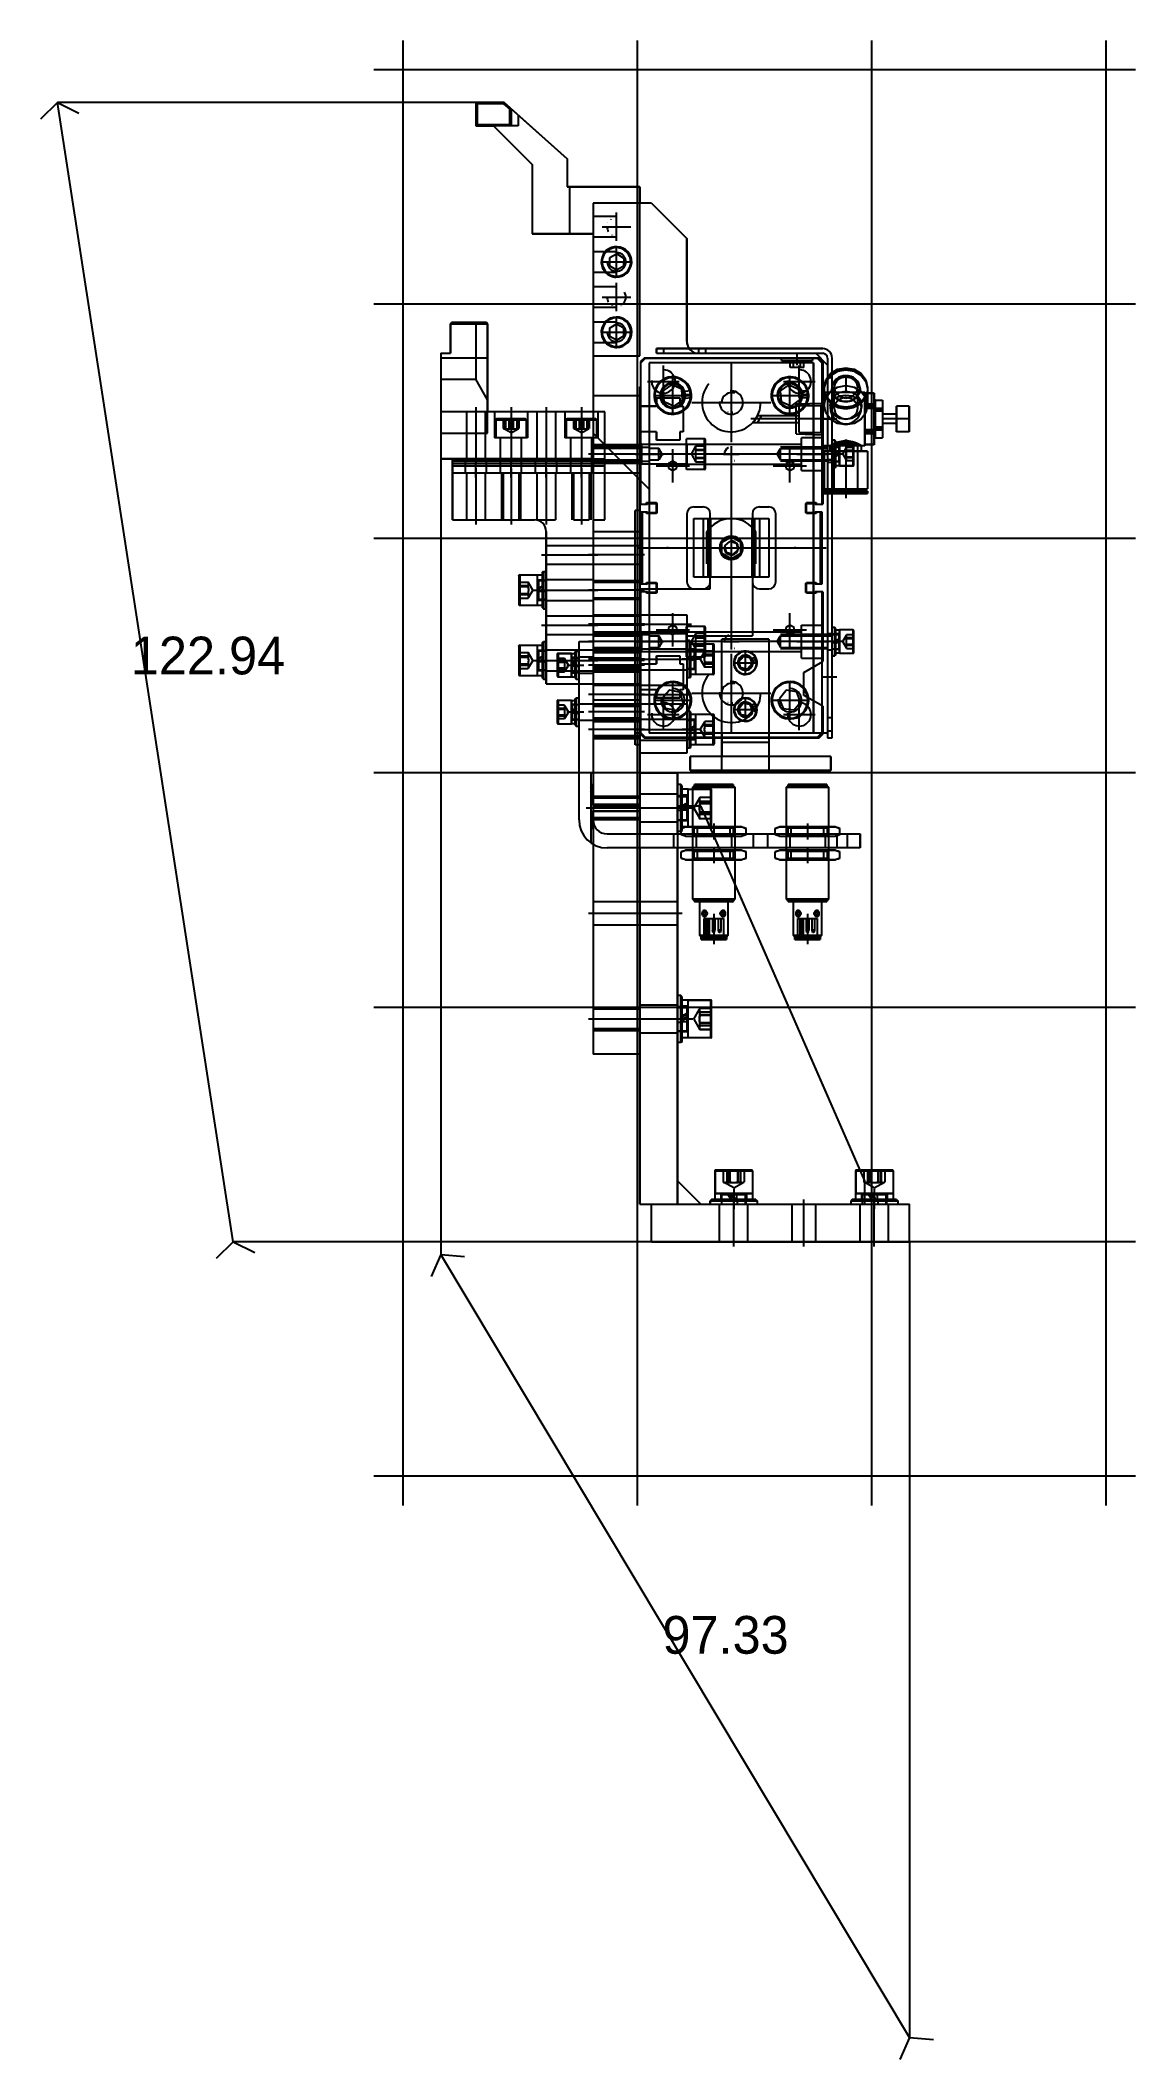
# Model space of a CAD drawing. Extents: x 250 to 718, y 586 to 1448.
import ezdxf

# ---------------------------------------------------------------- set-up
doc = ezdxf.new("R2010")
doc.units = 0
doc.layers.get('0').update_dxf_attribs({"linetype": 'CONTINUOUS'})
for name, color, linetype in [('中心线', 1, 'CONTINUOUS'), ('双点划线', 30, 'CONTINUOUS'), ('尺寸', 3, 'CONTINUOUS'), ('虚线', 5, 'CONTINUOUS'), ('辅助线', 8, 'CONTINUOUS')]:
    doc.layers.add(name, color=color, linetype=linetype)

msp = doc.modelspace()

# ---------------------------------------------------------------- texts
at = {"layer": '尺寸'}
for s, p in [('122.94', (288.782848, 1177.215482)), ('97.33', (515.604086, 759.439768))]:
    msp.add_text(s, height=16.1, dxfattribs=at).set_placement(p)

# ---------------------------------------------------------------- linework, layer by layer
for p, q in [((436.009145, 1421.17633), (436.009145, 1411.17633)), ((436.009145, 1421.17633), (448.009145, 1421.17633)), ((475.008945, 1397.17613), (448.009145, 1421.17633)), ((436.009145, 1411.17633), (443.509145, 1411.17633)), ((443.509145, 1411.17633), (460.009145, 1394.67633)), ((475.009145, 1397.17633), (475.009145, 1385.17633)), ((460.009145, 1394.67633), (460.009145, 1365.17633)), ((506.009145, 1385.17633), (475.009145, 1385.17633)), ((476.009145, 1385.17633), (476.009145, 1365.17633)), ((506.009145, 1385.17633), (506.009145, 1378.17633)), ((486.009145, 1378.17633), (486.009145, 1115.17633)), ((511.009145, 1378.17633), (486.009145, 1378.17633)), ((511.009145, 1378.17633), (526.009145, 1363.17633)), ((486.009145, 1365.17633), (460.009145, 1365.17633)), ((526.009145, 1363.17633), (526.009145, 1319.17633)), ((425.109145, 1326.77533), (425.609145, 1327.27533)), ((425.109145, 1326.77533), (441.009145, 1326.77533)), ((425.109145, 1314.17633), (425.109145, 1326.77533)), ((425.609145, 1327.27533), (440.509145, 1327.27533)), ((441.009145, 1326.77533), (440.509145, 1327.27533)), ((441.009145, 1326.77533), (441.009145, 1289.17633)), ((421.009145, 1314.17633), (425.109145, 1314.17633)), ((421.009145, 1314.17633), (421.009145, 1269.17633)), ((421.009145, 1312.21523), (441.009145, 1312.21523)), ((506.309145, 1309.97633), (506.259145, 1309.92633)), ((506.259145, 1309.92633), (506.259145, 1300.12633)), ((507.809145, 1312.17633), (506.309145, 1310.67633)), ((506.309145, 1310.67633), (506.309145, 1300.17633)), ((582.509145, 1312.17633), (507.809145, 1312.17633)), ((584.009145, 1316.17633), (513.009145, 1316.17633)), ((513.009145, 1316.17633), (513.009145, 1314.17633)), ((513.009145, 1314.17633), (584.009145, 1314.17633)), ((516.009145, 1316.17633), (516.009145, 1314.17633)), ((586.009145, 1309.17633), (581.009145, 1314.17633)), ((584.009145, 1310.67633), (582.509145, 1312.17633)), ((584.009145, 1249.87633), (584.009145, 1310.67633)), ((586.009145, 1312.17633), (586.009145, 1303.97643)), ((588.009145, 1306.07223), (588.009145, 1312.17633)), ((511.009145, 1302.17633), (511.821145, 1302.17633)), ((520.197145, 1302.17633), (521.009145, 1302.17633)), ((569.009145, 1302.17633), (569.821145, 1302.17633)), ((578.197145, 1302.17633), (579.009145, 1302.17633)), ((593.909145, 1304.14713), (593.909145, 1297.67633)), ((486.009145, 1296.17633), (506.009145, 1296.17633)), ((506.309145, 1300.17633), (506.009145, 1299.87633)), ((506.009145, 1299.87633), (506.009145, 1109.17633)), ((513.009145, 1295.17633), (513.009145, 1291.67633)), ((513.009145, 1295.17633), (523.009145, 1295.17633)), ((523.009145, 1295.17633), (523.009145, 1291.67633)), ((540.009145, 1293.17633), (540.821145, 1293.17633)), ((549.197145, 1293.17633), (550.009145, 1293.17633)), ((584.009145, 1297.67633), (602.009145, 1297.67633)), ((584.659145, 1299.61563), (584.659145, 1299.19293)), ((584.659145, 1298.77033), (584.659145, 1297.67633)), ((602.009145, 1297.67633), (602.009145, 1274.67633)), ((606.009145, 1297.14603), (602.009145, 1297.14603)), ((603.159145, 1299.61563), (603.159145, 1299.19293)), ((603.159145, 1298.77033), (603.159145, 1297.14603)), ((606.009145, 1297.14603), (606.009145, 1275.20663)), ((606.509145, 1294.17633), (606.009145, 1294.17633)), ((606.509145, 1294.25923), (609.509145, 1294.25923)), ((606.509145, 1278.09343), (606.509145, 1294.25923)), ((609.509145, 1294.25923), (609.509145, 1278.09343)), ((486.009145, 1289.17633), (421.009145, 1289.17633)), ((513.009145, 1291.67633), (506.009145, 1291.67633)), ((506.259145, 1291.67633), (506.259145, 1280.67633)), ((524.509145, 1291.67633), (523.009145, 1291.67633)), ((524.509145, 1291.67633), (524.509145, 1280.67633)), ((554.561345, 1285.11373), (554.547945, 1285.09793)), ((554.602245, 1285.16243), (554.656145, 1285.22743)), ((554.680345, 1285.25683), (554.707145, 1285.28973)), ((557.112345, 1286.13983), (557.115945, 1286.14593)), ((606.009145, 1291.66113), (602.009145, 1291.66113)), ((606.509145, 1286.17633), (606.009145, 1286.17633)), ((606.509145, 1290.21783), (609.509145, 1290.21783)), ((615.509145, 1288.17633), (609.509145, 1288.17633)), ((620.909145, 1286.17633), (609.509145, 1286.17633)), ((615.509145, 1284.17633), (609.509145, 1284.17633)), ((620.909145, 1291.67633), (615.509145, 1291.67633)), ((615.509145, 1280.67633), (615.509145, 1291.67633)), ((620.909145, 1280.67633), (620.909145, 1291.67633)), ((513.009145, 1280.67633), (506.009145, 1280.67633)), ((513.009145, 1280.67633), (513.009145, 1277.17633)), ((523.009145, 1277.17633), (513.009145, 1277.17633)), ((524.509145, 1280.67633), (523.009145, 1280.67633)), ((523.009145, 1280.67633), (523.009145, 1277.17633)), ((593.909145, 1276.82963), (593.909145, 1254.37633)), ((606.009145, 1280.69153), (602.009145, 1280.69153)), ((606.009145, 1275.20663), (602.009145, 1275.20663)), ((606.509145, 1278.17633), (606.009145, 1278.17633)), ((606.509145, 1282.13483), (609.509145, 1282.13483)), ((606.509145, 1278.09343), (609.509145, 1278.09343)), ((620.909145, 1280.67633), (615.509145, 1280.67633)), ((486.009145, 1269.17633), (421.009145, 1269.17633)), ((426.009145, 1269.17633), (426.009145, 1243.17633)), ((486.009145, 1268.67633), (426.009145, 1268.67633)), ((486.009145, 1268.17633), (426.009145, 1268.17633)), ((426.009145, 1267.17633), (486.009145, 1267.17633)), ((542.509145, 1271.17633), (547.509145, 1271.17633)), ((587.209145, 1274.67633), (584.009145, 1274.67633)), ((584.659145, 1272.37633), (603.159145, 1272.37633)), ((584.659145, 1272.37633), (584.659145, 1256.37633)), ((586.009145, 1274.67633), (586.009145, 1272.37633)), ((587.209145, 1272.37633), (587.209145, 1274.67633)), ((602.009145, 1274.67633), (600.609145, 1274.67633)), ((600.609145, 1272.37633), (600.609145, 1274.67633)), ((603.159145, 1272.37633), (603.159145, 1256.37633)), ((426.009145, 1266.17633), (486.009145, 1266.17633)), ((426.009145, 1263.17633), (486.009145, 1263.17633)), ((506.009145, 1249.87633), (508.809145, 1249.87633)), ((508.809145, 1249.87633), (508.809145, 1250.47633)), ((508.809145, 1250.47633), (513.009145, 1250.47633)), ((508.809145, 1249.89633), (509.259145, 1249.89633)), ((509.259145, 1249.89633), (509.259145, 1250.17633)), ((509.259145, 1250.17633), (513.009145, 1250.17633)), ((510.009145, 1250.17633), (510.009145, 1246.17633)), ((513.009145, 1250.47633), (513.009145, 1245.87633)), ((577.009145, 1250.47633), (581.209145, 1250.47633)), ((577.009145, 1245.87633), (577.009145, 1250.47633)), ((577.009145, 1250.17633), (580.759145, 1250.17633)), ((580.009145, 1250.17633), (580.009145, 1246.17633)), ((580.759145, 1250.17633), (580.759145, 1249.89633)), ((580.759145, 1249.89633), (581.209145, 1249.89633)), ((580.759145, 1249.89633), (581.209145, 1249.89633)), ((581.209145, 1250.47633), (581.209145, 1249.87633)), ((581.209145, 1249.87633), (584.009145, 1249.87633)), ((584.659145, 1256.37633), (603.159145, 1256.37633)), ((584.659145, 1255.37633), (603.159145, 1255.37633)), ((584.659145, 1255.37633), (584.659145, 1254.37633)), ((584.659145, 1254.37633), (603.159145, 1254.37633)), ((586.009145, 1256.37633), (586.009145, 1255.37633)), ((586.009145, 1254.37633), (586.009145, 1150.17633)), ((587.909145, 1255.37633), (587.909145, 1256.37633)), ((588.009145, 1150.17633), (588.009145, 1254.37633)), ((599.909145, 1255.37633), (599.909145, 1256.37633)), ((603.159145, 1255.37633), (603.159145, 1254.37633)), ((426.009145, 1243.17633), (461.009145, 1243.17633)), ((506.259145, 1246.45633), (506.259145, 1215.89633)), ((507.009145, 1246.45633), (506.259145, 1246.45633)), ((507.009145, 1246.47633), (507.009145, 1215.87633)), ((508.809145, 1246.47633), (507.009145, 1246.47633)), ((508.809145, 1245.87633), (508.809145, 1246.47633)), ((509.259145, 1246.45633), (508.809145, 1246.45633)), ((513.009145, 1245.87633), (508.809145, 1245.87633)), ((509.259145, 1246.17633), (509.259145, 1246.45633)), ((513.009145, 1246.17633), (509.259145, 1246.17633)), ((580.759145, 1246.17633), (577.009145, 1246.17633)), ((581.209145, 1245.87633), (577.009145, 1245.87633)), ((581.209145, 1246.45633), (580.759145, 1246.45633)), ((580.759145, 1246.45633), (580.759145, 1246.17633)), ((583.009145, 1246.47633), (581.209145, 1246.47633)), ((581.209145, 1246.47633), (581.209145, 1245.87633)), ((583.009145, 1215.87633), (583.009145, 1246.47633)), ((583.759145, 1246.45633), (583.009145, 1246.45633)), ((583.759145, 1215.89633), (583.759145, 1246.45633)), ((466.009145, 1238.17633), (466.009145, 1173.17633)), ((518.009145, 1231.17633), (517.509145, 1231.17633)), ((572.509145, 1231.17633), (572.009145, 1231.17633)), ((454.309145, 1219.27633), (454.309145, 1207.07633)), ((454.709145, 1219.67633), (462.309145, 1219.67633)), ((454.709145, 1219.67633), (454.709145, 1219.66353)), ((454.709145, 1219.66353), (454.709145, 1219.67633)), ((454.709145, 1219.66353), (454.709145, 1219.67633)), ((454.709145, 1219.67633), (454.709145, 1219.66353)), ((454.709145, 1219.66353), (462.309145, 1219.66353)), ((454.709145, 1219.66353), (454.709145, 1206.72723)), ((454.709145, 1219.66353), (454.709145, 1206.72723)), ((462.309145, 1206.67633), (462.309145, 1219.67633)), ((462.309145, 1219.61633), (464.409145, 1219.61633)), ((464.409145, 1220.77633), (464.809145, 1221.17633)), ((464.409145, 1220.77633), (464.409145, 1205.57633)), ((464.409145, 1219.50683), (464.809145, 1219.83993)), ((464.809145, 1221.17633), (466.009145, 1221.17633)), ((464.809145, 1221.17633), (464.809145, 1205.17633)), ((506.259145, 1215.89633), (507.009145, 1215.89633)), ((507.009145, 1215.87633), (508.809145, 1215.87633)), ((508.809145, 1216.47633), (513.009145, 1216.47633)), ((508.809145, 1215.87633), (508.809145, 1216.47633)), ((508.809145, 1215.89633), (509.259145, 1215.89633)), ((509.259145, 1216.17633), (513.009145, 1216.17633)), ((509.259145, 1215.89633), (509.259145, 1216.17633)), ((510.009145, 1216.17633), (510.009145, 1212.17633)), ((513.009145, 1216.47633), (513.009145, 1211.87633)), ((577.009145, 1216.47633), (581.209145, 1216.47633)), ((577.009145, 1211.87633), (577.009145, 1216.47633)), ((577.009145, 1216.17633), (580.759145, 1216.17633)), ((580.009145, 1216.17633), (580.009145, 1212.17633)), ((580.759145, 1216.17633), (580.759145, 1215.89633)), ((580.759145, 1215.89633), (581.209145, 1215.89633)), ((580.759145, 1215.89633), (581.209145, 1215.89633)), ((581.209145, 1216.47633), (581.209145, 1215.87633)), ((581.209145, 1215.87633), (583.009145, 1215.87633)), ((583.009145, 1215.89633), (583.759145, 1215.89633)), ((454.709145, 1206.72723), (454.709145, 1206.67633)), ((454.709145, 1206.72723), (454.709145, 1206.67633)), ((454.709145, 1206.67633), (454.709145, 1206.68913)), ((454.709145, 1206.67633), (454.709145, 1206.68913)), ((454.709145, 1206.67633), (462.309145, 1206.67633)), ((462.309145, 1212.77233), (464.409145, 1212.77233)), ((462.309145, 1206.73633), (464.409145, 1206.73633)), ((464.409145, 1212.69953), (464.809145, 1212.67453)), ((464.809145, 1212.67453), (466.009145, 1212.67453)), ((506.009145, 1213.67633), (510.009145, 1213.67633)), ((508.809145, 1212.47633), (506.009145, 1212.47633)), ((508.809145, 1211.87633), (508.809145, 1212.47633)), ((509.259145, 1212.45633), (508.809145, 1212.45633)), ((513.009145, 1211.87633), (508.809145, 1211.87633)), ((509.259145, 1212.17633), (509.259145, 1212.45633)), ((513.009145, 1212.17633), (509.259145, 1212.17633)), ((580.759145, 1212.17633), (577.009145, 1212.17633)), ((581.209145, 1211.87633), (577.009145, 1211.87633)), ((581.209145, 1212.45633), (580.759145, 1212.45633)), ((580.759145, 1212.45633), (580.759145, 1212.17633)), ((584.009145, 1212.47633), (581.209145, 1212.47633)), ((581.209145, 1212.47633), (581.209145, 1211.87633)), ((584.009145, 1182.72683), (584.009145, 1212.47633)), ((464.409145, 1205.57633), (464.809145, 1205.17633)), ((464.809145, 1205.17633), (466.009145, 1205.17633)), ((454.309145, 1189.27633), (454.309145, 1177.07633)), ((454.709145, 1189.67633), (462.309145, 1189.67633)), ((454.709145, 1189.67633), (454.709145, 1189.65653)), ((454.709145, 1189.65653), (454.709145, 1189.67633)), ((454.709145, 1189.67633), (454.709145, 1189.65653)), ((454.709145, 1189.65653), (454.709145, 1189.67633)), ((454.709145, 1189.65653), (462.309145, 1189.65653)), ((454.709145, 1189.65653), (454.709145, 1176.71543)), ((454.709145, 1189.65653), (454.709145, 1176.71543)), ((462.309145, 1176.67633), (462.309145, 1189.67633)), ((462.309145, 1189.61633), (464.409145, 1189.61633)), ((464.409145, 1190.77633), (464.809145, 1191.17633)), ((464.409145, 1190.77633), (464.409145, 1175.57633)), ((464.409145, 1189.44133), (464.809145, 1189.77113)), ((464.809145, 1191.17633), (464.809145, 1175.17633)), ((464.809145, 1191.17633), (466.009145, 1191.17633)), ((480.009145, 1191.17633), (486.009145, 1191.17633)), ((480.009145, 1115.17633), (480.009145, 1191.17633)), ((542.509145, 1191.17633), (547.509145, 1191.17633)), ((588.009145, 1193.67633), (586.009145, 1193.67633)), ((589.209145, 1197.17633), (588.009145, 1197.17633)), ((589.209145, 1190.74673), (588.009145, 1190.74673)), ((589.209145, 1185.17633), (589.209145, 1197.17633)), ((589.609145, 1196.77633), (589.209145, 1197.17633)), ((589.609145, 1190.77533), (589.209145, 1190.74673)), ((589.609145, 1185.57633), (589.609145, 1196.77633)), ((591.209145, 1196.11633), (589.609145, 1196.11633)), ((591.209145, 1190.82263), (589.609145, 1190.82263)), ((591.209145, 1186.17633), (591.209145, 1196.17633)), ((596.959145, 1196.17633), (591.209145, 1196.17633)), ((596.959145, 1196.16353), (591.209145, 1196.16353)), ((596.959145, 1196.17633), (596.959145, 1196.16353)), ((596.959145, 1196.16353), (596.959145, 1196.17633)), ((596.959145, 1196.16353), (596.959145, 1196.17633)), ((596.959145, 1196.17633), (596.959145, 1196.16353)), ((596.959145, 1195.00063), (596.959145, 1196.16353)), ((596.959145, 1195.00063), (596.959145, 1196.16353)), ((596.959145, 1186.17633), (596.959145, 1195.00063)), ((596.959145, 1186.17633), (596.959145, 1195.00063)), ((597.209145, 1186.42633), (597.209145, 1195.92633)), ((462.309145, 1182.67353), (464.409145, 1182.67353)), ((464.409145, 1182.58303), (464.809145, 1182.55173)), ((464.809145, 1182.55173), (466.009145, 1182.55173)), ((470.809145, 1176.42633), (470.809145, 1185.92633)), ((476.809145, 1186.17633), (471.059145, 1186.17633)), ((471.059145, 1186.17633), (471.059145, 1186.16273)), ((471.059145, 1186.16273), (471.059145, 1186.17633)), ((471.059145, 1186.16273), (471.059145, 1186.17633)), ((471.059145, 1186.17633), (471.059145, 1186.16273)), ((471.059145, 1186.16273), (476.809145, 1186.16273)), ((471.059145, 1186.16273), (471.059145, 1176.92553)), ((471.059145, 1186.16273), (471.059145, 1176.92553)), ((476.809145, 1186.17633), (476.809145, 1176.17633)), ((476.809145, 1186.11633), (478.409145, 1186.11633)), ((476.809145, 1180.81213), (478.409145, 1180.81213)), ((478.409145, 1186.77633), (478.809145, 1187.17633)), ((478.409145, 1186.77633), (478.409145, 1175.57633)), ((478.409145, 1185.80643), (478.809145, 1186.13713)), ((478.409145, 1180.76343), (478.809145, 1180.73393)), ((478.809145, 1187.17633), (480.009145, 1187.17633)), ((478.809145, 1187.17633), (478.809145, 1175.17633)), ((478.809145, 1180.73393), (480.009145, 1180.73393)), ((506.009145, 1181.67633), (513.009145, 1181.67633)), ((506.259145, 1181.67633), (506.259145, 1170.67633)), ((513.009145, 1185.17633), (523.009145, 1185.17633)), ((513.009145, 1185.17633), (513.009145, 1181.67633)), ((523.009145, 1185.17633), (523.009145, 1181.67633)), ((523.009145, 1181.67633), (524.509145, 1181.67633)), ((524.509145, 1181.67633), (524.509145, 1170.67633)), ((576.009145, 1178.07633), (584.009145, 1182.72683)), ((583.759145, 1163.77113), (583.759145, 1182.58153)), ((588.009145, 1185.17633), (589.209145, 1185.17633)), ((589.609145, 1186.13853), (589.209145, 1185.77873)), ((589.609145, 1185.57633), (589.209145, 1185.17633)), ((591.209145, 1186.23633), (589.609145, 1186.23633)), ((596.959145, 1186.17633), (591.209145, 1186.17633)), ((596.959145, 1186.18913), (596.959145, 1186.17633)), ((596.959145, 1186.18913), (596.959145, 1186.17633)), ((454.709145, 1176.71543), (454.709145, 1176.67633)), ((454.709145, 1176.71543), (454.709145, 1176.67633)), ((454.709145, 1176.67633), (462.309145, 1176.67633)), ((462.309145, 1176.73633), (464.409145, 1176.73633)), ((464.409145, 1175.57633), (464.809145, 1175.17633)), ((464.809145, 1175.17633), (466.009145, 1175.17633)), ((466.009145, 1173.17633), (480.009145, 1173.17633)), ((471.059145, 1176.92553), (471.059145, 1176.17633)), ((471.059145, 1176.92553), (471.059145, 1176.17633)), ((471.059145, 1176.17633), (471.059145, 1176.18993)), ((471.059145, 1176.17633), (471.059145, 1176.18993)), ((471.059145, 1176.17633), (476.809145, 1176.17633)), ((476.809145, 1176.23633), (478.409145, 1176.23633)), ((478.409145, 1175.57633), (478.809145, 1175.17633)), ((478.809145, 1175.17633), (480.009145, 1175.17633)), ((576.009145, 1168.27633), (576.009145, 1178.07633)), ((470.809145, 1156.42633), (470.809145, 1165.92633)), ((471.059145, 1166.17633), (476.809145, 1166.17633)), ((471.059145, 1166.15893), (471.059145, 1166.17633)), ((471.059145, 1166.17633), (471.059145, 1166.15893)), ((471.059145, 1166.15893), (471.059145, 1166.17633)), ((471.059145, 1166.17633), (471.059145, 1166.15893)), ((471.059145, 1166.15893), (476.809145, 1166.15893)), ((471.059145, 1166.15893), (471.059145, 1156.90063)), ((471.059145, 1166.15893), (471.059145, 1156.90063)), ((476.809145, 1166.17633), (476.809145, 1156.17633)), ((476.809145, 1166.11633), (478.409145, 1166.11633)), ((478.409145, 1166.77633), (478.809145, 1167.17633)), ((478.409145, 1166.77633), (478.409145, 1155.57633)), ((478.409145, 1165.77613), (478.809145, 1166.10473)), ((478.809145, 1167.17633), (478.809145, 1155.17633)), ((478.809145, 1167.17633), (480.009145, 1167.17633)), ((513.009145, 1170.67633), (506.009145, 1170.67633)), ((513.009145, 1170.67633), (513.009145, 1167.17633)), ((513.009145, 1167.17633), (523.009145, 1167.17633)), ((523.009145, 1170.67633), (523.009145, 1167.17633)), ((524.509145, 1170.67633), (523.009145, 1170.67633)), ((540.009145, 1169.17633), (540.821145, 1169.17633)), ((549.197145, 1169.17633), (550.009145, 1169.17633)), ((584.009145, 1163.62583), (576.009145, 1168.27633)), ((584.009145, 1151.67633), (584.009145, 1163.62583)), ((471.059145, 1156.90063), (471.059145, 1156.17633)), ((471.059145, 1156.90063), (471.059145, 1156.17633)), ((471.059145, 1156.17633), (471.059145, 1156.19373)), ((471.059145, 1156.17633), (471.059145, 1156.19373)), ((471.059145, 1156.17633), (476.809145, 1156.17633)), ((476.809145, 1160.76513), (478.409145, 1160.76513)), ((476.809145, 1156.23633), (478.409145, 1156.23633)), ((478.409145, 1160.71013), (478.809145, 1160.67683)), ((478.409145, 1155.57633), (478.809145, 1155.17633)), ((478.809145, 1160.67683), (480.009145, 1160.67683)), ((478.809145, 1155.17633), (480.009145, 1155.17633)), ((506.009145, 1162.47633), (506.309145, 1162.17633)), ((506.259145, 1162.22633), (506.259145, 1152.42633)), ((506.309145, 1162.17633), (506.309145, 1151.67633)), ((511.009145, 1160.17633), (511.821145, 1160.17633)), ((520.197145, 1160.17633), (521.009145, 1160.17633)), ((569.009145, 1160.17633), (569.821145, 1160.17633)), ((578.197145, 1160.17633), (579.009145, 1160.17633)), ((588.009145, 1158.67633), (586.009145, 1158.67633)), ((486.009145, 1151.17633), (506.009145, 1151.17633)), ((506.259145, 1152.42633), (506.309145, 1152.37633)), ((506.309145, 1151.67633), (507.809145, 1150.17633)), ((507.809145, 1150.17633), (582.509145, 1150.17633)), ((526.009145, 1150.17633), (526.009145, 1143.67633)), ((527.209145, 1145.67633), (526.009145, 1145.67633)), ((527.209145, 1145.67633), (527.209145, 1150.17633)), ((527.609145, 1146.77123), (527.209145, 1146.40783)), ((527.609145, 1146.07633), (527.209145, 1145.67633)), ((527.609145, 1146.07633), (527.609145, 1150.17633)), ((529.709145, 1147.23633), (527.609145, 1147.23633)), ((529.709145, 1150.17633), (529.709145, 1147.17633)), ((537.309145, 1147.17633), (529.709145, 1147.17633)), ((537.309145, 1147.17633), (537.309145, 1150.17633)), ((537.309145, 1147.17633), (537.309145, 1150.17633)), ((537.309145, 1147.20423), (537.309145, 1147.17633)), ((537.309145, 1147.20423), (537.309145, 1147.17633)), ((537.709145, 1150.17633), (537.709145, 1147.57633)), ((541.009145, 1150.17633), (541.009145, 1142.17633)), ((561.009145, 1148.17633), (541.009145, 1148.17633)), ((561.009145, 1148.17633), (541.009145, 1148.17633)), ((561.009145, 1150.17633), (561.009145, 1142.17633)), ((582.509145, 1150.17633), (584.009145, 1151.67633)), ((586.009145, 1152.17633), (584.009145, 1152.17633)), ((586.009145, 1153.17633), (588.009145, 1153.17633)), ((586.009145, 1150.17633), (588.009145, 1150.17633)), ((526.009145, 1143.67633), (506.009145, 1143.67633)), ((587.509145, 1142.17633), (527.509145, 1142.17633)), ((527.509145, 1142.17633), (527.509145, 1136.17633)), ((587.509145, 1142.17633), (587.509145, 1136.17633)), ((506.009145, 1135.17633), (522.009145, 1135.17633)), ((522.009145, 1109.17633), (522.009145, 1135.17633)), ((523.509145, 1130.17633), (522.009145, 1130.17633)), ((523.509145, 1110.17633), (523.509145, 1130.17633)), ((524.009145, 1129.67633), (523.509145, 1130.17633)), ((524.009145, 1111.63033), (524.009145, 1129.67633)), ((587.509145, 1136.17633), (527.509145, 1136.17633)), ((528.509145, 1129.06283), (529.122645, 1129.67633)), ((528.509145, 1112.17633), (528.509145, 1129.06283)), ((528.509145, 1129.06283), (546.509145, 1129.06283)), ((529.122645, 1129.67633), (545.895645, 1129.67633)), ((529.259145, 1129.67633), (529.259145, 1130.17633)), ((545.759145, 1130.17633), (529.259145, 1130.17633)), ((545.759145, 1130.17633), (545.759145, 1129.67633)), ((545.895645, 1129.67633), (546.509145, 1129.06283)), ((546.509145, 1129.06283), (546.509145, 1112.17633)), ((568.509145, 1129.06283), (569.122645, 1129.67633)), ((568.509145, 1129.06283), (586.509145, 1129.06283)), ((568.509145, 1112.17633), (568.509145, 1129.06283)), ((569.122645, 1129.67633), (585.895645, 1129.67633)), ((585.759145, 1130.17633), (569.259145, 1130.17633)), ((569.259145, 1129.67633), (569.259145, 1130.17633)), ((585.759145, 1130.17633), (585.759145, 1129.67633)), ((585.895645, 1129.67633), (586.509145, 1129.06283)), ((586.509145, 1129.06283), (586.509145, 1112.17633)), ((486.009145, 1121.17633), (506.009145, 1121.17633)), ((526.609145, 1128.22633), (524.009145, 1128.22633)), ((526.609145, 1112.17633), (526.609145, 1128.22633)), ((528.509145, 1128.17633), (526.609145, 1128.17633)), ((528.509145, 1128.13153), (526.609145, 1128.13153)), ((523.509145, 1119.11953), (522.009145, 1119.11953)), ((524.009145, 1119.17233), (523.509145, 1119.11953)), ((523.652745, 1111.50063), (525.509145, 1112.17633)), ((523.652745, 1109.17633), (523.652745, 1111.50063)), ((526.609145, 1119.32563), (524.009145, 1119.32563)), ((525.371745, 1112.12633), (524.009145, 1112.12633)), ((525.509145, 1112.17633), (549.509145, 1112.17633)), ((530.580945, 1109.17633), (530.580945, 1111.50063)), ((544.437345, 1109.17633), (544.437345, 1111.50063)), ((549.509145, 1112.17633), (551.365545, 1111.50063)), ((551.365545, 1109.17633), (551.365545, 1111.50063)), ((563.652745, 1111.50063), (565.509145, 1112.17633)), ((563.652745, 1109.17633), (563.652745, 1111.50063)), ((565.509145, 1112.17633), (589.509145, 1112.17633)), ((570.580945, 1109.17633), (570.580945, 1111.50063)), ((584.437345, 1109.17633), (584.437345, 1111.50063)), ((589.509145, 1112.17633), (591.365545, 1111.50063)), ((591.365545, 1109.17633), (591.365545, 1111.50063)), ((485.009145, 1105.42953), (485.009145, 1105.17633)), ((485.009145, 1105.17633), (485.375945, 1105.17633)), ((486.009145, 1104.78403), (486.009145, 1015.17633)), ((492.009145, 1109.17633), (600.009145, 1109.17633)), ((600.009145, 1103.17633), (492.009145, 1103.17633)), ((506.009145, 1103.17633), (506.009145, 951.17633)), ((523.509145, 1110.17633), (522.009145, 1110.17633)), ((522.009145, 951.17633), (522.009145, 1103.17633)), ((523.652745, 1111.16743), (523.509145, 1111.03613)), ((523.652745, 1110.31993), (523.509145, 1110.17633)), ((528.509145, 1102.17633), (528.509145, 1103.17633)), ((546.509145, 1103.17633), (546.509145, 1102.17633)), ((568.509145, 1102.17633), (568.509145, 1103.17633)), ((586.509145, 1103.17633), (586.509145, 1102.17633)), ((590.009145, 1109.17633), (590.009145, 1103.17633)), ((600.009145, 1109.17633), (600.009145, 1103.17633)), ((523.652745, 1101.50063), (525.509145, 1102.17633)), ((523.652745, 1098.85203), (523.652745, 1101.50063)), ((525.509145, 1098.17633), (523.652745, 1098.85203)), ((525.509145, 1102.17633), (549.509145, 1102.17633)), ((525.509145, 1098.17633), (549.509145, 1098.17633)), ((527.115245, 1098.18023), (527.116845, 1098.18023)), ((528.509145, 1081.28983), (528.509145, 1098.17633)), ((530.580945, 1098.85203), (530.580945, 1101.50063)), ((544.437345, 1098.85203), (544.437345, 1101.50063)), ((546.509145, 1098.17633), (546.509145, 1081.28983)), ((548.413445, 1098.19223), (548.415045, 1098.19233)), ((549.509145, 1102.17633), (551.365545, 1101.50063)), ((551.365545, 1098.85203), (549.509145, 1098.17633)), ((551.365545, 1098.85203), (551.365545, 1101.50063)), ((563.652745, 1101.50063), (565.509145, 1102.17633)), ((563.652745, 1098.85203), (563.652745, 1101.50063)), ((565.509145, 1098.17633), (563.652745, 1098.85203)), ((565.509145, 1102.17633), (589.509145, 1102.17633)), ((565.509145, 1098.17633), (589.509145, 1098.17633)), ((567.115245, 1098.17633), (567.116845, 1098.17633)), ((568.509145, 1081.28983), (568.509145, 1098.17633)), ((570.580945, 1098.85203), (570.580945, 1101.50063)), ((584.437345, 1098.85203), (584.437345, 1101.50063)), ((586.509145, 1098.17633), (586.509145, 1081.28983)), ((588.413445, 1098.19223), (588.415045, 1098.19233)), ((589.509145, 1102.17633), (591.365545, 1101.50063)), ((591.365545, 1098.85203), (589.509145, 1098.17633)), ((591.365545, 1098.85203), (591.365545, 1101.50063)), ((599.996645, 965.77633), (546.509145, 1088.03343)), ((528.509145, 1081.28983), (546.509145, 1081.28983)), ((529.122645, 1080.67633), (528.509145, 1081.28983)), ((529.122645, 1080.67633), (545.895645, 1080.67633)), ((529.159145, 1080.47633), (529.159145, 1080.67633)), ((529.159145, 1080.47633), (537.509145, 1080.47633)), ((529.159145, 1080.47633), (537.509145, 1080.47633)), ((545.559145, 1080.17633), (529.459145, 1080.17633)), ((531.509145, 1065.78983), (531.509145, 1080.17633)), ((537.509145, 1080.47633), (537.509145, 1080.17633)), ((537.509145, 1080.47633), (545.859145, 1080.47633)), ((537.509145, 1080.47633), (545.859145, 1080.47633)), ((543.509145, 1080.17633), (543.509145, 1065.78983)), ((545.859145, 1080.67633), (545.859145, 1080.47633)), ((546.509145, 1081.28983), (545.895645, 1080.67633)), ((569.122645, 1080.67633), (568.509145, 1081.28983)), ((568.509145, 1081.28983), (586.509145, 1081.28983)), ((569.122645, 1080.67633), (585.895645, 1080.67633)), ((569.159145, 1080.47633), (569.159145, 1080.67633)), ((569.159145, 1080.47633), (577.509145, 1080.47633)), ((569.159145, 1080.47633), (577.509145, 1080.47633)), ((585.559145, 1080.17633), (569.459145, 1080.17633)), ((571.509145, 1065.78983), (571.509145, 1080.17633)), ((577.509145, 1080.47633), (577.509145, 1080.17633)), ((577.509145, 1080.47633), (585.859145, 1080.47633)), ((577.509145, 1080.47633), (585.859145, 1080.47633)), ((583.509145, 1080.17633), (583.509145, 1065.78983)), ((585.859145, 1080.67633), (585.859145, 1080.47633)), ((586.509145, 1081.28983), (585.895645, 1080.67633)), ((532.475745, 1075.17633), (532.475745, 1075.17043)), ((532.687745, 1076.06023), (532.685245, 1076.05603)), ((533.266545, 1076.42633), (533.973645, 1076.42633)), ((541.044645, 1076.42633), (541.751745, 1076.42633)), ((541.751745, 1073.92633), (541.755945, 1073.92633)), ((542.542545, 1075.17633), (542.542545, 1075.18223)), ((572.475745, 1075.17633), (572.475745, 1075.17043)), ((572.687745, 1076.06023), (572.685245, 1076.05603)), ((573.266545, 1076.42633), (573.973645, 1076.42633)), ((581.044645, 1076.42633), (581.751745, 1076.42633)), ((581.751745, 1073.92633), (581.755945, 1073.92633)), ((582.542545, 1075.17633), (582.542545, 1075.18223)), ((531.509145, 1065.78983), (543.509145, 1065.78983)), ((532.122645, 1065.17633), (531.509145, 1065.78983)), ((532.122645, 1065.17633), (542.895645, 1065.17633)), ((532.122645, 1064.17633), (532.122645, 1065.17633)), ((532.122645, 1064.17633), (542.895645, 1064.17633)), ((543.509145, 1065.78983), (542.895645, 1065.17633)), ((542.895645, 1065.17633), (542.895645, 1064.17633)), ((572.122645, 1065.17633), (571.509145, 1065.78983)), ((571.509145, 1065.78983), (583.509145, 1065.78983)), ((572.122645, 1065.17633), (582.895645, 1065.17633)), ((572.122645, 1064.17633), (572.122645, 1065.17633)), ((572.122645, 1064.17633), (582.895645, 1064.17633)), ((583.509145, 1065.78983), (582.895645, 1065.17633)), ((582.895645, 1065.17633), (582.895645, 1064.17633)), ((523.509145, 1040.17633), (522.009145, 1040.17633)), ((523.509145, 1020.17633), (523.509145, 1040.17633)), ((524.009145, 1039.67633), (523.509145, 1040.17633)), ((524.009145, 1020.67633), (524.009145, 1039.67633)), ((526.609145, 1038.22633), (524.009145, 1038.22633)), ((526.609145, 1022.12633), (526.609145, 1038.22633)), ((536.209145, 1038.17633), (526.609145, 1038.17633)), ((536.209145, 1038.08693), (526.609145, 1038.08693)), ((536.209145, 1038.08693), (536.209145, 1038.17633)), ((536.209145, 1038.08693), (536.209145, 1038.17633)), ((536.209145, 1035.87513), (536.209145, 1038.08693)), ((536.209145, 1035.87513), (536.209145, 1038.08693)), ((536.209145, 1022.17633), (536.209145, 1035.87513)), ((536.209145, 1022.17633), (536.209145, 1035.87513)), ((536.609145, 1022.57633), (536.609145, 1037.77633)), ((523.509145, 1028.68553), (522.009145, 1028.68553)), ((524.009145, 1028.76003), (523.509145, 1028.68553)), ((526.609145, 1028.97623), (524.009145, 1028.97623)), ((523.509145, 1020.17633), (522.009145, 1020.17633)), ((524.009145, 1021.33293), (523.509145, 1020.86743)), ((524.009145, 1020.67633), (523.509145, 1020.17633)), ((526.609145, 1022.12633), (524.009145, 1022.12633)), ((536.209145, 1022.17633), (526.609145, 1022.17633)), ((506.009145, 1015.17633), (486.009145, 1015.17633)), ((538.009145, 965.37633), (538.009145, 955.77633)), ((538.104945, 965.37633), (538.009145, 965.37633)), ((538.104945, 965.37633), (538.009145, 965.37633)), ((538.104945, 965.37633), (538.104945, 955.77633)), ((540.340045, 965.37633), (538.104945, 965.37633)), ((540.340045, 965.37633), (538.104945, 965.37633)), ((538.409145, 965.77633), (553.609145, 965.77633)), ((554.009145, 965.37633), (540.340045, 965.37633)), ((554.009145, 965.37633), (540.340045, 965.37633)), ((554.009145, 965.37633), (554.009145, 955.77633)), ((598.009145, 965.37633), (598.009145, 955.77633)), ((598.104945, 965.37633), (598.009145, 965.37633)), ((598.104945, 965.37633), (598.009145, 965.37633)), ((598.104945, 965.37633), (598.104945, 955.77633)), ((600.340045, 965.37633), (598.104945, 965.37633)), ((600.340045, 965.37633), (598.104945, 965.37633)), ((598.409145, 965.77633), (613.609145, 965.77633)), ((614.009145, 965.37633), (600.340045, 965.37633)), ((614.009145, 965.37633), (600.340045, 965.37633)), ((614.009145, 965.37633), (614.009145, 955.77633)), ((522.009145, 961.17633), (532.009145, 951.17633)), ((506.009145, 951.17633), (621.009145, 951.17633)), ((511.009145, 935.17633), (511.009145, 951.17633)), ((536.509145, 953.17633), (536.009145, 952.67633)), ((556.009145, 952.67633), (536.009145, 952.67633)), ((536.009145, 952.67633), (536.009145, 951.17633)), ((555.509145, 953.17633), (536.509145, 953.17633)), ((554.059145, 955.77633), (537.959145, 955.77633)), ((537.959145, 955.77633), (537.959145, 953.17633)), ((547.251245, 955.77633), (547.251245, 953.17633)), ((547.474945, 953.17633), (547.552145, 952.67633)), ((547.552145, 952.67633), (547.552145, 951.17633)), ((554.059145, 955.77633), (554.059145, 953.17633)), ((554.870745, 953.17633), (555.337145, 952.67633)), ((555.509145, 953.17633), (556.009145, 952.67633)), ((556.009145, 952.67633), (556.009145, 951.17633)), ((596.509145, 953.17633), (596.009145, 952.67633)), ((616.009145, 952.67633), (596.009145, 952.67633)), ((596.009145, 952.67633), (596.009145, 951.17633)), ((615.509145, 953.17633), (596.509145, 953.17633)), ((614.059145, 955.77633), (597.959145, 955.77633)), ((597.959145, 955.77633), (597.959145, 953.17633)), ((607.251245, 955.77633), (607.251245, 953.17633)), ((607.474945, 953.17633), (607.552145, 952.67633)), ((607.552145, 952.67633), (607.552145, 951.17633)), ((614.059145, 955.77633), (614.059145, 953.17633)), ((614.870745, 953.17633), (615.337145, 952.67633)), ((615.509145, 953.17633), (616.009145, 952.67633)), ((616.009145, 952.67633), (616.009145, 951.17633)), ((621.009145, 935.17633), (621.009145, 951.17633)), ((511.009145, 935.17633), (621.009145, 935.17633))]:
    msp.add_line(p, q)
for points in [[(584.659145, 1299.61563), (585.363245, 1302.82373), (587.368445, 1305.54353), (590.369345, 1307.36083), (593.909145, 1307.99893)], [(584.659145, 1299.61563), (585.363245, 1302.82373), (587.368445, 1305.54353), (590.369345, 1307.36083), (593.909145, 1307.99893)], [(593.909145, 1304.14713), (591.995745, 1303.80223), (590.373645, 1302.81983), (589.289745, 1301.34973), (588.909145, 1299.61563)], [(593.909145, 1304.14713), (591.995745, 1303.80223), (590.373645, 1302.81983), (589.289745, 1301.34973), (588.909145, 1299.61563)], [(593.909145, 1307.99893), (597.448945, 1307.36083), (600.449845, 1305.54353), (602.455045, 1302.82373), (603.159145, 1299.61563)], [(593.909145, 1307.99893), (597.448945, 1307.36083), (600.449845, 1305.54353), (602.455045, 1302.82373), (603.159145, 1299.61563)], [(598.909145, 1299.61563), (598.528545, 1301.34973), (597.444645, 1302.81983), (595.822545, 1303.80223), (593.909145, 1304.14713)], [(598.909145, 1299.61563), (598.528545, 1301.34973), (597.444645, 1302.81983), (595.822545, 1303.80223), (593.909145, 1304.14713)], [(584.910045, 1297.67633), (584.800545, 1298.15533), (584.722045, 1298.63933), (584.674845, 1299.12663), (584.659145, 1299.61563)], [(584.910045, 1297.67633), (584.800545, 1298.15533), (584.722045, 1298.63933), (584.674845, 1299.12663), (584.659145, 1299.61563)], [(584.811745, 1297.67633), (584.697345, 1298.43153), (584.659145, 1299.19293)], [(584.811745, 1297.67633), (584.697345, 1298.43153), (584.659145, 1299.19293)], [(584.659145, 1298.77033), (584.662045, 1298.98163)], [(584.659145, 1298.77033), (584.662045, 1298.98163)], [(584.738245, 1297.67633), (584.678945, 1298.22213), (584.659145, 1298.77033)], [(584.738245, 1297.67633), (584.678945, 1298.22213), (584.659145, 1298.77033)], [(588.909145, 1299.61563), (588.939645, 1299.11563), (589.030845, 1298.62173), (589.181645, 1298.14003), (589.390145, 1297.67633)], [(588.909145, 1299.61563), (588.939645, 1299.11563), (589.030845, 1298.62173), (589.181645, 1298.14003), (589.390145, 1297.67633)], [(598.428145, 1297.67633), (598.636645, 1298.14003), (598.787445, 1298.62173), (598.878645, 1299.11563), (598.909145, 1299.61563)], [(598.428145, 1297.67633), (598.636645, 1298.14003), (598.787445, 1298.62173), (598.878645, 1299.11563), (598.909145, 1299.61563)], [(603.159145, 1299.61563), (603.133345, 1298.98943), (603.055945, 1298.36683), (602.927545, 1297.75123), (602.748645, 1297.14603)], [(603.159145, 1299.61563), (603.133345, 1298.98943), (603.055945, 1298.36683), (602.927545, 1297.75123), (602.748645, 1297.14603)], [(603.159145, 1299.19293), (603.141545, 1298.67633), (603.088845, 1298.16163), (603.001345, 1297.65093), (602.879145, 1297.14603)], [(603.159145, 1299.19293), (603.141545, 1298.67633), (603.088845, 1298.16163), (603.001345, 1297.65093), (602.879145, 1297.14603)], [(603.159145, 1298.77033), (603.148145, 1298.36183), (603.115245, 1297.95433), (603.060445, 1297.54873), (602.983845, 1297.14603)], [(603.159145, 1298.77033), (603.148145, 1298.36183), (603.115245, 1297.95433), (603.060445, 1297.54873), (602.983845, 1297.14603)], [(603.156245, 1298.98163), (603.159145, 1298.77033)], [(603.156245, 1298.98163), (603.159145, 1298.77033)], [(454.309145, 1219.26433), (454.339545, 1219.41713), (454.426345, 1219.54663), (454.556045, 1219.63313), (454.709145, 1219.66353)], [(454.309145, 1219.26433), (454.339545, 1219.41713), (454.426345, 1219.54663), (454.556045, 1219.63313), (454.709145, 1219.66353)], [(454.309145, 1207.12403), (454.339545, 1206.97223), (454.426345, 1206.84343), (454.556045, 1206.75743), (454.709145, 1206.72723)], [(454.309145, 1207.12403), (454.339545, 1206.97223), (454.426345, 1206.84343), (454.556045, 1206.75743), (454.709145, 1206.72723)], [(454.309145, 1189.25773), (454.339545, 1189.41033), (454.426345, 1189.53973), (454.556045, 1189.62613), (454.709145, 1189.65653)], [(454.309145, 1189.25773), (454.339545, 1189.41033), (454.426345, 1189.53973), (454.556045, 1189.62613), (454.709145, 1189.65653)], [(597.209145, 1195.91413), (597.190145, 1196.00953), (597.135945, 1196.09043), (597.054845, 1196.14453), (596.959145, 1196.16353)], [(597.209145, 1195.91413), (597.190145, 1196.00953), (597.135945, 1196.09043), (597.054845, 1196.14453), (596.959145, 1196.16353)], [(597.209145, 1194.80943), (597.190145, 1194.88253), (597.135945, 1194.94463), (597.054845, 1194.98603), (596.959145, 1195.00063)], [(597.209145, 1194.80943), (597.190145, 1194.88253), (597.135945, 1194.94463), (597.054845, 1194.98603), (596.959145, 1195.00063)], [(470.809145, 1185.91343), (470.828145, 1186.00883), (470.882345, 1186.08973), (470.963445, 1186.14373), (471.059145, 1186.16273)], [(470.809145, 1185.91343), (470.828145, 1186.00883), (470.882345, 1186.08973), (470.963445, 1186.14373), (471.059145, 1186.16273)], [(454.309145, 1177.11303), (454.339545, 1176.96093), (454.426345, 1176.83193), (454.556045, 1176.74573), (454.709145, 1176.71543)], [(454.309145, 1177.11303), (454.339545, 1176.96093), (454.426345, 1176.83193), (454.556045, 1176.74573), (454.709145, 1176.71543)], [(470.809145, 1177.13813), (470.828145, 1177.05673), (470.882345, 1176.98783), (470.963445, 1176.94173), (471.059145, 1176.92553)], [(470.809145, 1177.13813), (470.828145, 1177.05673), (470.882345, 1176.98783), (470.963445, 1176.94173), (471.059145, 1176.92553)], [(470.809145, 1165.90983), (470.828145, 1166.00523), (470.882345, 1166.08603), (470.963445, 1166.14003), (471.059145, 1166.15893)], [(470.809145, 1165.90983), (470.828145, 1166.00523), (470.882345, 1166.08603), (470.963445, 1166.14003), (471.059145, 1166.15893)], [(470.809145, 1157.11443), (470.828145, 1157.03263), (470.882345, 1156.96323), (470.963445, 1156.91693), (471.059145, 1156.90063)], [(470.809145, 1157.11443), (470.828145, 1157.03263), (470.882345, 1156.96323), (470.963445, 1156.91693), (471.059145, 1156.90063)], [(533.627145, 1076.32633), (533.089745, 1075.17633), (533.627145, 1074.02633)], [(533.627145, 1076.32633), (533.089745, 1075.17633), (533.627145, 1074.02633)], [(541.391145, 1074.02633), (541.928545, 1075.17633), (541.391145, 1076.32633)], [(541.391145, 1074.02633), (541.928545, 1075.17633), (541.391145, 1076.32633)], [(573.627145, 1076.32633), (573.089745, 1075.17633), (573.627145, 1074.02633)], [(573.627145, 1076.32633), (573.089745, 1075.17633), (573.627145, 1074.02633)], [(581.391145, 1074.02633), (581.928545, 1075.17633), (581.391145, 1076.32633)], [(581.391145, 1074.02633), (581.928545, 1075.17633), (581.391145, 1076.32633)], [(536.609145, 1037.69143), (536.578745, 1037.84273), (536.491945, 1037.97113), (536.362245, 1038.05683), (536.209145, 1038.08693)], [(536.609145, 1037.69143), (536.578745, 1037.84273), (536.491945, 1037.97113), (536.362245, 1038.05683), (536.209145, 1038.08693)], [(536.609145, 1035.59013), (536.578745, 1035.69923), (536.491945, 1035.79163), (536.362245, 1035.85343), (536.209145, 1035.87513)], [(536.609145, 1035.59013), (536.578745, 1035.69923), (536.491945, 1035.79163), (536.362245, 1035.85343), (536.209145, 1035.87513)], [(538.500145, 965.77633), (538.348945, 965.74593), (538.220745, 965.65913), (538.135045, 965.52943), (538.104945, 965.37633)], [(538.500145, 965.77633), (538.348945, 965.74593), (538.220745, 965.65913), (538.135045, 965.52943), (538.104945, 965.37633)], [(540.623545, 965.77633), (540.515045, 965.74593), (540.423145, 965.65913), (540.361645, 965.52943), (540.340045, 965.37633)], [(540.623545, 965.77633), (540.515045, 965.74593), (540.423145, 965.65913), (540.361645, 965.52943), (540.340045, 965.37633)], [(598.500145, 965.77633), (598.348945, 965.74593), (598.220745, 965.65913), (598.135045, 965.52943), (598.104945, 965.37633)], [(598.500145, 965.77633), (598.348945, 965.74593), (598.220745, 965.65913), (598.135045, 965.52943), (598.104945, 965.37633)], [(600.623545, 965.77633), (600.515045, 965.74593), (600.423145, 965.65913), (600.361645, 965.52943), (600.340045, 965.37633)], [(600.623545, 965.77633), (600.515045, 965.74593), (600.423145, 965.65913), (600.361645, 965.52943), (600.340045, 965.37633)]]:
    msp.add_lwpolyline(points)
for centre, radius, start, end in [((496.009145, 1368.17633), 4, 298.267, 298.267), ((496.009145, 1368.17633), 4, 298.267, 298.267), ((496.009145, 1368.17633), 4, 298.267, 298.267), ((496.009145, 1368.17633), 4, 180, 210.9579), ((496.009145, 1368.17633), 4, 180, 210.9579), ((496.009145, 1368.17633), 4, 241.3244, 242.0391), ((496.009145, 1368.17633), 4, 241.3244, 242.0391), ((496.009145, 1368.17633), 4, 269.8854, 270.5575), ((496.009145, 1368.17633), 4, 269.8854, 270.5575), ((496.009145, 1353.17633), 4, 175, 95), ((496.009145, 1353.17633), 3.3235, 298.6482, 298.6482), ((496.009145, 1353.17633), 3.3235, 298.6482, 298.6482), ((496.009145, 1338.17633), 4, 118.6482, 118.6482), ((496.009145, 1338.17633), 4, 118.6482, 118.6482), ((496.009145, 1338.17633), 4, 118.6482, 118.6482), ((496.009145, 1338.17633), 4, 180, 210.9579), ((496.009145, 1338.17633), 4, 180, 210.9579), ((496.009145, 1338.17633), 4, 307.4416, 30.9579), ((496.009145, 1338.17633), 4, 307.4416, 30.9579), ((496.009145, 1323.17633), 4, 175, 95), ((496.009145, 1338.17633), 4, 241.3244, 242.0391), ((496.009145, 1338.17633), 4, 241.3244, 242.0391), ((496.009145, 1338.17633), 4, 269.8854, 270.5575), ((496.009145, 1338.17633), 4, 269.8854, 270.5575), ((496.009145, 1338.17633), 4, 298.267, 298.7428), ((496.009145, 1338.17633), 4, 298.267, 298.7428), ((496.009145, 1323.17633), 3.3235, 118.6482, 118.6482), ((496.009145, 1323.17633), 3.3235, 118.6482, 118.6482), ((531.009145, 1319.17633), 5, 180, 216.8699), ((584.009145, 1312.17633), 4, 0, 90), ((584.009145, 1312.17633), 2, 0, 90), ((516.009145, 1302.17633), 5, 180, 180), ((516.009145, 1302.17633), 5, 175, 95), ((516.009145, 1302.17633), 4.188, 180, 180), ((516.009145, 1302.17633), 4.188, 180, 180), ((545.008045, 1293.17693), 14.0012, 180, 180), ((545.008045, 1293.17693), 14.0012, 180, 180), ((545.009145, 1293.17633), 12.5, 0, 0), ((545.009145, 1293.17633), 12.5, 0, 0), ((574.009145, 1302.17633), 5, 180, 180), ((574.009145, 1302.17633), 5, 175, 95), ((574.009145, 1302.17633), 4.188, 180, 180), ((574.009145, 1302.17633), 4.188, 180, 180), ((545.009145, 1293.17633), 5, 180, 180), ((545.009145, 1293.17633), 5, 175, 95), ((545.009145, 1293.17633), 4.188, 0, 0), ((545.009145, 1293.17633), 4.188, 0, 0), ((545.009145, 1293.17633), 12.5, 317.1571, 318.4795), ((545.009145, 1293.17633), 12.5, 317.1571, 318.4795), ((545.009145, 1293.17633), 12.5, 318.87, 319.5119), ((545.009145, 1293.17633), 12.5, 318.87, 319.5119), ((545.009145, 1293.17633), 12.5, 320.1185, 320.7118), ((545.009145, 1293.17633), 12.5, 320.1185, 320.7118), ((545.009145, 1293.17633), 12.5, 321.6699, 325.3604), ((545.009145, 1293.17633), 12.5, 321.6699, 325.3604), ((545.009145, 1293.17633), 12.5, 325.9441, 333.3494), ((545.009145, 1293.17633), 12.5, 325.9441, 333.3494), ((545.008045, 1293.17693), 14.0012, 322.8985, 329.6532), ((545.008045, 1293.17693), 14.0012, 322.8985, 329.6532), ((545.008045, 1293.17693), 14.0012, 330.0014, 332.2677), ((545.008045, 1293.17693), 14.0012, 330.0014, 332.2677), ((545.008045, 1293.17693), 14.0012, 332.4668, 334.8146), ((545.008045, 1293.17693), 14.0012, 332.4668, 334.8146), ((594.857745, 1262.37813), 14.4826, 93.7556, 121.8785), ((598.200445, 1256.00793), 21.6623, 115.845, 118.8685), ((592.959545, 1262.37503), 14.4858, 58.1243, 86.2416), ((593.820845, 1266.45893), 10.3711, 73.9229, 89.5124), ((545.009145, 1271.17633), 3, 114.7565, 114.7565), ((545.009145, 1271.17633), 3, 114.7565, 114.7565), ((545.009145, 1271.17633), 3, 114.7565, 114.7565), ((545.009145, 1271.17633), 3, 115.5939, 180), ((545.009145, 1271.17633), 3, 115.5939, 180), ((545.009145, 1271.17633), 3, 115.5939, 180), ((545.009145, 1271.17633), 2.5, 0, 0), ((545.009145, 1271.17633), 2.5, 0, 0), ((545.009145, 1231.17633), 32.5, 180, 180), ((545.009145, 1231.17633), 32.5, 180, 180), ((545.009145, 1231.17633), 30, 180, 180), ((545.009145, 1231.17633), 30, 180, 180), ((545.009145, 1231.17633), 27.5, 180, 180), ((545.009145, 1231.17633), 27, 180, 180), ((461.009145, 1238.17633), 5, 0, 90), ((454.709145, 1219.27633), 0.4, 90, 180), ((454.709145, 1207.07633), 0.4, 180, 270), ((454.709145, 1189.27633), 0.4, 90, 180), ((545.009145, 1191.17633), 3, 114.7565, 114.7565), ((545.009145, 1191.17633), 3, 114.7565, 114.7565), ((545.009145, 1191.17633), 3, 114.7565, 114.7565), ((545.009145, 1191.17633), 3, 115.5939, 180), ((545.009145, 1191.17633), 3, 115.5939, 180), ((545.009145, 1191.17633), 3, 115.5939, 180), ((545.009145, 1191.17633), 2.5, 0, 0), ((545.009145, 1191.17633), 2.5, 0, 0), ((596.959145, 1195.92633), 0.25, 0, 90), ((471.059145, 1185.92633), 0.25, 90, 180), ((545.009145, 1169.17633), 14, 180, 180), ((545.009145, 1169.17633), 14, 180, 180), ((545.009145, 1169.17633), 12.5, 180, 180), ((545.009145, 1169.17633), 12.5, 180, 180), ((596.959145, 1186.42633), 0.25, 270, 0), ((454.709145, 1177.07633), 0.4, 180, 270), ((471.059145, 1176.42633), 0.25, 180, 270), ((545.009145, 1169.17633), 5, 0, 0), ((545.009145, 1169.17633), 5, 175, 95), ((545.009145, 1169.17633), 4.188, 0, 0), ((545.009145, 1169.17633), 4.188, 0, 0), ((471.059145, 1165.92633), 0.25, 90, 180), ((516.009145, 1160.17633), 5, 180, 180), ((516.009145, 1160.17633), 5, 175, 95), ((516.009145, 1160.17633), 4.188, 180, 180), ((516.009145, 1160.17633), 4.188, 180, 180), ((574.009145, 1160.17633), 5, 180, 180), ((574.009145, 1160.17633), 5, 175, 95), ((574.009145, 1160.17633), 4.188, 180, 180), ((574.009145, 1160.17633), 4.188, 180, 180), ((471.059145, 1156.42633), 0.25, 180, 270), ((537.309145, 1147.57633), 0.4, 270, 0), ((492.009145, 1115.17633), 12, 180, 270), ((492.009145, 1115.17633), 6, 180, 270), ((527.270045, 1102.17283), 10.0047, 90.8778, 111.1965), ((526.963545, 1102.17283), 10.0047, 68.8035, 89.1222), ((537.719645, 1074.16023), 38.0167, 90.3174, 100.8233), ((537.282345, 1073.99323), 38.1838, 79.2001, 89.6597), ((548.054745, 1102.17283), 10.0047, 90.8778, 111.1965), ((547.748245, 1102.17283), 10.0047, 68.8035, 89.1222), ((567.270045, 1102.17283), 10.0047, 90.8778, 111.1965), ((566.963545, 1102.17283), 10.0047, 68.8035, 89.1222), ((577.719645, 1074.16023), 38.0167, 90.3174, 100.8233), ((577.282345, 1073.99323), 38.1838, 79.2001, 89.6597), ((588.054745, 1102.17283), 10.0047, 90.8778, 111.1965), ((587.748245, 1102.17283), 10.0047, 68.8035, 89.1222), ((527.270045, 1092.17283), 10.0047, 90.8778, 111.1965), ((527.258945, 1108.12273), 9.9474, 248.7443, 269.1812), ((526.963545, 1092.17283), 10.0047, 68.8035, 89.1222), ((526.963545, 1108.17983), 10.0047, 270.8778, 291.1965), ((537.719645, 1064.16023), 38.0167, 90.3174, 100.8233), ((537.719545, 1136.19133), 38.0156, 259.1767, 269.6832), ((537.282345, 1063.99323), 38.1838, 79.2001, 89.6597), ((537.298645, 1136.19243), 38.0167, 270.3174, 280.8233), ((548.043545, 1108.12273), 9.9474, 248.7443, 269.1812), ((548.054745, 1092.17283), 10.0047, 90.8778, 111.1965), ((547.759245, 1108.12313), 9.9478, 270.8188, 291.255), ((547.748245, 1092.17283), 10.0047, 68.8035, 89.1222), ((567.270045, 1092.17283), 10.0047, 90.8778, 111.1965), ((567.258945, 1108.12273), 9.9474, 248.7443, 269.1812), ((566.963545, 1092.17283), 10.0047, 68.8035, 89.1222), ((566.963545, 1108.17983), 10.0047, 270.8778, 291.1965), ((577.719645, 1064.16023), 38.0167, 90.3174, 100.8233), ((577.719545, 1136.19133), 38.0156, 259.1767, 269.6832), ((577.282345, 1063.99323), 38.1838, 79.2001, 89.6597), ((577.298645, 1136.19243), 38.0167, 270.3174, 280.8233), ((588.043545, 1108.12273), 9.9474, 248.7443, 269.1812), ((588.054745, 1092.17283), 10.0047, 90.8778, 111.1965), ((587.759245, 1108.12313), 9.9478, 270.8188, 291.255), ((587.748245, 1092.17283), 10.0047, 68.8035, 89.1222), ((529.459145, 1080.47633), 0.3, 180, 270), ((545.559145, 1080.47633), 0.3, 270, 0), ((569.459145, 1080.47633), 0.3, 180, 270), ((585.559145, 1080.47633), 0.3, 270, 0), ((534.233645, 1075.22193), 1.7585, 151.5292, 181.4853), ((534.234945, 1075.13103), 1.7598, 151.5292, 208.4597), ((533.287645, 1075.75253), 0.6742, 91.7959, 152.8425), ((533.287845, 1074.60053), 0.6745, 207.1739, 268.1874), ((533.267645, 1075.82093), 0.6054, 91.7959, 152.8425), ((533.267645, 1075.82093), 0.6054, 90.1049, 122.5403), ((533.212445, 1074.82393), 0.8992, 273.4467, 323.7691), ((533.212145, 1075.52823), 0.8998, 36.2478, 86.5361), ((532.833345, 1075.16923), 1.4101, 321.5545, 0.2888), ((532.833345, 1075.16923), 1.4101, 359.7135, 38.4426), ((542.184945, 1075.18343), 1.4101, 141.5545, 180.2888), ((542.184945, 1075.18343), 1.4101, 179.7135, 218.4426), ((541.806145, 1074.82443), 0.8998, 216.2478, 266.5361), ((541.805845, 1075.52873), 0.8992, 93.4467, 143.7691), ((541.730645, 1074.60013), 0.6742, 271.7959, 332.8425), ((541.730445, 1075.75213), 0.6745, 27.1739, 88.1874), ((540.784645, 1075.13073), 1.7585, 331.5292, 1.4853), ((540.783345, 1075.22163), 1.7598, 358.5256, 28.4597), ((540.784645, 1075.13073), 1.7585, 358.5256, 28.4597), ((574.233645, 1075.22193), 1.7585, 151.5292, 181.4853), ((574.233645, 1075.22193), 1.7585, 178.5256, 208.4597), ((574.234945, 1075.13103), 1.7598, 178.5256, 208.4597), ((573.287645, 1075.75253), 0.6742, 91.7959, 152.8425), ((573.287845, 1074.60053), 0.6745, 207.1739, 268.1874), ((573.267645, 1075.82093), 0.6054, 91.7959, 152.8425), ((573.267645, 1075.82093), 0.6054, 90.1049, 122.5403), ((573.212445, 1074.82393), 0.8992, 273.4467, 323.7691), ((573.212145, 1075.52823), 0.8998, 36.2478, 86.5361), ((572.833345, 1075.16923), 1.4101, 321.5545, 0.2888), ((572.833345, 1075.16923), 1.4101, 359.7135, 38.4426), ((582.184945, 1075.18343), 1.4101, 141.5545, 180.2888), ((582.184945, 1075.18343), 1.4101, 179.7135, 218.4426), ((581.806145, 1074.82443), 0.8998, 216.2478, 266.5361), ((581.805845, 1075.52873), 0.8992, 93.4467, 143.7691), ((581.730645, 1074.60013), 0.6742, 271.7959, 332.8425), ((581.730445, 1075.75213), 0.6745, 27.1739, 88.1874), ((580.784645, 1075.13073), 1.7585, 331.5292, 1.4853), ((580.783345, 1075.22163), 1.7598, 358.5256, 28.4597), ((580.784645, 1075.13073), 1.7585, 358.5256, 28.4597), ((536.209145, 1037.77633), 0.4, 0, 90), ((536.209145, 1022.57633), 0.4, 270, 0), ((538.409145, 965.37633), 0.4, 90, 180), ((553.609145, 965.37633), 0.4, 0, 90), ((598.409145, 965.37633), 0.4, 90, 180), ((613.609145, 965.37633), 0.4, 0, 90)]:
    msp.add_arc(centre, radius, start, end)
at = {"layer": '中心线'}
for p, q in [((496.009145, 1362.10133), (496.009145, 1374.25133)), ((496.009145, 1362.10133), (496.009145, 1374.25133)), ((496.009145, 1362.77633), (496.009145, 1373.57633)), ((496.009145, 1362.77633), (496.009145, 1373.57633)), ((489.934145, 1368.17633), (502.084145, 1368.17633)), ((489.934145, 1368.17633), (502.084145, 1368.17633)), ((490.609145, 1368.17633), (501.409145, 1368.17633)), ((490.609145, 1368.17633), (501.409145, 1368.17633)), ((489.934145, 1353.17633), (502.084145, 1353.17633)), ((489.934145, 1353.17633), (502.084145, 1353.17633)), ((489.934145, 1353.17633), (502.084145, 1353.17633)), ((490.609145, 1353.17633), (501.409145, 1353.17633)), ((496.009145, 1347.10133), (496.009145, 1359.25133)), ((496.009145, 1347.10133), (496.009145, 1359.25133)), ((496.009145, 1347.10133), (496.009145, 1359.25133)), ((496.009145, 1347.77633), (496.009145, 1358.57633)), ((496.009145, 1332.10133), (496.009145, 1344.25133)), ((496.009145, 1332.10133), (496.009145, 1344.25133)), ((489.934145, 1338.17633), (502.084145, 1338.17633)), ((489.934145, 1338.17633), (502.084145, 1338.17633)), ((490.609145, 1338.17633), (501.409145, 1338.17633)), ((490.609145, 1338.17633), (501.409145, 1338.17633)), ((496.009145, 1332.77633), (496.009145, 1343.57633)), ((496.009145, 1332.77633), (496.009145, 1343.57633)), ((496.009145, 1317.10133), (496.009145, 1329.25133)), ((496.009145, 1317.10133), (496.009145, 1329.25133)), ((496.009145, 1317.10133), (496.009145, 1329.25133)), ((496.009145, 1317.77633), (496.009145, 1328.57633)), ((489.934145, 1323.17633), (502.084145, 1323.17633)), ((489.934145, 1323.17633), (502.084145, 1323.17633)), ((489.934145, 1323.17633), (502.084145, 1323.17633)), ((490.609145, 1323.17633), (501.409145, 1323.17633)), ((545.009145, 1276.30133), (545.009145, 1310.05133)), ((573.009145, 1314.17633), (573.009145, 1309.17633)), ((573.009145, 1314.17633), (573.009145, 1309.17633)), ((509.259145, 1302.17633), (522.759145, 1302.17633)), ((516.009145, 1295.42633), (516.009145, 1308.92633)), ((520.009145, 1288.75133), (520.009145, 1303.60133)), ((520.009145, 1288.81883), (520.009145, 1303.53383)), ((520.009145, 1289.08883), (520.009145, 1303.26383)), ((520.009145, 1289.42633), (520.009145, 1302.92633)), ((545.009145, 1279.00133), (545.009145, 1307.35133)), ((567.259145, 1302.17633), (580.759145, 1302.17633)), ((570.009145, 1288.75133), (570.009145, 1303.60133)), ((570.009145, 1288.81883), (570.009145, 1303.53383)), ((570.009145, 1289.08883), (570.009145, 1303.26383)), ((570.009145, 1289.42633), (570.009145, 1302.92633)), ((574.009145, 1295.42633), (574.009145, 1308.92633)), ((512.584145, 1296.17633), (527.434145, 1296.17633)), ((512.651645, 1296.17633), (527.366645, 1296.17633)), ((512.921645, 1296.17633), (527.096645, 1296.17633)), ((513.259145, 1296.17633), (526.759145, 1296.17633)), ((528.134145, 1293.17633), (561.884145, 1293.17633)), ((530.834145, 1293.17633), (559.184145, 1293.17633)), ((538.259145, 1293.17633), (551.759145, 1293.17633)), ((545.009145, 1286.42633), (545.009145, 1299.92633)), ((562.584145, 1296.17633), (577.434145, 1296.17633)), ((562.651645, 1296.17633), (577.366645, 1296.17633)), ((562.921645, 1296.17633), (577.096645, 1296.17633)), ((563.259145, 1296.17633), (576.759145, 1296.17633)), ((436.009145, 1291.17633), (436.009145, 1267.17633)), ((451.009145, 1291.17633), (451.009145, 1267.17633)), ((466.009145, 1291.17633), (466.009145, 1267.17633)), ((481.009145, 1291.17633), (481.009145, 1267.17633)), ((585.149145, 1286.17633), (553.293745, 1286.17633)), ((585.149145, 1286.17633), (555.091145, 1286.17633)), ((584.009145, 1286.17633), (590.009145, 1286.17633)), ((593.909145, 1277.37633), (593.909145, 1252.37633)), ((436.009145, 1264.17633), (436.009145, 1269.17633)), ((436.009145, 1261.17633), (436.009145, 1268.17633)), ((451.009145, 1264.17633), (451.009145, 1269.17633)), ((451.009145, 1261.17633), (451.009145, 1268.17633)), ((466.009145, 1264.17633), (466.009145, 1269.17633)), ((466.009145, 1261.17633), (466.009145, 1268.17633)), ((481.009145, 1264.17633), (481.009145, 1269.17633)), ((481.009145, 1261.17633), (481.009145, 1268.17633)), ((508.009145, 1271.17633), (484.009145, 1271.17633)), ((508.009145, 1271.17633), (484.009145, 1271.17633)), ((508.009145, 1271.17633), (484.009145, 1271.17633)), ((504.009145, 1271.17633), (516.009145, 1271.17633)), ((577.009145, 1271.17633), (504.821145, 1271.17633)), ((577.009145, 1271.17633), (504.821145, 1271.17633)), ((520.009145, 1259.08883), (520.009145, 1273.26383)), ((541.634145, 1271.17633), (548.384145, 1271.17633)), ((541.634145, 1271.17633), (548.384145, 1271.17633)), ((541.634145, 1271.17633), (548.384145, 1271.17633)), ((545.009145, 1267.80133), (545.009145, 1274.55133)), ((545.009145, 1267.80133), (545.009145, 1274.55133)), ((545.009145, 1267.80133), (545.009145, 1274.55133)), ((545.009145, 1190.67633), (545.009145, 1271.67633)), ((588.009145, 1271.17633), (564.009145, 1271.17633)), ((570.009145, 1259.08883), (570.009145, 1273.26383)), ((573.009145, 1271.17633), (586.009145, 1271.17633)), ((573.009145, 1271.17633), (586.009145, 1271.17633)), ((590.009145, 1271.17633), (584.009145, 1271.17633)), ((591.609145, 1271.17633), (586.009145, 1271.17633)), ((593.209145, 1271.17633), (587.609145, 1271.17633)), ((436.009145, 1265.17633), (436.009145, 1241.17633)), ((451.009145, 1265.17633), (451.009145, 1241.17633)), ((466.009145, 1265.17633), (466.009145, 1241.17633)), ((481.009145, 1265.17633), (481.009145, 1241.17633)), ((512.921645, 1266.17633), (527.096645, 1266.17633)), ((562.921645, 1266.17633), (577.096645, 1266.17633)), ((545.009145, 1214.30133), (545.009145, 1248.05133)), ((545.009145, 1217.00133), (545.009145, 1245.35133)), ((545.009145, 1226.45133), (545.009145, 1235.90133)), ((545.009145, 1226.45133), (545.009145, 1235.90133)), ((545.009145, 1227.12633), (545.009145, 1235.22633)), ((545.009145, 1227.12633), (545.009145, 1235.22633)), ((464.009145, 1228.17633), (488.009145, 1228.17633)), ((508.009145, 1228.17633), (484.009145, 1228.17633)), ((504.509145, 1231.17633), (585.509145, 1231.17633)), ((528.134145, 1231.17633), (561.884145, 1231.17633)), ((530.834145, 1231.17633), (559.184145, 1231.17633)), ((540.284145, 1231.17633), (549.734145, 1231.17633)), ((540.284145, 1231.17633), (549.734145, 1231.17633)), ((540.959145, 1231.17633), (549.059145, 1231.17633)), ((540.959145, 1231.17633), (549.059145, 1231.17633)), ((460.309145, 1213.17633), (466.409145, 1213.17633)), ((462.409145, 1213.17633), (468.009145, 1213.17633)), ((464.009145, 1213.17633), (488.009145, 1213.17633)), ((508.009145, 1213.17633), (484.009145, 1213.17633)), ((464.009145, 1198.17633), (488.009145, 1198.17633)), ((508.009145, 1198.67633), (484.009145, 1198.67633)), ((508.009145, 1198.17633), (484.009145, 1198.17633)), ((504.009145, 1198.67633), (528.009145, 1198.67633)), ((520.009145, 1189.08883), (520.009145, 1203.26383)), ((570.009145, 1189.08883), (570.009145, 1203.26383)), ((508.009145, 1191.17633), (484.009145, 1191.17633)), ((508.009145, 1191.17633), (484.009145, 1191.17633)), ((508.009145, 1191.17633), (484.009145, 1191.17633)), ((504.009145, 1191.17633), (516.009145, 1191.17633)), ((577.009145, 1191.17633), (504.821145, 1191.17633)), ((577.009145, 1191.17633), (504.821145, 1191.17633)), ((512.921645, 1196.17633), (527.096645, 1196.17633)), ((541.634145, 1191.17633), (548.384145, 1191.17633)), ((541.634145, 1191.17633), (548.384145, 1191.17633)), ((541.634145, 1191.17633), (548.384145, 1191.17633)), ((545.009145, 1187.80133), (545.009145, 1194.55133)), ((545.009145, 1187.80133), (545.009145, 1194.55133)), ((545.009145, 1187.80133), (545.009145, 1194.55133)), ((562.921645, 1196.17633), (577.096645, 1196.17633)), ((588.009145, 1191.17633), (564.009145, 1191.17633)), ((573.009145, 1191.17633), (586.009145, 1191.17633)), ((573.009145, 1191.17633), (586.009145, 1191.17633)), ((590.009145, 1191.17633), (584.009145, 1191.17633)), ((591.609145, 1191.17633), (586.009145, 1191.17633)), ((593.209145, 1191.17633), (587.609145, 1191.17633)), ((460.309145, 1183.17633), (466.409145, 1183.17633)), ((462.409145, 1183.17633), (468.009145, 1183.17633)), ((464.009145, 1183.17633), (488.009145, 1183.17633)), ((474.809145, 1181.17633), (480.409145, 1181.17633)), ((476.409145, 1181.17633), (482.009145, 1181.17633)), ((508.009145, 1183.67633), (484.009145, 1183.67633)), ((508.009145, 1183.17633), (484.009145, 1183.17633)), ((508.009145, 1181.17633), (484.009145, 1181.17633)), ((504.009145, 1183.67633), (528.009145, 1183.67633)), ((529.609145, 1183.67633), (524.009145, 1183.67633)), ((531.709145, 1183.67633), (525.609145, 1183.67633)), ((545.009145, 1152.30133), (545.009145, 1186.05133)), ((545.009145, 1155.00133), (545.009145, 1183.35133)), ((546.284145, 1182.17633), (555.734145, 1182.17633)), ((546.500145, 1182.17633), (555.518145, 1182.17633)), ((546.689145, 1182.17633), (555.329145, 1182.17633)), ((546.959145, 1182.17633), (555.059145, 1182.17633)), ((551.009145, 1177.45133), (551.009145, 1186.90133)), ((551.009145, 1177.66733), (551.009145, 1186.68533)), ((551.009145, 1177.85633), (551.009145, 1186.49633)), ((551.009145, 1178.12633), (551.009145, 1186.22633)), ((520.009145, 1158.75133), (520.009145, 1173.60133)), ((520.009145, 1159.42633), (520.009145, 1172.92633)), ((545.009145, 1162.42633), (545.009145, 1175.92633)), ((570.009145, 1158.75133), (570.009145, 1173.60133)), ((570.009145, 1159.42633), (570.009145, 1172.92633)), ((584.009145, 1176.17633), (590.009145, 1176.17633)), ((508.009145, 1168.67633), (484.009145, 1168.67633)), ((504.009145, 1168.67633), (528.009145, 1168.67633)), ((512.584145, 1166.17633), (527.434145, 1166.17633)), ((513.259145, 1166.17633), (526.759145, 1166.17633)), ((516.009145, 1153.42633), (516.009145, 1166.92633)), ((528.134145, 1169.17633), (561.884145, 1169.17633)), ((530.834145, 1169.17633), (559.184145, 1169.17633)), ((538.259145, 1169.17633), (551.759145, 1169.17633)), ((551.009145, 1157.45133), (551.009145, 1166.90133)), ((551.009145, 1157.66733), (551.009145, 1166.68533)), ((551.009145, 1157.85633), (551.009145, 1166.49633)), ((551.009145, 1158.12633), (551.009145, 1166.22633)), ((562.584145, 1166.17633), (577.434145, 1166.17633)), ((563.259145, 1166.17633), (576.759145, 1166.17633)), ((574.009145, 1153.42633), (574.009145, 1166.92633)), ((474.809145, 1161.17633), (480.409145, 1161.17633)), ((476.409145, 1161.17633), (482.009145, 1161.17633)), ((508.009145, 1161.17633), (484.009145, 1161.17633)), ((509.259145, 1160.17633), (522.759145, 1160.17633)), ((546.284145, 1162.17633), (555.734145, 1162.17633)), ((546.500145, 1162.17633), (555.518145, 1162.17633)), ((546.689145, 1162.17633), (555.329145, 1162.17633)), ((546.959145, 1162.17633), (555.059145, 1162.17633)), ((567.259145, 1160.17633), (580.759145, 1160.17633)), ((508.009145, 1153.67633), (484.009145, 1153.67633)), ((504.009145, 1153.67633), (528.009145, 1153.67633)), ((529.609145, 1153.67633), (524.009145, 1153.67633)), ((531.709145, 1153.67633), (525.609145, 1153.67633)), ((488.009145, 1120.17633), (483.009145, 1120.17633)), ((488.009145, 1120.17633), (483.009145, 1120.17633)), ((508.009145, 1120.17633), (484.009145, 1120.17633)), ((508.009145, 1120.17633), (484.009145, 1120.17633)), ((508.009145, 1120.17633), (484.009145, 1120.17633)), ((508.009145, 1120.17633), (484.009145, 1120.17633)), ((524.009145, 1120.17633), (504.009145, 1120.17633)), ((524.009145, 1120.17633), (504.009145, 1120.17633)), ((526.009145, 1120.17633), (520.009145, 1120.17633)), ((526.009145, 1120.17633), (520.009145, 1120.17633)), ((528.609145, 1120.17633), (522.009145, 1120.17633)), ((528.609145, 1120.17633), (522.009145, 1120.17633)), ((537.509145, 1113.63633), (537.509145, 1106.71633)), ((577.509145, 1113.63633), (577.509145, 1106.71633)), ((537.509145, 1103.63633), (537.509145, 1096.71633)), ((577.509145, 1103.63633), (577.509145, 1096.71633)), ((508.009145, 1075.17633), (484.009145, 1075.17633)), ((508.009145, 1075.17633), (484.009145, 1075.17633)), ((524.009145, 1075.17633), (504.009145, 1075.17633)), ((524.009145, 1075.17633), (504.009145, 1075.17633)), ((537.509145, 1075.07633), (537.509145, 1062.17633)), ((577.509145, 1075.07633), (577.509145, 1062.17633)), ((508.009145, 1030.17633), (484.009145, 1030.17633)), ((508.009145, 1030.17633), (484.009145, 1030.17633)), ((524.009145, 1030.17633), (504.009145, 1030.17633)), ((524.009145, 1030.17633), (504.009145, 1030.17633)), ((526.009145, 1030.17633), (520.009145, 1030.17633)), ((526.009145, 1030.17633), (520.009145, 1030.17633)), ((528.609145, 1030.17633), (522.009145, 1030.17633)), ((528.609145, 1030.17633), (522.009145, 1030.17633)), ((546.009145, 957.77633), (546.009145, 951.17633)), ((546.009145, 957.77633), (546.009145, 951.17633)), ((606.009145, 957.77633), (606.009145, 951.17633)), ((606.009145, 957.77633), (606.009145, 951.17633)), ((546.009145, 955.17633), (546.009145, 949.17633)), ((546.009145, 955.17633), (546.009145, 949.17633)), ((546.009145, 933.17633), (546.009145, 953.17633)), ((546.009145, 933.17633), (546.009145, 953.17633)), ((576.009145, 933.17633), (576.009145, 953.17633)), ((576.009145, 933.17633), (576.009145, 953.17633)), ((606.009145, 955.17633), (606.009145, 949.17633)), ((606.009145, 955.17633), (606.009145, 949.17633)), ((606.009145, 933.17633), (606.009145, 953.17633)), ((606.009145, 933.17633), (606.009145, 953.17633))]:
    msp.add_line(p, q, dxfattribs=at)
at = {"layer": '双点划线'}
for p, q in [((436.009145, 1421.17633), (448.009145, 1421.17633)), ((436.009145, 1421.17633), (436.009145, 1411.17633)), ((448.009145, 1421.17633), (475.009145, 1397.17633)), ((436.009145, 1411.17633), (443.509145, 1411.17633)), ((443.509145, 1411.17633), (460.009145, 1394.67633)), ((475.009145, 1397.17633), (475.009145, 1385.17633)), ((460.009145, 1394.67633), (460.009145, 1365.17633)), ((475.009145, 1385.17633), (506.009145, 1385.17633)), ((476.009145, 1385.17633), (476.009145, 1365.17633)), ((506.009145, 1385.17633), (506.009145, 1378.17633)), ((511.009145, 1378.17633), (486.009145, 1378.17633)), ((486.009145, 1378.17633), (486.009145, 1280.17633)), ((511.009145, 1378.17633), (526.009145, 1363.17633)), ((460.009145, 1365.17633), (486.009145, 1365.17633)), ((526.009145, 1319.17633), (526.009145, 1363.17633)), ((580.009145, 1310.17633), (510.009145, 1310.17633)), ((510.009145, 1310.17633), (510.009145, 1152.17633)), ((584.009145, 1316.17633), (513.009145, 1316.17633)), ((513.009145, 1316.17633), (513.009145, 1314.17633)), ((513.009145, 1314.17633), (584.009145, 1314.17633)), ((516.009145, 1316.17633), (516.009145, 1314.17633)), ((580.009145, 1310.17633), (580.009145, 1152.17633)), ((586.009145, 1309.17633), (581.009145, 1314.17633)), ((586.009145, 1312.17633), (586.009145, 1150.17633)), ((588.009145, 1150.17633), (588.009145, 1312.17633)), ((588.009145, 1303.67633), (586.009145, 1303.67633)), ((540.009145, 1293.17633), (540.821145, 1293.17633)), ((549.197145, 1293.17633), (550.009145, 1293.17633)), ((486.009145, 1280.17633), (510.009145, 1256.17633)), ((589.209145, 1277.17633), (588.009145, 1277.17633)), ((589.609145, 1276.77633), (589.209145, 1277.17633)), ((589.209145, 1265.17633), (589.209145, 1277.17633)), ((589.609145, 1265.57633), (589.609145, 1276.77633)), ((591.209145, 1276.11633), (589.609145, 1276.11633)), ((591.209145, 1266.17633), (591.209145, 1276.17633)), ((596.959145, 1276.17383), (591.209145, 1276.17383)), ((596.959145, 1276.17383), (596.959145, 1276.17633)), ((596.959145, 1276.17633), (596.959145, 1276.17383)), ((596.959145, 1276.17383), (596.959145, 1276.17633)), ((596.959145, 1276.17633), (596.959145, 1276.17383)), ((596.959145, 1275.12563), (596.959145, 1276.17383)), ((596.959145, 1275.12563), (596.959145, 1276.17383)), ((596.959145, 1266.17633), (596.959145, 1275.12563)), ((596.959145, 1266.17633), (596.959145, 1275.12563)), ((597.209145, 1266.42633), (597.209145, 1275.92633)), ((588.009145, 1268.67633), (586.009145, 1268.67633)), ((589.209145, 1270.98503), (588.009145, 1270.98503)), ((589.609145, 1270.99773), (589.209145, 1270.98503)), ((589.609145, 1266.23973), (589.209145, 1265.88713)), ((591.209145, 1271.01883), (589.609145, 1271.01883)), ((591.209145, 1266.23633), (589.609145, 1266.23633)), ((589.209145, 1265.17633), (588.009145, 1265.17633)), ((589.609145, 1265.57633), (589.209145, 1265.17633)), ((596.959145, 1266.17883), (591.209145, 1266.17883)), ((596.959145, 1266.17883), (596.959145, 1266.17633)), ((596.959145, 1266.17883), (596.959145, 1266.17633)), ((588.009145, 1193.67633), (586.009145, 1193.67633)), ((589.209145, 1197.17633), (588.009145, 1197.17633)), ((589.209145, 1190.74673), (588.009145, 1190.74673)), ((589.209145, 1185.17633), (589.209145, 1197.17633)), ((589.609145, 1196.77633), (589.209145, 1197.17633)), ((589.609145, 1190.77533), (589.209145, 1190.74673)), ((589.609145, 1185.57633), (589.609145, 1196.77633)), ((591.209145, 1196.11633), (589.609145, 1196.11633)), ((591.209145, 1190.82263), (589.609145, 1190.82263)), ((596.959145, 1196.17633), (591.209145, 1196.17633)), ((591.209145, 1186.17633), (591.209145, 1196.17633)), ((596.959145, 1196.16353), (591.209145, 1196.16353)), ((596.959145, 1196.16353), (596.959145, 1196.17633)), ((596.959145, 1196.16353), (596.959145, 1196.17633)), ((596.959145, 1195.00063), (596.959145, 1196.16353)), ((596.959145, 1195.00063), (596.959145, 1196.16353)), ((596.959145, 1186.17633), (596.959145, 1195.00063)), ((596.959145, 1186.17633), (596.959145, 1195.00063)), ((597.209145, 1186.42633), (597.209145, 1195.92633)), ((589.209145, 1185.17633), (588.009145, 1185.17633)), ((589.609145, 1186.13853), (589.209145, 1185.77873)), ((589.609145, 1185.57633), (589.209145, 1185.17633)), ((591.209145, 1186.23633), (589.609145, 1186.23633)), ((596.959145, 1186.17633), (591.209145, 1186.17633)), ((596.959145, 1186.18913), (596.959145, 1186.17633)), ((596.959145, 1186.18913), (596.959145, 1186.17633)), ((540.009145, 1169.17633), (540.821145, 1169.17633)), ((549.197145, 1169.17633), (550.009145, 1169.17633)), ((588.009145, 1158.67633), (586.009145, 1158.67633)), ((586.009145, 1152.17633), (510.009145, 1152.17633)), ((541.009145, 1152.17633), (541.009145, 1142.17633)), ((561.009145, 1148.17633), (541.009145, 1148.17633)), ((561.009145, 1148.17633), (541.009145, 1148.17633)), ((561.009145, 1152.17633), (561.009145, 1142.17633)), ((586.009145, 1153.17633), (588.009145, 1153.17633)), ((586.009145, 1150.17633), (588.009145, 1150.17633)), ((587.509145, 1142.17633), (527.509145, 1142.17633)), ((527.509145, 1142.17633), (527.509145, 1136.17633)), ((587.509145, 1142.17633), (587.509145, 1136.17633)), ((587.509145, 1136.17633), (527.509145, 1136.17633))]:
    msp.add_line(p, q, dxfattribs=at)
for points in [[(597.209145, 1274.92813), (597.190145, 1275.00373), (597.135945, 1275.06783), (597.054845, 1275.11063), (596.959145, 1275.12563)], [(597.209145, 1274.92813), (597.190145, 1275.00373), (597.135945, 1275.06783), (597.054845, 1275.11063), (596.959145, 1275.12563)], [(597.209145, 1195.91413), (597.190145, 1196.00953), (597.135945, 1196.09043), (597.054845, 1196.14453), (596.959145, 1196.16353)], [(597.209145, 1195.91413), (597.190145, 1196.00953), (597.135945, 1196.09043), (597.054845, 1196.14453), (596.959145, 1196.16353)], [(597.209145, 1194.80943), (597.190145, 1194.88253), (597.135945, 1194.94463), (597.054845, 1194.98603), (596.959145, 1195.00063)], [(597.209145, 1194.80943), (597.190145, 1194.88253), (597.135945, 1194.94463), (597.054845, 1194.98603), (596.959145, 1195.00063)]]:
    msp.add_lwpolyline(points, dxfattribs=at)
for centre, radius, start, end in [((496.009145, 1368.17633), 4, 118.6482, 118.6482), ((496.009145, 1368.17633), 4, 155.8322, 156.2993), ((496.009145, 1368.17633), 4, 127.4416, 127.8635), ((496.009145, 1353.17633), 3.3235, 118.6482, 118.6482), ((496.009145, 1338.17633), 4, 298.6482, 298.6482), ((496.009145, 1338.17633), 4, 180, 210.9579), ((496.009145, 1338.17633), 4, 241.3244, 242.0391), ((496.009145, 1338.17633), 4, 269.8854, 270.5575), ((496.009145, 1323.17633), 3.3235, 298.6482, 298.6482), ((531.009145, 1319.17633), 5, 180, 216.8699), ((584.009145, 1312.17633), 4, 0, 90), ((584.009145, 1312.17633), 2, 0, 90), ((545.009145, 1293.17633), 12.5, 0, 0), ((545.009145, 1293.17633), 12.5, 140.6919, 317.3841), ((520.009145, 1296.17633), 4.188, 180, 180), ((545.009145, 1293.17633), 5, 180, 180), ((545.009145, 1293.17633), 4.188, 69.1245, 69.1245), ((545.009145, 1293.17633), 4.188, 99.2377, 180), ((545.009145, 1293.17633), 4.188, 72.136, 96.226), ((545.009145, 1293.17633), 12.5, 320.6919, 0), ((570.009145, 1296.17633), 4.188, 180, 180), ((596.959145, 1275.92393), 0.2499, 0, 90), ((596.959145, 1275.92393), 0.2499, 0, 90), ((596.959145, 1266.42873), 0.2499, 270, 0), ((596.959145, 1266.42873), 0.2499, 270, 0), ((545.009145, 1231.17633), 31.5, 180, 180), ((596.959145, 1195.92633), 0.25, 0, 90), ((545.009145, 1169.17633), 12.5, 137.3841, 137.3841), ((596.959145, 1186.42633), 0.25, 270, 0), ((545.009145, 1169.17633), 12.5, 140.6919, 317.3841), ((545.009145, 1169.17633), 5, 0, 0), ((545.009145, 1169.17633), 4.188, 69.1245, 69.1245), ((545.009145, 1169.17633), 4.188, 99.2377, 180), ((545.009145, 1169.17633), 4.188, 72.136, 96.226), ((520.009145, 1166.17633), 4.188, 180, 180), ((545.009145, 1169.17633), 12.5, 320.6919, 0), ((570.009145, 1166.17633), 4.188, 180, 180)]:
    msp.add_arc(centre, radius, start, end, dxfattribs=at)
at = {"layer": '尺寸'}
for p, q in [((257.509145, 1421.17633), (250.184065, 1414.025484)), ((436.009145, 1421.17633), (257.509145, 1421.17633)), ((332.509145, 935.17633), (257.509145, 1421.17633)), ((257.509145, 1421.17633), (266.649161, 1416.566394)), ((421.009145, 1269.17633), (421.009145, 929.67633)), ((332.509145, 935.17633), (325.184065, 928.025484)), ((511.009145, 935.17633), (332.509145, 935.17633)), ((332.509145, 935.17633), (341.649161, 930.566394)), ((621.009145, 935.17633), (621.009145, 595.67633)), ((421.009145, 929.67633), (416.919209, 920.292097)), ((621.009145, 595.67633), (421.009145, 929.67633)), ((421.009145, 929.67633), (431.212588, 928.851007)), ((621.009145, 595.67633), (616.919209, 586.292097)), ((621.009145, 595.67633), (631.212588, 594.851007))]:
    msp.add_line(p, q, dxfattribs=at)
at = {"layer": '虚线'}
for p, q in [((448.009145, 1421.17633), (436.009145, 1421.17633)), ((436.009145, 1421.17633), (436.009145, 1411.17633)), ((436.009145, 1421.17633), (436.509145, 1420.67633)), ((447.819045, 1420.67633), (436.509145, 1420.67633)), ((436.509145, 1420.67633), (436.509145, 1411.67633)), ((448.009145, 1421.17633), (447.819045, 1420.67633)), ((447.819045, 1420.67633), (450.509145, 1418.28513)), ((451.009145, 1418.50963), (448.009145, 1421.17633)), ((451.009145, 1418.50963), (450.509145, 1418.28513)), ((450.509145, 1411.67633), (450.509145, 1418.28513)), ((451.009145, 1418.50963), (451.009145, 1411.17633)), ((451.175145, 1418.36213), (451.017645, 1418.50213)), ((475.009145, 1397.17633), (452.527645, 1417.15993)), ((454.009145, 1415.84303), (454.009145, 1411.17633)), ((454.009145, 1415.84303), (454.009145, 1411.17633)), ((436.009145, 1411.17633), (436.509145, 1411.67633)), ((454.009145, 1411.17633), (436.009145, 1411.17633)), ((450.509145, 1411.67633), (436.509145, 1411.67633)), ((443.509145, 1411.17633), (460.009145, 1394.67633)), ((451.009145, 1411.17633), (450.509145, 1411.67633)), ((475.009145, 1397.17633), (475.009145, 1385.17633)), ((460.009145, 1394.67633), (460.009145, 1365.17633)), ((506.009145, 1385.17633), (475.009145, 1385.17633)), ((506.009145, 1313.17633), (506.009145, 1385.17633)), ((511.009145, 1378.17633), (486.009145, 1378.17633)), ((486.009145, 1378.17633), (486.009145, 1015.17633)), ((486.009145, 1372.67633), (496.009145, 1372.67633)), ((511.009145, 1378.17633), (526.009145, 1363.17633)), ((460.009145, 1365.17633), (486.009145, 1365.17633)), ((496.009145, 1363.67633), (486.009145, 1363.67633)), ((526.009145, 1363.17633), (526.009145, 1319.17633)), ((486.009145, 1357.67633), (496.009145, 1357.67633)), ((493.069845, 1354.94723), (492.952145, 1351.61753)), ((493.130645, 1355.04433), (496.073145, 1356.60723)), ((499.012345, 1354.83633), (496.187645, 1356.60323)), ((499.066145, 1354.73513), (498.948445, 1351.40543)), ((496.009145, 1348.67633), (486.009145, 1348.67633)), ((495.830645, 1349.74943), (493.005945, 1351.51633)), ((495.945145, 1349.74543), (498.887645, 1351.30833)), ((486.009145, 1342.67633), (496.009145, 1342.67633)), ((425.109145, 1326.77533), (425.609145, 1327.27533)), ((441.009145, 1326.77533), (425.109145, 1326.77533)), ((425.109145, 1326.77533), (425.109145, 1314.17633)), ((440.509145, 1327.27533), (425.609145, 1327.27533)), ((436.009145, 1326.77533), (435.700145, 1327.27533)), ((436.009145, 1326.77533), (436.009145, 1303.21523)), ((441.009145, 1326.77533), (440.509145, 1327.27533)), ((441.009145, 1280.17633), (441.009145, 1326.77533)), ((496.009145, 1333.67633), (486.009145, 1333.67633)), ((486.009145, 1327.67633), (496.009145, 1327.67633)), ((493.025645, 1324.87163), (495.871045, 1326.60503)), ((498.909445, 1325.01033), (495.985545, 1326.60773)), ((496.009145, 1318.67633), (486.009145, 1318.67633)), ((492.970745, 1324.77103), (493.049245, 1321.44023)), ((496.032745, 1319.74493), (493.108845, 1321.34233)), ((498.992645, 1321.48103), (496.147245, 1319.74763)), ((498.969045, 1324.91243), (499.047545, 1321.58163)), ((421.009145, 1314.17633), (421.009145, 1269.17633)), ((421.009145, 1314.17633), (425.109145, 1314.17633)), ((486.009145, 1313.17633), (506.009145, 1313.17633)), ((508.259145, 1311.92633), (506.259145, 1309.92633)), ((506.259145, 1309.92633), (506.259145, 1249.89633)), ((507.809145, 1312.17633), (506.309145, 1310.67633)), ((506.309145, 1310.67633), (506.309145, 1309.97633)), ((507.809145, 1312.17633), (582.509145, 1312.17633)), ((581.759145, 1311.92633), (508.259145, 1311.92633)), ((510.009145, 1310.17633), (510.009145, 1152.17633)), ((580.009145, 1310.17633), (510.009145, 1310.17633)), ((513.009145, 1314.17633), (513.009145, 1316.17633)), ((513.009145, 1316.17633), (584.009145, 1316.17633)), ((513.009145, 1314.17633), (584.009145, 1314.17633)), ((531.009145, 1316.17633), (531.009145, 1314.17633)), ((531.009145, 1316.17633), (531.009145, 1314.17633)), ((534.009145, 1316.17633), (534.009145, 1314.17633)), ((566.430645, 1311.17633), (566.430645, 1312.17633)), ((566.430645, 1311.17633), (579.587645, 1311.17633)), ((570.122345, 1308.17633), (570.122345, 1311.17633)), ((571.565745, 1308.17633), (571.565745, 1311.17633)), ((574.452545, 1308.17633), (574.452545, 1311.17633)), ((575.895945, 1308.17633), (575.895945, 1311.17633)), ((579.587645, 1312.17633), (579.587645, 1311.17633)), ((580.009145, 1152.17633), (580.009145, 1310.17633)), ((586.009145, 1309.17633), (581.009145, 1314.17633)), ((583.759145, 1309.92633), (581.759145, 1311.92633)), ((584.009145, 1310.67633), (582.509145, 1312.17633)), ((583.759145, 1249.89633), (583.759145, 1309.92633)), ((584.009145, 1310.67633), (584.009145, 1249.87633)), ((586.009145, 1312.17633), (586.009145, 1150.17633)), ((588.009145, 1150.17633), (588.009145, 1312.17633)), ((421.009145, 1303.21523), (436.009145, 1303.21523)), ((441.009145, 1294.35413), (436.009145, 1303.21523)), ((515.910945, 1298.20873), (519.564945, 1300.72923)), ((519.564945, 1300.72923), (519.566045, 1300.72933)), ((519.719145, 1300.74193), (519.720145, 1300.74193)), ((523.729945, 1298.83753), (519.720145, 1300.74173)), ((569.523145, 1300.72493), (565.892445, 1298.17103)), ((569.523145, 1300.72493), (569.524345, 1300.72503)), ((569.677245, 1300.73903), (569.678245, 1300.73913)), ((569.678245, 1300.73883), (573.705345, 1298.87153)), ((575.895945, 1308.17633), (570.122345, 1308.17633)), ((588.009145, 1303.67633), (586.009145, 1303.67633)), ((486.009145, 1296.17633), (506.009145, 1296.17633)), ((506.309145, 1300.17633), (506.009145, 1299.87633)), ((506.009145, 951.17633), (506.009145, 1299.87633)), ((513.009145, 1291.67633), (513.009145, 1295.17633)), ((513.009145, 1295.17633), (523.009145, 1295.17633)), ((515.844145, 1298.06803), (516.199945, 1293.64343)), ((520.298145, 1291.61093), (516.288345, 1293.51513)), ((524.107345, 1294.14393), (520.453345, 1291.62343)), ((523.009145, 1295.17633), (523.009145, 1291.67633)), ((524.174145, 1294.28463), (523.818345, 1298.70923)), ((525.111145, 1298.09253), (527.772145, 1298.30653)), ((525.351845, 1295.10003), (528.012845, 1295.31393)), ((525.441645, 1296.61313), (528.033245, 1296.82153)), ((565.826945, 1298.02973), (566.223345, 1293.60853)), ((570.340045, 1291.61383), (566.312945, 1293.48113)), ((570.495145, 1291.62773), (574.125845, 1294.18163)), ((572.609145, 1292.58313), (584.009145, 1292.93903)), ((572.609145, 1279.76953), (572.609145, 1292.58313)), ((574.191345, 1294.32293), (573.794945, 1298.74413)), ((575.093345, 1298.13933), (577.752345, 1298.37763)), ((575.361445, 1295.14903), (578.020445, 1295.38743)), ((575.437345, 1296.66303), (578.026945, 1296.89513)), ((583.153145, 1291.89883), (584.009145, 1292.75483)), ((584.659145, 1297.67633), (584.659145, 1292.00843)), ((584.659145, 1297.67633), (602.009145, 1297.67633)), ((587.909145, 1299.19293), (587.909145, 1298.77033)), ((588.909145, 1290.74063), (588.909145, 1299.61563)), ((598.909145, 1290.74063), (598.909145, 1299.61563)), ((599.909145, 1299.19293), (599.909145, 1298.77033)), ((602.009145, 1274.67633), (602.009145, 1297.67633)), ((606.009145, 1297.10423), (602.009145, 1297.10423)), ((606.009145, 1292.46823), (602.009145, 1292.46823)), ((603.159145, 1297.14603), (603.159145, 1292.00843)), ((606.009145, 1275.20663), (606.009145, 1297.14603)), ((606.509145, 1278.09343), (606.509145, 1294.25923)), ((606.509145, 1294.22843), (609.509145, 1294.22843)), ((609.509145, 1294.25923), (609.509145, 1278.09343)), ((440.009145, 1289.17633), (432.009145, 1289.17633)), ((432.009145, 1289.17633), (432.009145, 1269.17633)), ((440.009145, 1289.17633), (440.009145, 1269.17633)), ((491.009145, 1289.17633), (441.009145, 1289.17633)), ((444.009145, 1289.17633), (444.009145, 1278.17633)), ((444.509145, 1285.77633), (444.509145, 1278.17633)), ((444.509145, 1285.77633), (444.535445, 1285.77633)), ((457.259545, 1285.77633), (444.509145, 1285.77633)), ((444.509145, 1285.77633), (444.535445, 1285.77633)), ((457.259545, 1285.77633), (444.509145, 1285.77633)), ((444.535445, 1285.77633), (444.758745, 1285.77633)), ((444.535445, 1285.77633), (444.758745, 1285.77633)), ((444.758745, 1285.77633), (457.509145, 1285.77633)), ((444.758745, 1285.77633), (457.509145, 1285.77633)), ((457.109145, 1286.17633), (444.909145, 1286.17633)), ((447.685645, 1286.17633), (447.685645, 1282.17633)), ((447.694145, 1286.17633), (447.694145, 1282.17633)), ((447.725645, 1286.17633), (447.725645, 1282.17633)), ((448.504145, 1286.17633), (448.504145, 1282.17633)), ((448.583845, 1286.17633), (448.583845, 1282.17633)), ((450.119445, 1286.17633), (450.119445, 1282.17633)), ((450.230645, 1286.17633), (450.230645, 1282.17633)), ((451.787645, 1286.17633), (451.787645, 1282.17633)), ((451.898845, 1286.17633), (451.898845, 1282.17633)), ((453.434445, 1286.17633), (453.434445, 1282.17633)), ((453.514145, 1286.17633), (453.514145, 1282.17633)), ((454.292645, 1286.17633), (454.292645, 1282.17633)), ((454.309145, 1286.17633), (454.309145, 1282.17633)), ((454.332645, 1286.17633), (454.332645, 1282.17633)), ((457.509145, 1285.77633), (457.259545, 1285.77633)), ((457.509145, 1285.77633), (457.259545, 1285.77633)), ((457.509145, 1285.77633), (457.509145, 1278.17633)), ((458.009145, 1289.17633), (458.009145, 1278.17633)), ((462.009145, 1289.17633), (462.009145, 1269.17633)), ((470.009145, 1289.17633), (470.009145, 1269.17633)), ((474.009145, 1289.17633), (474.009145, 1278.17633)), ((474.509145, 1285.77633), (474.509145, 1278.17633)), ((487.284445, 1285.77633), (474.509145, 1285.77633)), ((474.509145, 1285.77633), (474.527745, 1285.77633)), ((487.284445, 1285.77633), (474.509145, 1285.77633)), ((474.509145, 1285.77633), (474.527745, 1285.77633)), ((474.527745, 1285.77633), (474.733845, 1285.77633)), ((474.527745, 1285.77633), (474.733845, 1285.77633)), ((474.733845, 1285.77633), (487.509145, 1285.77633)), ((474.733845, 1285.77633), (487.509145, 1285.77633)), ((487.109145, 1286.17633), (474.909145, 1286.17633)), ((477.685645, 1286.17633), (477.685645, 1282.17633)), ((477.711645, 1286.17633), (477.711645, 1282.17633)), ((478.538045, 1286.17633), (478.538045, 1282.17633)), ((478.618945, 1286.17633), (478.618945, 1282.17633)), ((480.071945, 1286.17633), (480.071945, 1282.17633)), ((480.182745, 1286.17633), (480.182745, 1282.17633)), ((481.835545, 1286.17633), (481.835545, 1282.17633)), ((481.946345, 1286.17633), (481.946345, 1282.17633)), ((483.399345, 1286.17633), (483.399345, 1282.17633)), ((483.480245, 1286.17633), (483.480245, 1282.17633)), ((484.306645, 1286.17633), (484.306645, 1282.17633)), ((484.332645, 1286.17633), (484.332645, 1282.17633)), ((487.509145, 1285.77633), (487.284445, 1285.77633)), ((487.509145, 1285.77633), (487.284445, 1285.77633)), ((487.509145, 1285.77633), (487.509145, 1278.17633)), ((488.009145, 1289.17633), (488.009145, 1278.17633)), ((491.009145, 1243.17633), (491.009145, 1289.17633)), ((506.009145, 1291.67633), (513.009145, 1291.67633)), ((520.299145, 1291.61073), (520.298145, 1291.61073)), ((520.453345, 1291.62343), (520.452245, 1291.62333)), ((523.009145, 1291.67633), (524.509145, 1291.67633)), ((524.509145, 1291.67633), (524.509145, 1280.67633)), ((554.174345, 1284.67633), (574.009145, 1284.67633)), ((554.424345, 1284.95413), (554.368045, 1284.89023)), ((554.547945, 1285.09793), (554.515845, 1285.06013)), ((554.601245, 1285.16123), (554.561345, 1285.11373)), ((554.656145, 1285.22743), (554.680345, 1285.25683)), ((554.957645, 1285.60813), (554.989245, 1285.64983)), ((555.084045, 1285.77733), (555.115645, 1285.82053)), ((555.350045, 1286.15383), (555.360245, 1286.16883)), ((555.355245, 1286.16143), (555.365345, 1286.17633)), ((555.360345, 1286.16893), (555.365345, 1286.17633)), ((556.143445, 1284.68953), (556.133345, 1284.67623)), ((556.175145, 1284.73113), (556.143545, 1284.68953)), ((556.211245, 1287.62983), (556.181145, 1287.56943)), ((556.234145, 1287.67633), (556.211345, 1287.63003)), ((556.234145, 1287.67633), (574.009145, 1287.67633)), ((556.369145, 1284.99403), (556.383345, 1285.01373)), ((557.133445, 1286.17633), (557.091145, 1286.10353)), ((557.091245, 1286.10343), (557.133545, 1286.17623)), ((557.115945, 1286.14593), (557.133545, 1286.17633)), ((557.400945, 1286.66153), (557.423545, 1286.70463)), ((570.341045, 1291.61363), (570.340045, 1291.61353)), ((570.495145, 1291.62773), (570.493945, 1291.62763)), ((574.009145, 1291.89883), (583.153145, 1291.89883)), ((574.009145, 1280.45383), (574.009145, 1291.89883)), ((583.153145, 1291.89883), (583.153145, 1280.45383)), ((587.209145, 1292.00843), (587.209145, 1291.03643)), ((600.609145, 1292.00843), (600.609145, 1291.03643)), ((600.609145, 1291.01863), (600.609145, 1291.03643)), ((602.009145, 1291.67633), (606.009145, 1291.67633)), ((606.009145, 1291.66113), (602.009145, 1291.66113)), ((602.009145, 1290.81253), (606.009145, 1290.81253)), ((606.009145, 1290.81233), (602.009145, 1290.81233)), ((606.509145, 1290.81253), (609.509145, 1290.81253)), ((606.509145, 1290.21783), (609.509145, 1290.21783)), ((606.509145, 1289.59233), (609.509145, 1289.59233)), ((615.509145, 1291.67633), (615.509145, 1280.67633)), ((620.909145, 1291.67633), (620.909145, 1280.67633)), ((421.009145, 1280.17633), (441.009145, 1280.17633)), ((458.009145, 1278.17633), (444.009145, 1278.17633)), ((446.509145, 1263.17633), (446.509145, 1278.17633)), ((447.725645, 1282.17633), (447.694145, 1282.17633)), ((451.003345, 1280.19853), (447.916445, 1281.98073)), ((448.583845, 1282.17633), (448.504145, 1282.17633)), ((450.230645, 1282.17633), (450.119445, 1282.17633)), ((451.003345, 1280.19853), (451.014945, 1280.19853)), ((451.014945, 1280.19853), (454.101845, 1281.98073)), ((451.898845, 1282.17633), (451.787645, 1282.17633)), ((453.514145, 1282.17633), (453.434445, 1282.17633)), ((454.324145, 1282.17633), (454.292645, 1282.17633)), ((455.509145, 1263.17633), (455.509145, 1278.17633)), ((488.009145, 1278.17633), (474.009145, 1278.17633)), ((476.509145, 1263.17633), (476.509145, 1278.17633)), ((477.711645, 1282.17633), (477.681745, 1282.17633)), ((481.003345, 1280.19853), (477.904945, 1281.98733)), ((478.618945, 1282.17633), (478.538045, 1282.17633)), ((480.182745, 1282.17633), (480.071945, 1282.17633)), ((481.003345, 1280.19853), (481.014945, 1280.19853)), ((481.014945, 1280.19853), (484.113345, 1281.98733)), ((481.946345, 1282.17633), (481.835545, 1282.17633)), ((483.480245, 1282.17633), (483.399345, 1282.17633)), ((484.336545, 1282.17633), (484.306645, 1282.17633)), ((485.509145, 1263.17633), (485.509145, 1278.17633)), ((486.009145, 1280.17633), (510.009145, 1256.17633)), ((506.009145, 1275.17633), (486.009145, 1275.17633)), ((506.009145, 1275.17633), (486.009145, 1275.17633)), ((513.009145, 1280.67633), (506.009145, 1280.67633)), ((506.821145, 1275.36433), (506.009145, 1276.17633)), ((506.821145, 1266.98833), (506.821145, 1275.36433)), ((506.821145, 1275.36433), (526.009145, 1275.36433)), ((513.009145, 1277.17633), (513.009145, 1280.67633)), ((523.009145, 1277.17633), (513.009145, 1277.17633)), ((523.009145, 1280.67633), (523.009145, 1277.17633)), ((524.509145, 1280.67633), (523.009145, 1280.67633)), ((533.515145, 1277.67633), (525.915145, 1277.67633)), ((525.915145, 1264.67633), (525.915145, 1277.67633)), ((526.009145, 1275.42633), (526.009145, 1266.92633)), ((526.009145, 1275.42633), (575.009145, 1275.42633)), ((533.515145, 1277.67333), (533.515145, 1277.67633)), ((533.515145, 1277.67633), (533.515145, 1264.67933)), ((533.515145, 1277.67633), (533.515145, 1264.67933)), ((533.515145, 1277.67333), (533.515145, 1277.67633)), ((533.515145, 1277.67633), (533.515145, 1264.67943)), ((533.515145, 1277.67323), (533.515145, 1277.67633)), ((533.515145, 1277.67633), (533.515145, 1264.67943)), ((533.515145, 1277.67323), (533.515145, 1277.67633)), ((533.515145, 1277.52223), (533.515145, 1277.67333)), ((533.515145, 1277.52223), (533.515145, 1277.67333)), ((533.515145, 1277.52163), (533.515145, 1277.67323)), ((533.515145, 1277.52163), (533.515145, 1277.67323)), ((533.515145, 1264.67633), (533.515145, 1277.52223)), ((533.515145, 1264.67633), (533.515145, 1277.52223)), ((533.515145, 1264.67633), (533.515145, 1277.52163)), ((533.515145, 1264.67633), (533.515145, 1277.52163)), ((533.915145, 1265.07633), (533.915145, 1277.27633)), ((572.609145, 1279.76953), (584.009145, 1279.41363)), ((574.009145, 1280.45383), (583.153145, 1280.45383)), ((584.009145, 1278.17633), (575.009145, 1278.17633)), ((575.009145, 1264.17633), (575.009145, 1278.17633)), ((583.153145, 1280.45383), (584.009145, 1279.59783)), ((589.209145, 1277.17633), (588.009145, 1277.17633)), ((588.909145, 1254.37633), (588.909145, 1275.37633)), ((588.909145, 1275.37633), (598.909145, 1275.37633)), ((588.909145, 1275.36433), (598.909145, 1275.36433)), ((589.209145, 1277.17633), (589.209145, 1265.17633)), ((589.609145, 1276.77633), (589.209145, 1277.17633)), ((589.609145, 1265.57633), (589.609145, 1276.77633)), ((591.209145, 1276.11633), (589.609145, 1276.11633)), ((596.959145, 1276.17633), (591.209145, 1276.17633)), ((591.209145, 1276.17633), (591.209145, 1266.17633)), ((596.959145, 1276.17383), (596.959145, 1276.17633)), ((596.959145, 1276.17633), (596.959145, 1266.17883)), ((596.959145, 1276.17633), (596.959145, 1266.17883)), ((596.959145, 1276.17383), (596.959145, 1276.17633)), ((596.959145, 1275.12563), (596.959145, 1276.17383)), ((596.959145, 1275.12563), (596.959145, 1276.17383)), ((596.959145, 1266.17633), (596.959145, 1275.12563)), ((596.959145, 1266.17633), (596.959145, 1275.12563)), ((597.209145, 1266.42633), (597.209145, 1275.92633)), ((598.909145, 1254.37633), (598.909145, 1275.37633)), ((606.009145, 1281.54033), (602.009145, 1281.54033)), ((606.009145, 1280.69153), (602.009145, 1280.69153)), ((606.009145, 1280.67633), (602.009145, 1280.67633)), ((606.009145, 1279.88443), (602.009145, 1279.88443)), ((606.009145, 1275.24843), (602.009145, 1275.24843)), ((606.509145, 1282.76033), (609.509145, 1282.76033)), ((606.509145, 1282.13483), (609.509145, 1282.13483)), ((609.509145, 1281.54033), (606.509145, 1281.54033)), ((606.509145, 1281.54013), (609.509145, 1281.54013)), ((606.509145, 1278.12423), (609.509145, 1278.12423)), ((421.009145, 1269.17633), (491.009145, 1269.17633)), ((426.009145, 1243.17633), (426.009145, 1269.17633)), ((426.009145, 1268.67633), (506.009145, 1268.67633)), ((426.009145, 1268.17633), (491.009145, 1268.17633)), ((426.009145, 1267.17633), (491.009145, 1267.17633)), ((431.509145, 1263.17633), (431.509145, 1269.17633)), ((440.509145, 1263.17633), (440.509145, 1269.17633)), ((461.509145, 1263.17633), (461.509145, 1269.17633)), ((470.509145, 1263.17633), (470.509145, 1269.17633)), ((506.009145, 1274.49983), (486.009145, 1274.49983)), ((486.009145, 1273.67633), (506.009145, 1273.67633)), ((506.009145, 1267.85283), (486.009145, 1267.85283)), ((506.009145, 1267.17633), (486.009145, 1267.17633)), ((506.009145, 1267.17633), (486.009145, 1267.17633)), ((506.009145, 1274.17633), (510.009145, 1274.17633)), ((506.009145, 1268.17633), (510.009145, 1268.17633)), ((506.821145, 1266.98833), (506.009145, 1266.17633)), ((506.821145, 1266.98833), (526.009145, 1266.98833)), ((510.009145, 1273.67633), (514.009145, 1273.67633)), ((510.009145, 1268.67633), (514.009145, 1268.67633)), ((514.009145, 1268.67633), (514.009145, 1273.67633)), ((515.452545, 1271.17633), (514.009145, 1273.67633)), ((515.452545, 1271.17633), (514.009145, 1268.67633)), ((520.009145, 1268.19703), (518.259145, 1267.18673)), ((518.259145, 1267.18673), (518.259145, 1265.16593)), ((521.759145, 1267.18673), (520.009145, 1268.19703)), ((521.759145, 1265.16593), (521.759145, 1267.18673)), ((526.009145, 1266.92633), (575.009145, 1266.92633)), ((527.937345, 1271.18213), (529.900545, 1274.58253)), ((527.937345, 1271.17053), (527.937345, 1271.18213)), ((527.937345, 1271.17053), (529.900545, 1267.77013)), ((529.915145, 1274.60753), (529.915145, 1274.60403)), ((533.915145, 1274.60753), (529.915145, 1274.60753)), ((529.915145, 1273.03083), (529.915145, 1272.93213)), ((533.915145, 1273.02963), (529.915145, 1273.02963)), ((533.915145, 1272.93213), (529.915145, 1272.93213)), ((529.915145, 1272.85173), (529.915145, 1272.74953)), ((533.915145, 1272.85173), (529.915145, 1272.85173)), ((533.915145, 1272.75073), (529.915145, 1272.75073)), ((529.915145, 1269.60313), (529.915145, 1269.50093)), ((533.915145, 1269.60193), (529.915145, 1269.60193)), ((533.915145, 1269.50093), (529.915145, 1269.50093)), ((529.915145, 1269.42053), (529.915145, 1269.32183)), ((533.915145, 1269.42053), (529.915145, 1269.42053)), ((533.915145, 1269.32303), (529.915145, 1269.32303)), ((529.915145, 1267.74863), (529.915145, 1267.74513)), ((533.915145, 1267.74863), (529.915145, 1267.74863)), ((564.589745, 1271.17633), (566.009145, 1273.63483)), ((564.589745, 1271.17633), (566.009145, 1268.71783)), ((586.009145, 1274.17633), (566.009145, 1274.17633)), ((566.009145, 1273.63483), (586.009145, 1273.63483)), ((566.009145, 1268.71783), (566.009145, 1273.63483)), ((566.009145, 1268.71783), (586.009145, 1268.71783)), ((586.009145, 1268.17633), (566.009145, 1268.17633)), ((570.009145, 1268.19703), (568.259145, 1267.18673)), ((568.259145, 1267.18673), (568.259145, 1265.16593)), ((571.759145, 1267.18673), (570.009145, 1268.19703)), ((571.759145, 1265.16593), (571.759145, 1267.18673)), ((600.609145, 1274.67633), (584.009145, 1274.67633)), ((603.159145, 1272.37633), (584.659145, 1272.37633)), ((586.009145, 1268.67633), (588.009145, 1268.67633)), ((588.009145, 1267.67633), (586.009145, 1267.67633)), ((589.609145, 1274.37633), (588.009145, 1274.37633)), ((588.009145, 1274.17633), (590.959145, 1274.17633)), ((588.009145, 1268.17633), (590.959145, 1268.17633)), ((589.609145, 1267.97633), (588.009145, 1267.97633)), ((591.209145, 1274.51633), (589.609145, 1274.51633)), ((591.209145, 1272.25433), (589.609145, 1271.33383)), ((591.209145, 1272.20193), (589.609145, 1271.28283)), ((589.609145, 1270.40783), (591.209145, 1271.33383)), ((589.609145, 1270.35543), (591.209145, 1271.28283)), ((591.209145, 1267.83633), (589.609145, 1267.83633)), ((591.209145, 1266.23633), (589.609145, 1266.23633)), ((590.959145, 1274.17633), (590.959145, 1273.49303)), ((590.959145, 1269.65483), (590.959145, 1274.17633)), ((590.959145, 1274.17633), (590.959145, 1273.49303)), ((590.959145, 1269.65483), (590.959145, 1274.17633)), ((590.959145, 1273.49303), (590.959145, 1272.69783)), ((590.959145, 1273.49303), (590.959145, 1272.69783)), ((590.959145, 1272.69783), (590.959145, 1268.17633)), ((590.959145, 1272.69783), (590.959145, 1268.17633)), ((590.959145, 1268.17633), (590.959145, 1269.65483)), ((590.959145, 1268.17633), (590.959145, 1269.65483)), ((592.559845, 1271.18123), (594.194445, 1274.01233)), ((592.559845, 1271.18123), (592.559845, 1271.17143)), ((592.559845, 1271.17143), (594.194445, 1268.34033)), ((594.209145, 1274.03743), (594.209145, 1274.03463)), ((597.209145, 1274.03743), (594.209145, 1274.03743)), ((594.209145, 1272.72283), (594.209145, 1272.64753)), ((597.209145, 1272.72283), (594.209145, 1272.72283)), ((597.209145, 1272.64753), (594.209145, 1272.64753)), ((594.209145, 1272.56623), (594.209145, 1272.48813)), ((597.209145, 1272.56623), (594.209145, 1272.56623)), ((597.209145, 1272.48813), (594.209145, 1272.48813)), ((594.209145, 1269.86453), (594.209145, 1269.78643)), ((597.209145, 1269.86453), (594.209145, 1269.86453)), ((597.209145, 1269.78643), (594.209145, 1269.78643)), ((594.209145, 1269.70513), (594.209145, 1269.62983)), ((597.209145, 1269.70513), (594.209145, 1269.70513)), ((597.209145, 1269.62983), (594.209145, 1269.62983)), ((594.209145, 1268.31803), (594.209145, 1268.31523)), ((597.209145, 1268.31523), (594.209145, 1268.31523)), ((426.009145, 1266.17633), (491.009145, 1266.17633)), ((426.009145, 1263.17633), (506.009145, 1263.17633)), ((432.009145, 1263.17633), (432.009145, 1243.17633)), ((440.009145, 1263.17633), (440.009145, 1243.17633)), ((447.009145, 1263.17633), (447.009145, 1243.17633)), ((447.685645, 1263.17633), (447.685645, 1243.17633)), ((454.332645, 1263.17633), (454.332645, 1243.17633)), ((455.009145, 1263.17633), (455.009145, 1243.17633)), ((462.009145, 1263.17633), (462.009145, 1243.17633)), ((470.009145, 1263.17633), (470.009145, 1243.17633)), ((477.009145, 1263.17633), (477.009145, 1243.17633)), ((477.685645, 1263.17633), (477.685645, 1243.17633)), ((484.332645, 1263.17633), (484.332645, 1243.17633)), ((485.009145, 1263.17633), (485.009145, 1243.17633)), ((518.259145, 1265.16593), (520.009145, 1264.15563)), ((520.009145, 1264.15563), (521.759145, 1265.16593)), ((533.515145, 1264.67633), (525.915145, 1264.67633)), ((533.515145, 1264.67943), (533.515145, 1264.67633)), ((533.515145, 1264.67943), (533.515145, 1264.67633)), ((533.515145, 1264.67933), (533.515145, 1264.67633)), ((533.515145, 1264.67933), (533.515145, 1264.67633)), ((568.259145, 1265.16593), (570.009145, 1264.15563)), ((570.009145, 1264.15563), (571.759145, 1265.16593)), ((575.009145, 1264.17633), (584.009145, 1264.17633)), ((589.209145, 1265.17633), (588.009145, 1265.17633)), ((589.609145, 1265.57633), (589.209145, 1265.17633)), ((591.209145, 1266.17633), (596.959145, 1266.17633)), ((596.959145, 1266.17883), (596.959145, 1266.17633)), ((596.959145, 1266.17883), (596.959145, 1266.17633)), ((506.009145, 1249.87633), (508.809145, 1249.87633)), ((506.259145, 1249.89633), (509.259145, 1249.89633)), ((506.259145, 1249.89633), (508.809145, 1249.89633)), ((508.809145, 1249.87633), (508.809145, 1250.47633)), ((508.809145, 1250.47633), (513.009145, 1250.47633)), ((509.259145, 1250.17633), (513.259145, 1250.17633)), ((509.259145, 1249.89633), (509.259145, 1250.17633)), ((513.009145, 1245.87633), (513.009145, 1250.47633)), ((513.259145, 1250.17633), (513.259145, 1246.17633)), ((576.759145, 1246.17633), (576.759145, 1250.17633)), ((576.759145, 1250.17633), (580.759145, 1250.17633)), ((577.009145, 1250.47633), (581.209145, 1250.47633)), ((577.009145, 1245.87633), (577.009145, 1250.47633)), ((580.759145, 1250.17633), (580.759145, 1249.89633)), ((580.759145, 1249.89633), (583.759145, 1249.89633)), ((581.209145, 1250.47633), (581.209145, 1249.87633)), ((581.209145, 1249.87633), (584.009145, 1249.87633)), ((584.659145, 1256.37633), (603.159145, 1256.37633)), ((603.159145, 1255.37633), (584.659145, 1255.37633)), ((603.159145, 1254.37633), (584.659145, 1254.37633)), ((426.009145, 1243.17633), (461.009145, 1243.17633)), ((462.009145, 1243.17633), (470.009145, 1243.17633)), ((477.685645, 1243.17633), (484.332645, 1243.17633)), ((486.009145, 1243.17633), (491.009145, 1243.17633)), ((504.009145, 1147.17633), (504.009145, 1247.17633)), ((506.009145, 1247.17633), (504.009145, 1247.17633)), ((509.259145, 1246.45633), (506.259145, 1246.45633)), ((506.259145, 1246.45633), (506.259145, 1215.89633)), ((507.009145, 1246.47633), (507.009145, 1215.87633)), ((508.809145, 1246.47633), (507.009145, 1246.47633)), ((508.809145, 1245.87633), (508.809145, 1246.47633)), ((513.009145, 1245.87633), (508.809145, 1245.87633)), ((509.259145, 1246.17633), (509.259145, 1246.45633)), ((513.259145, 1246.17633), (509.259145, 1246.17633)), ((526.009145, 1245.67633), (526.009145, 1216.67633)), ((529.009145, 1248.67633), (533.009145, 1248.67633)), ((529.009145, 1218.67633), (529.009145, 1243.67633)), ((529.009145, 1243.67633), (561.009145, 1243.67633)), ((533.009145, 1243.67633), (533.009145, 1218.67633)), ((535.009145, 1243.67633), (535.009145, 1218.67633)), ((536.009145, 1213.67633), (536.009145, 1245.67633)), ((536.163845, 1243.67633), (536.163845, 1218.67633)), ((553.854445, 1218.67633), (553.854445, 1243.67633)), ((554.009145, 1245.67633), (554.009145, 1193.67633)), ((555.009145, 1218.67633), (555.009145, 1243.67633)), ((557.009145, 1248.67633), (561.009145, 1248.67633)), ((557.009145, 1243.67633), (557.009145, 1218.67633)), ((561.009145, 1243.67633), (561.009145, 1218.67633)), ((564.009145, 1216.67633), (564.009145, 1245.67633)), ((580.759145, 1246.17633), (576.759145, 1246.17633)), ((581.209145, 1245.87633), (577.009145, 1245.87633)), ((580.759145, 1246.45633), (580.759145, 1246.17633)), ((583.759145, 1246.45633), (580.759145, 1246.45633)), ((581.209145, 1246.47633), (581.209145, 1245.87633)), ((583.009145, 1246.47633), (581.209145, 1246.47633)), ((583.009145, 1215.87633), (583.009145, 1246.47633)), ((583.759145, 1215.89633), (583.759145, 1246.45633)), ((466.009145, 1173.17633), (466.009145, 1238.17633)), ((466.009145, 1232.17633), (506.009145, 1232.17633)), ((486.009145, 1238.17633), (506.009145, 1238.17633)), ((534.509145, 1224.39403), (534.509145, 1237.95863)), ((545.009145, 1235.79513), (541.009145, 1233.48573)), ((541.009145, 1228.86693), (541.009145, 1233.48573)), ((542.877745, 1229.26713), (542.263645, 1231.98293)), ((542.289945, 1232.06763), (544.334945, 1233.95723)), ((544.421445, 1233.97683), (547.080445, 1233.15063)), ((549.009145, 1233.48573), (545.009145, 1235.79513)), ((547.140545, 1233.08553), (547.754645, 1230.36973)), ((549.009145, 1228.86693), (549.009145, 1233.48573)), ((555.509145, 1224.39403), (555.509145, 1237.95863)), ((466.009145, 1224.17633), (506.009145, 1224.17633)), ((541.009145, 1228.86693), (545.009145, 1226.55753)), ((545.596845, 1228.37583), (542.937845, 1229.20203)), ((545.009145, 1226.55753), (549.009145, 1228.86693)), ((547.728345, 1230.28503), (545.683345, 1228.39543)), ((454.309145, 1219.27633), (454.309145, 1207.08833)), ((454.309145, 1216.60423), (458.309145, 1216.60423)), ((454.309145, 1216.59703), (458.309145, 1216.59703)), ((454.309145, 1215.12263), (458.309145, 1215.12263)), ((454.309145, 1215.02713), (458.309145, 1215.02713)), ((454.309145, 1214.75343), (458.309145, 1214.75343)), ((454.309145, 1214.65073), (458.309145, 1214.65073)), ((454.709145, 1206.68913), (454.709145, 1219.66353)), ((454.709145, 1206.68913), (454.709145, 1219.66353)), ((458.309145, 1216.60423), (458.309145, 1216.59703)), ((458.309145, 1215.12263), (458.309145, 1215.02713)), ((458.309145, 1214.75343), (458.309145, 1214.65073)), ((460.286945, 1213.18213), (458.356545, 1216.52573)), ((462.309145, 1206.68913), (462.309145, 1219.66353)), ((462.309145, 1217.51633), (464.409145, 1217.51633)), ((464.409145, 1214.78313), (462.309145, 1213.58033)), ((464.409145, 1214.64783), (462.309145, 1213.44853)), ((466.009145, 1217.17633), (462.709145, 1217.17633)), ((462.709145, 1217.17633), (462.709145, 1211.48263)), ((462.709145, 1214.87003), (462.709145, 1217.17633)), ((462.709145, 1217.17633), (462.709145, 1211.48263)), ((462.709145, 1214.87003), (462.709145, 1217.17633)), ((462.709145, 1209.17633), (462.709145, 1214.87003)), ((462.709145, 1209.17633), (462.709145, 1214.87003)), ((464.409145, 1205.57633), (464.409145, 1220.77633)), ((464.409145, 1217.37633), (466.009145, 1217.37633)), ((464.809145, 1205.17633), (464.809145, 1221.17633)), ((466.009145, 1217.67633), (486.009145, 1217.67633)), ((506.009145, 1217.17633), (486.009145, 1217.17633)), ((486.009145, 1216.49983), (506.009145, 1216.49983)), ((506.259145, 1215.89633), (509.259145, 1215.89633)), ((507.009145, 1215.87633), (508.809145, 1215.87633)), ((508.809145, 1215.87633), (508.809145, 1216.47633)), ((508.809145, 1216.47633), (513.009145, 1216.47633)), ((509.259145, 1216.17633), (513.259145, 1216.17633)), ((509.259145, 1215.89633), (509.259145, 1216.17633)), ((513.009145, 1211.87633), (513.009145, 1216.47633)), ((513.259145, 1216.17633), (513.259145, 1212.17633)), ((561.009145, 1218.67633), (529.009145, 1218.67633)), ((576.759145, 1212.17633), (576.759145, 1216.17633)), ((576.759145, 1216.17633), (580.759145, 1216.17633)), ((577.009145, 1211.87633), (577.009145, 1216.47633)), ((577.009145, 1216.47633), (581.209145, 1216.47633)), ((580.759145, 1216.17633), (580.759145, 1215.89633)), ((580.759145, 1215.89633), (583.759145, 1215.89633)), ((581.209145, 1216.47633), (581.209145, 1215.87633)), ((581.209145, 1215.87633), (583.009145, 1215.87633)), ((454.309145, 1211.70193), (458.309145, 1211.70193)), ((454.309145, 1211.59923), (458.309145, 1211.59923)), ((454.309145, 1211.32553), (458.309145, 1211.32553)), ((454.309145, 1211.23003), (458.309145, 1211.23003)), ((454.309145, 1209.75563), (458.309145, 1209.75563)), ((454.309145, 1209.74843), (458.309145, 1209.74843)), ((458.309145, 1211.70193), (458.309145, 1211.59923)), ((458.309145, 1211.32553), (458.309145, 1211.23003)), ((458.309145, 1209.75563), (458.309145, 1209.74843)), ((460.286945, 1213.17053), (458.356545, 1209.82693)), ((460.286945, 1213.17053), (460.286945, 1213.18213)), ((462.309145, 1212.36303), (464.409145, 1213.58033)), ((462.309145, 1212.22773), (464.409145, 1213.44853)), ((462.309145, 1208.83633), (464.409145, 1208.83633)), ((462.709145, 1211.48263), (462.709145, 1210.11003)), ((462.709145, 1211.48263), (462.709145, 1210.11003)), ((462.709145, 1210.11003), (462.709145, 1209.17633)), ((462.709145, 1210.11003), (462.709145, 1209.17633)), ((466.009145, 1209.17633), (462.709145, 1209.17633)), ((464.409145, 1208.97633), (466.009145, 1208.97633)), ((466.009145, 1208.67633), (486.009145, 1208.67633)), ((486.009145, 1209.85283), (506.009145, 1209.85283)), ((506.009145, 1209.17633), (486.009145, 1209.17633)), ((506.009145, 1213.67633), (536.009145, 1213.67633)), ((508.809145, 1212.47633), (506.009145, 1212.47633)), ((509.259145, 1212.45633), (506.259145, 1212.45633)), ((506.259145, 1212.45633), (506.259145, 1152.42633)), ((508.809145, 1211.87633), (508.809145, 1212.47633)), ((513.009145, 1211.87633), (508.809145, 1211.87633)), ((509.259145, 1212.17633), (509.259145, 1212.45633)), ((513.259145, 1212.17633), (509.259145, 1212.17633)), ((557.009145, 1213.67633), (561.009145, 1213.67633)), ((580.759145, 1212.17633), (576.759145, 1212.17633)), ((581.209145, 1211.87633), (577.009145, 1211.87633)), ((583.759145, 1212.45633), (580.759145, 1212.45633)), ((580.759145, 1212.45633), (580.759145, 1212.17633)), ((581.209145, 1212.47633), (581.209145, 1211.87633)), ((584.009145, 1212.47633), (581.209145, 1212.47633)), ((583.759145, 1152.42633), (583.759145, 1212.45633)), ((584.009145, 1212.47633), (584.009145, 1182.72683)), ((466.009145, 1202.17633), (506.009145, 1202.17633)), ((486.009145, 1202.67633), (526.009145, 1202.67633)), ((520.009145, 1198.19703), (518.259145, 1197.18673)), ((521.759145, 1197.18673), (520.009145, 1198.19703)), ((525.915145, 1184.67633), (525.915145, 1197.67633)), ((533.515145, 1197.67633), (525.915145, 1197.67633)), ((526.009145, 1202.67633), (526.009145, 1143.67633)), ((533.515145, 1197.67633), (533.515145, 1184.69133)), ((533.515145, 1197.66133), (533.515145, 1197.67633)), ((533.515145, 1197.67633), (533.515145, 1184.69133)), ((533.515145, 1197.66133), (533.515145, 1197.67633)), ((533.515145, 1197.67633), (533.515145, 1184.69173)), ((533.515145, 1197.66093), (533.515145, 1197.67633)), ((533.515145, 1197.67633), (533.515145, 1184.69173)), ((533.515145, 1197.66093), (533.515145, 1197.67633)), ((533.515145, 1197.46463), (533.515145, 1197.66133)), ((533.515145, 1197.46463), (533.515145, 1197.66133)), ((533.515145, 1197.46313), (533.515145, 1197.66093)), ((533.515145, 1197.46313), (533.515145, 1197.66093)), ((533.515145, 1184.67633), (533.515145, 1197.46463)), ((533.515145, 1184.67633), (533.515145, 1197.46463)), ((533.515145, 1184.67633), (533.515145, 1197.46313)), ((533.515145, 1184.67633), (533.515145, 1197.46313)), ((570.009145, 1198.19703), (568.259145, 1197.18673)), ((571.759145, 1197.18673), (570.009145, 1198.19703)), ((575.009145, 1198.17633), (584.009145, 1198.17633)), ((575.009145, 1184.17633), (575.009145, 1198.17633)), ((454.309145, 1189.27633), (454.309145, 1177.09493)), ((454.709145, 1176.69613), (454.709145, 1189.65653)), ((454.709145, 1176.69613), (454.709145, 1189.65653)), ((462.309145, 1176.67633), (462.309145, 1189.65653)), ((464.409145, 1175.57633), (464.409145, 1190.77633)), ((464.809145, 1175.17633), (464.809145, 1191.17633)), ((466.009145, 1194.17633), (510.009145, 1194.17633)), ((480.009145, 1191.17633), (486.009145, 1191.17633)), ((480.009145, 1115.17633), (480.009145, 1191.17633)), ((506.009145, 1195.17633), (486.009145, 1195.17633)), ((506.009145, 1195.17633), (486.009145, 1195.17633)), ((486.009145, 1194.67633), (526.009145, 1194.67633)), ((506.009145, 1194.49983), (486.009145, 1194.49983)), ((486.009145, 1193.67633), (506.009145, 1193.67633)), ((506.821145, 1195.36433), (506.009145, 1196.17633)), ((506.821145, 1186.98833), (506.821145, 1195.36433)), ((506.821145, 1195.36433), (526.009145, 1195.36433)), ((510.009145, 1193.67633), (514.009145, 1193.67633)), ((514.009145, 1188.67633), (514.009145, 1193.67633)), ((515.452545, 1191.17633), (514.009145, 1193.67633)), ((515.452545, 1191.17633), (514.009145, 1188.67633)), ((518.259145, 1197.18673), (518.259145, 1195.16593)), ((518.259145, 1195.16593), (520.009145, 1194.15563)), ((520.009145, 1194.15563), (521.759145, 1195.16593)), ((521.759145, 1195.16593), (521.759145, 1197.18673)), ((526.009145, 1195.42633), (575.009145, 1195.42633)), ((526.009145, 1193.67633), (554.009145, 1193.67633)), ((527.209145, 1191.67633), (526.009145, 1191.67633)), ((527.209145, 1175.67633), (527.209145, 1191.67633)), ((527.609145, 1191.27633), (527.209145, 1191.67633)), ((527.609145, 1191.27633), (527.609145, 1176.07633)), ((529.709145, 1190.11633), (527.609145, 1190.11633)), ((527.937345, 1191.18213), (529.862845, 1194.51713)), ((527.937345, 1191.17053), (527.937345, 1191.18213)), ((527.937345, 1191.17053), (529.862845, 1187.83553)), ((537.309145, 1190.17633), (529.709145, 1190.17633)), ((529.709145, 1190.17633), (529.709145, 1177.17633)), ((529.915145, 1194.60333), (529.915145, 1194.59523)), ((533.915145, 1194.60313), (529.915145, 1194.60313)), ((533.915145, 1194.59523), (529.915145, 1194.59523)), ((533.915145, 1193.13973), (529.915145, 1193.13973)), ((529.915145, 1193.13973), (529.915145, 1193.04203)), ((533.915145, 1193.04463), (529.915145, 1193.04463)), ((529.915145, 1192.73763), (529.915145, 1192.63183)), ((533.915145, 1192.73483), (529.915145, 1192.73483)), ((533.915145, 1192.63183), (529.915145, 1192.63183)), ((533.915145, 1189.72083), (529.915145, 1189.72083)), ((529.915145, 1189.72083), (529.915145, 1189.61503)), ((533.915145, 1189.61783), (529.915145, 1189.61783)), ((529.915145, 1189.31063), (529.915145, 1189.21293)), ((533.915145, 1189.30803), (529.915145, 1189.30803)), ((533.915145, 1189.21543), (529.915145, 1189.21543)), ((533.915145, 1185.07633), (533.915145, 1197.27633)), ((537.309145, 1190.17633), (537.309145, 1177.19583)), ((537.309145, 1190.15683), (537.309145, 1190.17633)), ((537.309145, 1190.17633), (537.309145, 1177.19583)), ((537.309145, 1190.15683), (537.309145, 1190.17633)), ((537.309145, 1189.94883), (537.309145, 1190.15683)), ((537.309145, 1189.94883), (537.309145, 1190.15683)), ((537.309145, 1177.17633), (537.309145, 1189.94883)), ((537.309145, 1177.17633), (537.309145, 1189.94883)), ((537.709145, 1177.57633), (537.709145, 1189.77633)), ((541.009145, 1136.17633), (541.009145, 1192.17633)), ((561.009145, 1192.17633), (541.009145, 1192.17633)), ((561.009145, 1192.17633), (561.009145, 1136.17633)), ((564.589745, 1191.17633), (566.009145, 1193.63483)), ((564.589745, 1191.17633), (566.009145, 1188.71783)), ((586.009145, 1194.17633), (566.009145, 1194.17633)), ((566.009145, 1193.63483), (586.009145, 1193.63483)), ((566.009145, 1188.71783), (566.009145, 1193.63483)), ((566.009145, 1188.71783), (586.009145, 1188.71783)), ((568.259145, 1197.18673), (568.259145, 1195.16593)), ((568.259145, 1195.16593), (570.009145, 1194.15563)), ((570.009145, 1194.15563), (571.759145, 1195.16593)), ((571.759145, 1195.16593), (571.759145, 1197.18673)), ((586.009145, 1194.67633), (588.009145, 1194.67633)), ((586.009145, 1193.67633), (588.009145, 1193.67633)), ((589.609145, 1194.37633), (588.009145, 1194.37633)), ((588.009145, 1194.17633), (590.959145, 1194.17633)), ((589.209145, 1197.17633), (589.209145, 1185.17633)), ((589.609145, 1185.57633), (589.609145, 1196.77633)), ((591.209145, 1194.51633), (589.609145, 1194.51633)), ((591.209145, 1192.44523), (589.609145, 1191.53003)), ((589.609145, 1190.60243), (591.209145, 1191.53003)), ((590.959145, 1194.17633), (590.959145, 1193.56693)), ((590.959145, 1189.55323), (590.959145, 1194.17633)), ((590.959145, 1194.17633), (590.959145, 1193.56693)), ((590.959145, 1189.55323), (590.959145, 1194.17633)), ((590.959145, 1193.56693), (590.959145, 1192.79943)), ((590.959145, 1193.56693), (590.959145, 1192.79943)), ((590.959145, 1192.79943), (590.959145, 1188.17633)), ((590.959145, 1192.79943), (590.959145, 1188.17633)), ((590.959145, 1188.17633), (590.959145, 1189.55323)), ((590.959145, 1188.17633), (590.959145, 1189.55323)), ((591.209145, 1196.16353), (591.209145, 1186.18913)), ((592.559845, 1191.18123), (594.161545, 1193.95533)), ((592.559845, 1191.18123), (592.559845, 1191.17143)), ((592.559845, 1191.17143), (594.161545, 1188.39733)), ((594.209145, 1194.03333), (594.209145, 1194.02693)), ((597.209145, 1194.02693), (594.209145, 1194.02693)), ((594.209145, 1192.81733), (594.209145, 1192.74393)), ((597.209145, 1192.81733), (594.209145, 1192.81733)), ((597.209145, 1192.74393), (594.209145, 1192.74393)), ((597.209145, 1192.73483), (594.209145, 1192.73483)), ((594.209145, 1192.46573), (594.209145, 1192.38593)), ((597.209145, 1192.46573), (594.209145, 1192.46573)), ((597.209145, 1192.38593), (594.209145, 1192.38593)), ((594.209145, 1189.96673), (594.209145, 1189.88693)), ((597.209145, 1189.96673), (594.209145, 1189.96673)), ((597.209145, 1189.88693), (594.209145, 1189.88693)), ((597.209145, 1189.61783), (594.209145, 1189.61783)), ((594.209145, 1189.60873), (594.209145, 1189.53533)), ((597.209145, 1189.60873), (594.209145, 1189.60873)), ((597.209145, 1189.53533), (594.209145, 1189.53533)), ((596.959145, 1196.16353), (596.959145, 1186.18913)), ((596.959145, 1196.16353), (596.959145, 1186.18913)), ((597.209145, 1186.43853), (597.209145, 1195.92633)), ((454.309145, 1186.60133), (458.309145, 1186.60133)), ((454.309145, 1186.59243), (458.309145, 1186.59243)), ((454.309145, 1185.16583), (458.309145, 1185.16583)), ((454.309145, 1185.07133), (458.309145, 1185.07133)), ((454.309145, 1184.70633), (458.309145, 1184.70633)), ((454.309145, 1184.60293), (458.309145, 1184.60293)), ((454.309145, 1181.74973), (458.309145, 1181.74973)), ((454.309145, 1181.64633), (458.309145, 1181.64633)), ((454.309145, 1181.28133), (458.309145, 1181.28133)), ((454.309145, 1181.18683), (458.309145, 1181.18683)), ((458.309145, 1186.60133), (458.309145, 1186.59243)), ((458.309145, 1185.16583), (458.309145, 1185.07133)), ((458.309145, 1184.70633), (458.309145, 1184.60293)), ((458.309145, 1181.74973), (458.309145, 1181.64633)), ((458.309145, 1181.28133), (458.309145, 1181.18683)), ((460.286945, 1183.18213), (458.371045, 1186.50073)), ((460.286945, 1183.17053), (458.371045, 1179.85193)), ((460.286945, 1183.17053), (460.286945, 1183.18213)), ((462.309145, 1187.51633), (464.409145, 1187.51633)), ((464.409145, 1184.87883), (462.309145, 1183.67913)), ((462.309145, 1182.46143), (464.409145, 1183.67913)), ((466.009145, 1187.17633), (462.709145, 1187.17633)), ((462.709145, 1184.81413), (462.709145, 1187.17633)), ((462.709145, 1187.17633), (462.709145, 1181.53853)), ((462.709145, 1184.81413), (462.709145, 1187.17633)), ((462.709145, 1187.17633), (462.709145, 1181.53853)), ((462.709145, 1179.17633), (462.709145, 1184.81413)), ((462.709145, 1179.17633), (462.709145, 1184.81413)), ((462.709145, 1181.53853), (462.709145, 1180.14993)), ((462.709145, 1181.53853), (462.709145, 1180.14993)), ((462.709145, 1180.14993), (462.709145, 1179.17633)), ((462.709145, 1180.14993), (462.709145, 1179.17633)), ((464.409145, 1187.37633), (466.009145, 1187.37633)), ((466.009145, 1187.67633), (486.009145, 1187.67633)), ((470.809145, 1177.13813), (470.809145, 1185.92633)), ((473.809145, 1184.03293), (470.809145, 1184.03293)), ((470.809145, 1184.02643), (473.809145, 1184.02643)), ((470.809145, 1182.82233), (473.809145, 1182.82233)), ((470.809145, 1182.74903), (473.809145, 1182.74903)), ((470.809145, 1182.46023), (473.809145, 1182.46023)), ((470.809145, 1182.38043), (473.809145, 1182.38043)), ((471.059145, 1176.18993), (471.059145, 1186.16273)), ((471.059145, 1176.18993), (471.059145, 1186.16273)), ((473.809145, 1184.02643), (473.809145, 1184.03293)), ((473.809145, 1182.74903), (473.809145, 1182.82233)), ((473.809145, 1182.38043), (473.809145, 1182.46023)), ((475.458445, 1181.18123), (473.858445, 1183.95243)), ((475.458445, 1181.17143), (473.858445, 1178.40023)), ((475.458445, 1181.18123), (475.458445, 1181.17143)), ((476.809145, 1176.18993), (476.809145, 1186.16273)), ((476.809145, 1184.51633), (478.409145, 1184.51633)), ((478.409145, 1182.45543), (476.809145, 1181.54053)), ((476.809145, 1180.61293), (478.409145, 1181.54053)), ((477.059145, 1184.17633), (480.009145, 1184.17633)), ((477.059145, 1184.17633), (477.059145, 1182.41653)), ((477.059145, 1179.93613), (477.059145, 1184.17633)), ((477.059145, 1179.93613), (477.059145, 1184.17633)), ((477.059145, 1184.17633), (477.059145, 1182.41653)), ((477.059145, 1182.41653), (477.059145, 1178.17633)), ((477.059145, 1182.41653), (477.059145, 1178.17633)), ((478.409145, 1175.57633), (478.409145, 1186.77633)), ((478.409145, 1184.37633), (480.009145, 1184.37633)), ((478.809145, 1175.17633), (478.809145, 1187.17633)), ((480.009145, 1184.67633), (486.009145, 1184.67633)), ((486.009145, 1188.67633), (506.009145, 1188.67633)), ((506.009145, 1187.85283), (486.009145, 1187.85283)), ((506.009145, 1187.67633), (486.009145, 1187.67633)), ((506.009145, 1187.17633), (486.009145, 1187.17633)), ((506.009145, 1187.17633), (486.009145, 1187.17633)), ((506.009145, 1187.17633), (486.009145, 1187.17633)), ((506.009145, 1186.99983), (486.009145, 1186.99983)), ((486.009145, 1186.98833), (506.009145, 1186.98833)), ((486.009145, 1186.49983), (506.009145, 1186.49983)), ((506.009145, 1184.17633), (486.009145, 1184.17633)), ((486.009145, 1183.63483), (506.009145, 1183.63483)), ((506.009145, 1180.35283), (486.009145, 1180.35283)), ((506.009145, 1188.17633), (526.009145, 1188.17633)), ((506.821145, 1186.98833), (506.009145, 1186.17633)), ((506.009145, 1181.67633), (513.009145, 1181.67633)), ((506.259145, 1181.67633), (513.009145, 1181.67633)), ((506.821145, 1186.98833), (526.009145, 1186.98833)), ((510.009145, 1188.67633), (514.009145, 1188.67633)), ((513.009145, 1181.67633), (513.009145, 1185.17633)), ((513.009145, 1185.17633), (523.009145, 1185.17633)), ((513.009145, 1185.16583), (523.009145, 1185.16583)), ((523.009145, 1185.17633), (523.009145, 1181.67633)), ((523.009145, 1181.67633), (524.509145, 1181.67633)), ((524.509145, 1181.67633), (524.509145, 1170.67633)), ((525.915145, 1184.67633), (533.515145, 1184.67633)), ((527.609145, 1187.87633), (526.009145, 1187.87633)), ((526.009145, 1187.67633), (529.309145, 1187.67633)), ((526.009145, 1186.92633), (575.009145, 1186.92633)), ((529.709145, 1188.01633), (527.609145, 1188.01633)), ((529.709145, 1185.37413), (527.609145, 1184.17423)), ((527.609145, 1182.95653), (529.709145, 1184.17423)), ((529.309145, 1187.07143), (529.309145, 1187.67633)), ((529.309145, 1187.67633), (529.309145, 1181.49293)), ((529.309145, 1187.67633), (529.309145, 1181.49293)), ((529.309145, 1187.07143), (529.309145, 1187.67633)), ((529.309145, 1185.85973), (529.309145, 1187.07143)), ((529.309145, 1185.85973), (529.309145, 1187.07143)), ((529.309145, 1179.67633), (529.309145, 1185.85973)), ((529.309145, 1179.67633), (529.309145, 1185.85973)), ((529.309145, 1181.49293), (529.309145, 1179.67633)), ((529.309145, 1181.49293), (529.309145, 1179.67633)), ((533.915145, 1187.75743), (529.915145, 1187.75743)), ((529.915145, 1187.75743), (529.915145, 1187.74933)), ((533.915145, 1187.74953), (529.915145, 1187.74953)), ((531.731345, 1183.68213), (533.648045, 1187.00193)), ((531.731345, 1183.68213), (531.731345, 1183.67053)), ((531.731345, 1183.67053), (533.648045, 1180.35073)), ((533.515145, 1184.69173), (533.515145, 1184.67633)), ((533.515145, 1184.69173), (533.515145, 1184.67633)), ((533.515145, 1184.69133), (533.515145, 1184.67633)), ((533.515145, 1184.69133), (533.515145, 1184.67633)), ((537.709145, 1187.10153), (533.709145, 1187.10153)), ((533.709145, 1187.10153), (533.709145, 1187.09263)), ((537.709145, 1185.66373), (533.709145, 1185.66373)), ((533.709145, 1185.66373), (533.709145, 1185.56923)), ((537.709145, 1185.56923), (533.709145, 1185.56923)), ((537.709145, 1185.20863), (533.709145, 1185.20863)), ((533.709145, 1185.20863), (533.709145, 1185.10523)), ((537.709145, 1185.10523), (533.709145, 1185.10523)), ((537.709145, 1182.24743), (533.709145, 1182.24743)), ((533.709145, 1182.24743), (533.709145, 1182.14403)), ((537.709145, 1182.14403), (533.709145, 1182.14403)), ((537.709145, 1181.78343), (533.709145, 1181.78343)), ((533.709145, 1181.78343), (533.709145, 1181.68893)), ((537.709145, 1181.68893), (533.709145, 1181.68893)), ((533.709145, 1181.67633), (537.709145, 1181.67633)), ((537.709145, 1180.26003), (533.709145, 1180.26003)), ((533.709145, 1180.26003), (533.709145, 1180.25113)), ((537.709145, 1180.25113), (533.709145, 1180.25113)), ((549.084645, 1180.05863), (548.195445, 1182.69723)), ((548.212945, 1182.78413), (550.053445, 1184.87353)), ((550.137445, 1184.90183), (552.867145, 1184.35263)), ((553.805345, 1181.56853), (551.964845, 1179.47913)), ((552.933645, 1184.29403), (553.822845, 1181.65543)), ((553.755745, 1184.07673), (555.312845, 1184.60153)), ((554.174245, 1183.24303), (555.690445, 1183.75393)), ((554.345745, 1182.32603), (555.902845, 1182.85073)), ((586.009145, 1188.17633), (566.009145, 1188.17633)), ((575.009145, 1184.17633), (584.009145, 1184.17633)), ((576.009145, 1178.07633), (584.009145, 1182.72683)), ((586.009145, 1187.67633), (588.009145, 1187.67633)), ((588.009145, 1188.17633), (590.959145, 1188.17633)), ((589.609145, 1187.97633), (588.009145, 1187.97633)), ((591.209145, 1187.83633), (589.609145, 1187.83633)), ((594.209145, 1188.32573), (594.209145, 1188.31933)), ((594.209145, 1188.32573), (597.209145, 1188.32573)), ((454.309145, 1179.76023), (458.309145, 1179.76023)), ((454.309145, 1179.75133), (458.309145, 1179.75133)), ((454.709145, 1176.67633), (454.709145, 1176.69613)), ((454.709145, 1176.67633), (454.709145, 1176.69613)), ((458.309145, 1179.76023), (458.309145, 1179.75133)), ((462.309145, 1178.83633), (464.409145, 1178.83633)), ((462.709145, 1179.17633), (466.009145, 1179.17633)), ((464.409145, 1178.97633), (466.009145, 1178.97633)), ((466.009145, 1178.67633), (486.009145, 1178.67633)), ((466.009145, 1173.17633), (506.009145, 1173.17633)), ((470.809145, 1179.97223), (473.809145, 1179.97223)), ((470.809145, 1179.89243), (473.809145, 1179.89243)), ((470.809145, 1179.60363), (473.809145, 1179.60363)), ((470.809145, 1179.53033), (473.809145, 1179.53033)), ((470.809145, 1178.32623), (473.809145, 1178.32623)), ((473.809145, 1179.89243), (473.809145, 1179.97223)), ((473.809145, 1179.53033), (473.809145, 1179.60363)), ((473.809145, 1178.31973), (473.809145, 1178.32623)), ((476.809145, 1177.83633), (478.409145, 1177.83633)), ((477.059145, 1179.07363), (477.059145, 1179.93613)), ((477.059145, 1179.07363), (477.059145, 1179.93613)), ((477.059145, 1178.17633), (477.059145, 1179.07363)), ((477.059145, 1178.17633), (477.059145, 1179.07363)), ((480.009145, 1178.17633), (477.059145, 1178.17633)), ((478.409145, 1177.97633), (480.009145, 1177.97633)), ((480.009145, 1177.67633), (486.009145, 1177.67633)), ((486.009145, 1179.85283), (506.009145, 1179.85283)), ((506.009145, 1179.67633), (486.009145, 1179.67633)), ((506.009145, 1179.17633), (486.009145, 1179.17633)), ((486.009145, 1178.71783), (506.009145, 1178.71783)), ((506.009145, 1178.17633), (486.009145, 1178.17633)), ((486.009145, 1172.67633), (526.009145, 1172.67633)), ((506.009145, 1179.17633), (526.009145, 1179.17633)), ((526.009145, 1179.67633), (529.309145, 1179.67633)), ((527.609145, 1179.47633), (526.009145, 1179.47633)), ((527.209145, 1175.67633), (526.009145, 1175.67633)), ((527.609145, 1176.07633), (527.209145, 1175.67633)), ((529.709145, 1179.33633), (527.609145, 1179.33633)), ((529.709145, 1177.23633), (527.609145, 1177.23633)), ((537.309145, 1177.17633), (529.709145, 1177.17633)), ((537.309145, 1177.19583), (537.309145, 1177.17633)), ((537.309145, 1177.19583), (537.309145, 1177.17633)), ((551.880845, 1179.45083), (549.151145, 1180.00003)), ((576.009145, 1168.27633), (576.009145, 1178.07633)), ((473.809145, 1164.03123), (470.809145, 1164.03123)), ((470.809145, 1158.32143), (470.809145, 1164.03123)), ((471.059145, 1156.19373), (471.059145, 1166.15893)), ((471.059145, 1156.19373), (471.059145, 1166.15893)), ((473.809145, 1164.02383), (473.809145, 1164.03123)), ((475.458445, 1161.18123), (473.865745, 1163.93983)), ((476.809145, 1156.19373), (476.809145, 1166.15893)), ((476.809145, 1164.51633), (478.409145, 1164.51633)), ((480.009145, 1164.17633), (477.059145, 1164.17633)), ((477.059145, 1164.17633), (477.059145, 1162.39043)), ((477.059145, 1159.96223), (477.059145, 1164.17633)), ((477.059145, 1164.17633), (477.059145, 1162.39043)), ((477.059145, 1159.96223), (477.059145, 1164.17633)), ((478.409145, 1155.57633), (478.409145, 1166.77633)), ((478.409145, 1164.37633), (480.009145, 1164.37633)), ((478.809145, 1155.17633), (478.809145, 1167.17633)), ((480.009145, 1164.67633), (526.009145, 1164.67633)), ((506.009145, 1166.17633), (486.009145, 1166.17633)), ((506.009145, 1164.17633), (486.009145, 1164.17633)), ((486.009145, 1163.63483), (506.009145, 1163.63483)), ((506.259145, 1170.67633), (506.009145, 1170.67633)), ((513.009145, 1167.17633), (513.009145, 1170.67633)), ((523.009145, 1167.17633), (513.009145, 1167.17633)), ((516.962245, 1162.76423), (515.501545, 1166.95603)), ((515.530745, 1167.10903), (518.430545, 1170.46983)), ((518.430545, 1170.46983), (518.431645, 1170.47023)), ((518.576645, 1170.52103), (518.577545, 1170.52133)), ((522.938145, 1169.69013), (518.577645, 1170.52113)), ((521.587745, 1161.88283), (524.487545, 1165.24363)), ((523.009145, 1170.67633), (523.009145, 1167.17633)), ((524.509145, 1170.67633), (523.009145, 1170.67633)), ((524.516745, 1165.39663), (523.056045, 1169.58843)), ((548.191345, 1162.67463), (549.948945, 1164.83413)), ((552.780745, 1164.42343), (550.031745, 1164.86573)), ((552.849545, 1164.36743), (553.841045, 1161.76563)), ((553.679545, 1164.18243), (555.214945, 1164.76753)), ((554.130245, 1163.36563), (555.625345, 1163.93533)), ((554.337445, 1162.45603), (555.872845, 1163.04113)), ((565.476845, 1166.79663), (567.084345, 1162.65893)), ((565.500645, 1166.95053), (568.280245, 1170.41153)), ((568.280245, 1170.41153), (568.281245, 1170.41193)), ((568.424345, 1170.46783), (568.425245, 1170.46823)), ((572.812445, 1169.79123), (568.425345, 1170.46793)), ((571.738045, 1161.94113), (574.517645, 1165.40213)), ((574.541445, 1165.55603), (572.933945, 1169.69373)), ((584.009145, 1163.62583), (576.009145, 1168.27633)), ((584.009145, 1163.62583), (584.009145, 1151.67633)), ((470.809145, 1162.84463), (473.809145, 1162.84463)), ((470.809145, 1162.77183), (473.809145, 1162.77183)), ((470.809145, 1162.43583), (473.809145, 1162.43583)), ((470.809145, 1162.35553), (473.809145, 1162.35553)), ((470.809145, 1159.99713), (473.809145, 1159.99713)), ((470.809145, 1159.91683), (473.809145, 1159.91683)), ((470.809145, 1159.58083), (473.809145, 1159.58083)), ((470.809145, 1159.50803), (473.809145, 1159.50803)), ((470.809145, 1158.32883), (473.809145, 1158.32883)), ((473.809145, 1162.77183), (473.809145, 1162.84463)), ((473.809145, 1162.35553), (473.809145, 1162.43583)), ((473.809145, 1159.91683), (473.809145, 1159.99713)), ((473.809145, 1159.50803), (473.809145, 1159.58083)), ((473.809145, 1158.32143), (473.809145, 1158.32883)), ((475.458445, 1161.17143), (473.865745, 1158.41283)), ((475.458445, 1161.18123), (475.458445, 1161.17143)), ((478.409145, 1162.50083), (476.809145, 1161.58753)), ((476.809145, 1160.65973), (478.409145, 1161.58753)), ((476.809145, 1157.83633), (478.409145, 1157.83633)), ((477.059145, 1162.39043), (477.059145, 1158.17633)), ((477.059145, 1162.39043), (477.059145, 1158.17633)), ((477.059145, 1159.09413), (477.059145, 1159.96223)), ((477.059145, 1159.09413), (477.059145, 1159.96223)), ((477.059145, 1158.17633), (477.059145, 1159.09413)), ((477.059145, 1158.17633), (477.059145, 1159.09413)), ((477.059145, 1158.17633), (480.009145, 1158.17633)), ((478.409145, 1157.97633), (480.009145, 1157.97633)), ((480.009145, 1157.67633), (486.009145, 1157.67633)), ((486.009145, 1158.71783), (506.009145, 1158.71783)), ((506.009145, 1158.17633), (486.009145, 1158.17633)), ((506.009145, 1157.67633), (486.009145, 1157.67633)), ((506.009145, 1156.99983), (486.009145, 1156.99983)), ((506.009145, 1162.47633), (506.309145, 1162.17633)), ((506.009145, 1158.17633), (526.009145, 1158.17633)), ((521.440645, 1161.83153), (517.080145, 1162.66253)), ((521.441645, 1161.83163), (521.440745, 1161.83133)), ((521.587745, 1161.88283), (521.586645, 1161.88243)), ((527.209145, 1161.67633), (526.009145, 1161.67633)), ((527.609145, 1157.87633), (526.009145, 1157.87633)), ((526.009145, 1157.67633), (529.309145, 1157.67633)), ((527.609145, 1161.27633), (527.209145, 1161.67633)), ((527.209145, 1145.67633), (527.209145, 1161.67633)), ((527.609145, 1161.27633), (527.609145, 1146.07633)), ((529.709145, 1160.11633), (527.609145, 1160.11633)), ((529.709145, 1158.01633), (527.609145, 1158.01633)), ((529.709145, 1155.46873), (527.609145, 1154.27213)), ((527.609145, 1153.05423), (529.709145, 1154.27213)), ((529.309145, 1157.67633), (529.309145, 1151.44213)), ((529.309145, 1157.10323), (529.309145, 1157.67633)), ((529.309145, 1157.67633), (529.309145, 1151.44213)), ((529.309145, 1157.10323), (529.309145, 1157.67633)), ((529.309145, 1155.91053), (529.309145, 1157.10323)), ((529.309145, 1155.91053), (529.309145, 1157.10323)), ((529.309145, 1149.67633), (529.309145, 1155.91053)), ((529.309145, 1149.67633), (529.309145, 1155.91053)), ((537.309145, 1160.17633), (529.709145, 1160.17633)), ((529.709145, 1160.17633), (529.709145, 1147.20423)), ((531.731345, 1153.68213), (533.634345, 1156.97823)), ((537.709145, 1157.09793), (533.709145, 1157.09793)), ((533.709145, 1157.09793), (533.709145, 1157.08733)), ((537.709145, 1155.70613), (533.709145, 1155.70613)), ((533.709145, 1155.70613), (533.709145, 1155.61263)), ((537.709145, 1155.61263), (533.709145, 1155.61263)), ((537.709145, 1155.16163), (533.709145, 1155.16163)), ((533.709145, 1155.16163), (533.709145, 1155.05753)), ((537.709145, 1155.05753), (533.709145, 1155.05753)), ((537.309145, 1160.14843), (537.309145, 1160.17633)), ((537.309145, 1160.17633), (537.309145, 1147.20423)), ((537.309145, 1160.14843), (537.309145, 1160.17633)), ((537.309145, 1160.17633), (537.309145, 1147.20423)), ((537.309145, 1159.92213), (537.309145, 1160.14843)), ((537.309145, 1159.92213), (537.309145, 1160.14843)), ((537.309145, 1150.17633), (537.309145, 1159.92213)), ((537.309145, 1150.17633), (537.309145, 1159.92213)), ((537.709145, 1150.17633), (537.709145, 1159.77633)), ((549.168745, 1159.98523), (548.177245, 1162.58703)), ((551.986545, 1159.48693), (549.237545, 1159.92923)), ((552.069345, 1159.51853), (553.826945, 1161.67803)), ((571.592945, 1161.88473), (567.205845, 1162.56143)), ((571.593945, 1161.88483), (571.593045, 1161.88443)), ((571.738045, 1161.94113), (571.737045, 1161.94073)), ((588.009145, 1158.67633), (586.009145, 1158.67633)), ((486.009145, 1151.17633), (506.009145, 1151.17633)), ((506.009145, 1150.35283), (486.009145, 1150.35283)), ((506.009145, 1149.67633), (486.009145, 1149.67633)), ((506.009145, 1152.17633), (504.009145, 1152.17633)), ((506.009145, 1152.17633), (504.009145, 1152.17633)), ((506.009145, 1152.17633), (504.009145, 1152.17633)), ((506.009145, 1152.17633), (504.009145, 1152.17633)), ((506.009145, 1147.17633), (504.009145, 1147.17633)), ((506.009145, 1149.17633), (526.009145, 1149.17633)), ((506.259145, 1152.42633), (508.259145, 1150.42633)), ((506.309145, 1152.37633), (506.309145, 1151.67633)), ((506.309145, 1151.67633), (507.809145, 1150.17633)), ((507.809145, 1150.17633), (582.509145, 1150.17633)), ((508.259145, 1150.42633), (581.759145, 1150.42633)), ((586.009145, 1152.17633), (510.009145, 1152.17633)), ((526.009145, 1149.67633), (529.309145, 1149.67633)), ((527.609145, 1149.47633), (526.009145, 1149.47633)), ((529.709145, 1149.33633), (527.609145, 1149.33633)), ((529.309145, 1151.44213), (529.309145, 1149.67633)), ((529.309145, 1151.44213), (529.309145, 1149.67633)), ((531.731345, 1153.68213), (531.731345, 1153.67053)), ((531.731345, 1153.67053), (533.634345, 1150.37443)), ((537.709145, 1152.29513), (533.709145, 1152.29513)), ((533.709145, 1152.29513), (533.709145, 1152.19103)), ((537.709145, 1152.19103), (533.709145, 1152.19103)), ((537.709145, 1151.74003), (533.709145, 1151.74003)), ((533.709145, 1151.74003), (533.709145, 1151.64653)), ((537.709145, 1151.64653), (533.709145, 1151.64653)), ((537.709145, 1150.26533), (533.709145, 1150.26533)), ((533.709145, 1150.26533), (533.709145, 1150.25473)), ((537.709145, 1150.25473), (533.709145, 1150.25473)), ((561.009145, 1148.17633), (541.009145, 1148.17633)), ((561.009145, 1148.17633), (541.009145, 1148.17633)), ((581.759145, 1150.42633), (583.759145, 1152.42633)), ((582.509145, 1150.17633), (584.009145, 1151.67633)), ((586.009145, 1150.17633), (588.009145, 1150.17633)), ((526.009145, 1143.67633), (506.009145, 1143.67633)), ((527.509145, 1136.17633), (527.509145, 1142.17633)), ((587.509145, 1142.17633), (527.509145, 1142.17633)), ((587.509145, 1136.17633), (587.509145, 1142.17633)), ((485.009145, 1135.17633), (485.009145, 1105.17633)), ((485.009145, 1135.17633), (486.009145, 1135.17633)), ((485.509145, 1129.91293), (485.009145, 1129.91293)), ((485.509145, 1129.86603), (485.009145, 1129.86603)), ((485.509145, 1129.81913), (485.009145, 1129.81913)), ((485.509145, 1122.31913), (485.509145, 1129.91293)), ((506.009145, 1135.17633), (522.009145, 1135.17633)), ((522.009145, 1135.17633), (522.009145, 951.17633)), ((523.509145, 1110.17633), (523.509145, 1130.17633)), ((524.009145, 1110.67633), (524.009145, 1129.67633)), ((527.509145, 1136.17633), (587.509145, 1136.17633)), ((546.509145, 1129.06283), (528.509145, 1129.06283)), ((545.895645, 1129.67633), (529.122645, 1129.67633)), ((545.759145, 1130.17633), (529.259145, 1130.17633)), ((586.509145, 1129.06283), (568.509145, 1129.06283)), ((585.895645, 1129.67633), (569.122645, 1129.67633)), ((585.759145, 1130.17633), (569.259145, 1130.17633)), ((485.509145, 1124.91293), (485.009145, 1124.91293)), ((485.509145, 1124.91293), (485.009145, 1124.91293)), ((485.009145, 1124.91293), (485.509145, 1124.91293)), ((485.009145, 1124.91293), (485.509145, 1124.91293)), ((485.509145, 1124.91293), (485.009145, 1124.91293)), ((485.009145, 1124.91293), (485.509145, 1124.91293)), ((485.509145, 1124.91293), (485.009145, 1124.91293)), ((485.009145, 1124.91293), (485.509145, 1124.91293)), ((485.009145, 1122.36603), (485.509145, 1122.36603)), ((485.509145, 1122.31913), (485.009145, 1122.31913)), ((486.009145, 1121.77633), (485.009145, 1121.77633)), ((506.009145, 1125.17633), (486.009145, 1125.17633)), ((506.009145, 1125.17633), (486.009145, 1125.17633)), ((506.009145, 1124.36433), (486.009145, 1124.36433)), ((506.009145, 1121.67633), (486.009145, 1121.67633)), ((506.009145, 1121.67633), (486.009145, 1121.67633)), ((486.009145, 1121.40583), (506.009145, 1121.40583)), ((522.009145, 1126.17633), (506.009145, 1126.17633)), ((524.009145, 1125.42633), (522.009145, 1125.42633)), ((522.009145, 1125.17633), (526.209145, 1125.17633)), ((522.009145, 1121.17633), (532.009145, 1121.17633)), ((526.609145, 1125.62633), (524.009145, 1125.62633)), ((526.209145, 1117.32893), (526.209145, 1125.17633)), ((526.209145, 1117.32893), (526.209145, 1125.17633)), ((526.209145, 1125.17633), (526.209145, 1124.49613)), ((526.209145, 1125.17633), (526.209145, 1124.49613)), ((526.209145, 1117.31343), (526.209145, 1125.17633)), ((526.209145, 1125.17633), (526.209145, 1124.50553)), ((526.209145, 1125.17633), (526.209145, 1124.50553)), ((526.209145, 1117.31343), (526.209145, 1125.17633)), ((526.209145, 1124.50553), (526.209145, 1123.03923)), ((526.209145, 1124.50553), (526.209145, 1123.03923)), ((526.209145, 1124.49613), (526.209145, 1123.02373)), ((526.209145, 1124.49613), (526.209145, 1123.02373)), ((526.209145, 1123.03923), (526.209145, 1115.17633)), ((526.209145, 1123.03923), (526.209145, 1115.17633)), ((526.209145, 1123.02373), (526.209145, 1115.17633)), ((526.209145, 1123.02373), (526.209145, 1115.17633)), ((526.609145, 1112.12633), (526.609145, 1128.22633)), ((536.209145, 1128.17633), (528.509145, 1128.17633)), ((528.972545, 1120.18413), (531.494745, 1124.55263)), ((528.972545, 1120.16853), (528.972545, 1120.18413)), ((528.972545, 1120.16853), (531.494745, 1115.80003)), ((531.609145, 1124.71413), (531.609145, 1124.73283)), ((536.609145, 1124.73283), (531.609145, 1124.73283)), ((536.609145, 1124.71633), (531.609145, 1124.71633)), ((531.609145, 1122.80613), (531.609145, 1122.94573)), ((536.609145, 1122.94573), (531.609145, 1122.94573)), ((536.609145, 1122.93203), (531.609145, 1122.93203)), ((536.609145, 1122.82013), (531.609145, 1122.82013)), ((536.609145, 1122.80613), (531.609145, 1122.80613)), ((531.609145, 1122.10303), (536.609145, 1122.10303)), ((531.609145, 1121.94473), (531.609145, 1122.10303)), ((531.609145, 1122.08733), (536.609145, 1122.08733)), ((536.609145, 1121.96063), (531.609145, 1121.96063)), ((536.609145, 1121.94473), (531.609145, 1121.94473)), ((602.009145, 961.17633), (532.009145, 1121.17633)), ((536.209145, 1128.17633), (536.209145, 1112.22433)), ((536.209145, 1128.12833), (536.209145, 1128.17633)), ((536.209145, 1128.17633), (536.209145, 1112.22113)), ((536.209145, 1128.13153), (536.209145, 1128.17633)), ((536.209145, 1128.17633), (536.209145, 1112.22433)), ((536.209145, 1128.17633), (536.209145, 1112.22113)), ((536.209145, 1128.12833), (536.209145, 1128.17633)), ((536.209145, 1128.13153), (536.209145, 1128.17633)), ((536.209145, 1126.11523), (536.209145, 1128.13153)), ((536.209145, 1126.11523), (536.209145, 1128.13153)), ((536.209145, 1126.09503), (536.209145, 1128.12833)), ((536.209145, 1126.09503), (536.209145, 1128.12833)), ((536.209145, 1112.17633), (536.209145, 1126.11523)), ((536.209145, 1112.17633), (536.209145, 1126.11523)), ((536.209145, 1112.17633), (536.209145, 1126.09503)), ((536.209145, 1112.17633), (536.209145, 1126.09503)), ((536.609145, 1112.57633), (536.609145, 1127.77633)), ((486.009145, 1118.57633), (485.009145, 1118.57633)), ((485.009145, 1114.94803), (485.509145, 1114.94803)), ((485.009145, 1114.94803), (485.509145, 1114.94803)), ((485.509145, 1111.57193), (485.509145, 1118.32413)), ((486.009145, 1118.94683), (506.009145, 1118.94683)), ((506.009145, 1118.67633), (486.009145, 1118.67633)), ((506.009145, 1118.67633), (486.009145, 1118.67633)), ((506.009145, 1115.98833), (486.009145, 1115.98833)), ((506.009145, 1115.17633), (486.009145, 1115.17633)), ((506.009145, 1115.17633), (486.009145, 1115.17633)), ((522.009145, 1114.17633), (506.009145, 1114.17633)), ((522.009145, 1115.17633), (526.209145, 1115.17633)), ((524.009145, 1114.92633), (522.009145, 1114.92633)), ((526.609145, 1114.72633), (524.009145, 1114.72633)), ((526.609145, 1112.12633), (524.009145, 1112.12633)), ((549.509145, 1112.17633), (525.509145, 1112.17633)), ((526.209145, 1115.17633), (526.209145, 1117.32893)), ((526.209145, 1115.17633), (526.209145, 1117.32893)), ((526.209145, 1115.17633), (526.209145, 1117.31343)), ((526.209145, 1115.17633), (526.209145, 1117.31343)), ((528.509145, 1103.17633), (528.509145, 1112.17633)), ((528.509145, 1112.17633), (529.050645, 1111.63483)), ((545.967645, 1111.63483), (529.050645, 1111.63483)), ((529.050645, 1111.63483), (529.050645, 1108.71783)), ((530.580945, 1108.85203), (530.580945, 1111.50063)), ((531.609145, 1118.24963), (531.609145, 1118.40793)), ((536.609145, 1118.40793), (531.609145, 1118.40793)), ((536.609145, 1118.39203), (531.609145, 1118.39203)), ((536.609145, 1118.26533), (531.609145, 1118.26533)), ((536.609145, 1118.24963), (531.609145, 1118.24963)), ((531.609145, 1117.40693), (531.609145, 1117.54653)), ((536.609145, 1117.54653), (531.609145, 1117.54653)), ((536.609145, 1117.53253), (531.609145, 1117.53253)), ((536.609145, 1117.42063), (531.609145, 1117.42063)), ((536.609145, 1117.40693), (531.609145, 1117.40693)), ((531.609145, 1115.61983), (531.609145, 1115.63853)), ((536.609145, 1115.63633), (531.609145, 1115.63633)), ((536.609145, 1115.61983), (531.609145, 1115.61983)), ((536.209145, 1112.22433), (536.209145, 1112.17633)), ((536.209145, 1112.22433), (536.209145, 1112.17633)), ((536.209145, 1112.22113), (536.209145, 1112.17633)), ((536.209145, 1112.22113), (536.209145, 1112.17633)), ((544.437345, 1108.85203), (544.437345, 1111.50063)), ((545.967645, 1111.63483), (546.509145, 1112.17633)), ((545.967645, 1108.71783), (545.967645, 1111.63483)), ((546.509145, 1112.17633), (546.509145, 1103.17633)), ((589.509145, 1112.17633), (565.509145, 1112.17633)), ((568.509145, 1112.17633), (569.050645, 1111.63483)), ((568.509145, 1103.17633), (568.509145, 1112.17633)), ((569.050645, 1111.63483), (569.050645, 1108.71783)), ((585.967645, 1111.63483), (569.050645, 1111.63483)), ((570.580945, 1108.85203), (570.580945, 1111.50063)), ((584.437345, 1108.85203), (584.437345, 1111.50063)), ((585.967645, 1111.63483), (586.509145, 1112.17633)), ((585.967645, 1108.71783), (585.967645, 1111.63483)), ((586.509145, 1112.17633), (586.509145, 1103.17633)), ((485.009145, 1105.17633), (486.009145, 1105.17633)), ((492.009145, 1109.17633), (600.009145, 1109.17633)), ((600.009145, 1103.17633), (492.009145, 1103.17633)), ((520.509145, 1103.17633), (520.509145, 1109.17633)), ((523.509145, 1110.17633), (522.009145, 1110.17633)), ((524.009145, 1110.67633), (523.509145, 1110.17633)), ((523.652745, 1108.85203), (523.652745, 1109.17633)), ((525.509145, 1108.17633), (523.652745, 1108.85203)), ((525.509145, 1108.17633), (549.509145, 1108.17633)), ((529.050645, 1108.71783), (528.509145, 1108.17633)), ((545.967645, 1108.71783), (529.050645, 1108.71783)), ((530.009145, 1109.17633), (530.009145, 1103.17633)), ((530.009145, 1109.17633), (530.009145, 1103.17633)), ((530.009145, 1109.17633), (530.009145, 1103.17633)), ((530.009145, 1109.17633), (530.009145, 1103.17633)), ((545.009145, 1109.17633), (545.009145, 1103.17633)), ((545.009145, 1109.17633), (545.009145, 1103.17633)), ((545.009145, 1109.17633), (545.009145, 1103.17633)), ((545.009145, 1109.17633), (545.009145, 1103.17633)), ((546.509145, 1108.17633), (545.967645, 1108.71783)), ((551.365545, 1108.85203), (549.509145, 1108.17633)), ((551.365545, 1108.85203), (551.365545, 1109.17633)), ((554.509145, 1103.17633), (554.509145, 1109.17633)), ((560.509145, 1103.17633), (560.509145, 1109.17633)), ((563.652745, 1108.85203), (563.652745, 1109.17633)), ((565.509145, 1108.17633), (563.652745, 1108.85203)), ((565.509145, 1108.17633), (589.509145, 1108.17633)), ((569.050645, 1108.71783), (568.509145, 1108.17633)), ((585.967645, 1108.71783), (569.050645, 1108.71783)), ((570.009145, 1109.17633), (570.009145, 1103.17633)), ((570.009145, 1109.17633), (570.009145, 1103.17633)), ((570.009145, 1109.17633), (570.009145, 1103.17633)), ((570.009145, 1109.17633), (570.009145, 1103.17633)), ((585.009145, 1109.17633), (585.009145, 1103.17633)), ((585.009145, 1109.17633), (585.009145, 1103.17633)), ((585.009145, 1109.17633), (585.009145, 1103.17633)), ((585.009145, 1109.17633), (585.009145, 1103.17633)), ((586.509145, 1108.17633), (585.967645, 1108.71783)), ((591.365545, 1108.85203), (589.509145, 1108.17633)), ((590.009145, 1109.17633), (590.009145, 1103.17633)), ((591.365545, 1108.85203), (591.365545, 1109.17633)), ((594.509145, 1103.17633), (594.509145, 1109.17633)), ((600.009145, 1103.17633), (600.009145, 1109.17633)), ((549.509145, 1102.17633), (525.509145, 1102.17633)), ((549.509145, 1098.17633), (525.509145, 1098.17633)), ((528.509145, 1102.17633), (529.050645, 1101.63483)), ((528.509145, 1098.17633), (528.509145, 1102.17633)), ((529.050645, 1098.71783), (528.509145, 1098.17633)), ((545.967645, 1101.63483), (529.050645, 1101.63483)), ((529.050645, 1101.63483), (529.050645, 1098.71783)), ((545.967645, 1098.71783), (529.050645, 1098.71783)), ((530.580945, 1098.85203), (530.580945, 1101.50063)), ((544.437345, 1098.85203), (544.437345, 1101.50063)), ((545.967645, 1101.63483), (546.509145, 1102.17633)), ((545.967645, 1098.71783), (545.967645, 1101.63483)), ((546.509145, 1098.17633), (545.967645, 1098.71783)), ((546.509145, 1102.17633), (546.509145, 1098.17633)), ((589.509145, 1102.17633), (565.509145, 1102.17633)), ((589.509145, 1098.17633), (565.509145, 1098.17633)), ((568.509145, 1102.17633), (569.050645, 1101.63483)), ((568.509145, 1098.17633), (568.509145, 1102.17633)), ((569.050645, 1098.71783), (568.509145, 1098.17633)), ((585.967645, 1101.63483), (569.050645, 1101.63483)), ((569.050645, 1101.63483), (569.050645, 1098.71783)), ((585.967645, 1098.71783), (569.050645, 1098.71783)), ((570.580945, 1098.85203), (570.580945, 1101.50063)), ((584.437345, 1098.85203), (584.437345, 1101.50063)), ((585.967645, 1101.63483), (586.509145, 1102.17633)), ((585.967645, 1098.71783), (585.967645, 1101.63483)), ((586.509145, 1098.17633), (585.967645, 1098.71783)), ((586.509145, 1102.17633), (586.509145, 1098.17633)), ((522.009145, 1080.17633), (486.009145, 1080.17633)), ((546.509145, 1081.28983), (528.509145, 1081.28983)), ((545.895645, 1080.67633), (529.122645, 1080.67633)), ((537.509145, 1080.47633), (529.159145, 1080.47633)), ((537.509145, 1080.47633), (529.159145, 1080.47633)), ((543.509145, 1080.17633), (531.509145, 1080.17633)), ((545.859145, 1080.47633), (537.509145, 1080.47633)), ((545.859145, 1080.47633), (537.509145, 1080.47633)), ((586.509145, 1081.28983), (568.509145, 1081.28983)), ((585.895645, 1080.67633), (569.122645, 1080.67633)), ((577.509145, 1080.47633), (569.159145, 1080.47633)), ((577.509145, 1080.47633), (569.159145, 1080.47633)), ((583.509145, 1080.17633), (571.509145, 1080.17633)), ((585.859145, 1080.47633), (577.509145, 1080.47633)), ((585.859145, 1080.47633), (577.509145, 1080.47633)), ((522.009145, 1070.17633), (486.009145, 1070.17633)), ((533.973645, 1076.42633), (533.266545, 1076.42633)), ((533.973645, 1073.92633), (533.266545, 1073.92633)), ((533.266545, 1073.92633), (533.973645, 1073.92633)), ((533.359145, 1064.17633), (533.359145, 1073.07633)), ((533.359145, 1073.07633), (541.659145, 1073.07633)), ((534.181245, 1073.07633), (534.181245, 1065.67633)), ((534.509145, 1068.10933), (534.509145, 1073.07633)), ((534.574645, 1065.67633), (534.574645, 1073.07633)), ((534.574645, 1065.67633), (534.574645, 1073.07633)), ((535.029745, 1065.67633), (535.029745, 1073.07633)), ((535.423145, 1065.67633), (535.423145, 1073.07633)), ((535.423145, 1065.67633), (535.423145, 1073.07633)), ((535.509145, 1073.07633), (535.509145, 1068.10933)), ((535.598945, 1073.07633), (535.598945, 1065.67633)), ((537.009145, 1073.07633), (537.009145, 1068.10933)), ((538.009145, 1073.07633), (538.009145, 1068.10933)), ((539.509145, 1068.10933), (539.509145, 1073.07633)), ((540.509145, 1073.07633), (540.509145, 1068.10933)), ((541.751745, 1076.42633), (541.044645, 1076.42633)), ((541.751745, 1073.92633), (541.044645, 1073.92633)), ((541.659145, 1073.07633), (541.659145, 1064.17633)), ((573.973645, 1076.42633), (573.266545, 1076.42633)), ((573.973645, 1073.92633), (573.266545, 1073.92633)), ((573.266545, 1073.92633), (573.973645, 1073.92633)), ((573.359145, 1064.17633), (573.359145, 1073.07633)), ((573.359145, 1073.07633), (581.659145, 1073.07633)), ((574.181245, 1073.07633), (574.181245, 1065.67633)), ((574.509145, 1068.10933), (574.509145, 1073.07633)), ((574.574645, 1065.67633), (574.574645, 1073.07633)), ((574.574645, 1065.67633), (574.574645, 1073.07633)), ((575.029745, 1065.67633), (575.029745, 1073.07633)), ((575.423145, 1065.67633), (575.423145, 1073.07633)), ((575.423145, 1065.67633), (575.423145, 1073.07633)), ((575.509145, 1073.07633), (575.509145, 1068.10933)), ((575.598945, 1073.07633), (575.598945, 1065.67633)), ((577.009145, 1068.10933), (577.009145, 1073.07633)), ((578.009145, 1073.07633), (578.009145, 1068.10933)), ((579.509145, 1068.10933), (579.509145, 1073.07633)), ((580.509145, 1073.07633), (580.509145, 1068.10933)), ((581.751745, 1076.42633), (581.044645, 1076.42633)), ((581.751745, 1073.92633), (581.044645, 1073.92633)), ((581.659145, 1073.07633), (581.659145, 1064.17633)), ((543.509145, 1065.78983), (531.509145, 1065.78983)), ((542.895645, 1065.17633), (532.122645, 1065.17633)), ((542.895645, 1064.17633), (532.122645, 1064.17633)), ((535.598945, 1065.67633), (534.181245, 1065.67633)), ((534.181245, 1065.67633), (534.574645, 1065.67633)), ((534.759145, 1067.17633), (534.509145, 1068.10933)), ((534.509145, 1068.10933), (535.509145, 1068.10933)), ((535.509145, 1068.10933), (534.509145, 1068.10933)), ((535.259145, 1067.17633), (534.759145, 1067.17633)), ((535.509145, 1068.10933), (535.259145, 1067.17633)), ((537.259145, 1067.17633), (537.009145, 1068.10933)), ((537.009145, 1068.10933), (538.009145, 1068.10933)), ((538.009145, 1068.10933), (537.009145, 1068.10933)), ((537.759145, 1067.17633), (537.259145, 1067.17633)), ((537.759145, 1067.17633), (538.009145, 1068.10933)), ((539.759145, 1067.17633), (539.509145, 1068.10933)), ((539.509145, 1068.10933), (540.509145, 1068.10933)), ((540.509145, 1068.10933), (539.509145, 1068.10933)), ((540.259145, 1067.17633), (539.759145, 1067.17633)), ((540.509145, 1068.10933), (540.259145, 1067.17633)), ((583.509145, 1065.78983), (571.509145, 1065.78983)), ((582.895645, 1065.17633), (572.122645, 1065.17633)), ((582.895645, 1064.17633), (572.122645, 1064.17633)), ((575.598945, 1065.67633), (574.181245, 1065.67633)), ((574.181245, 1065.67633), (574.574645, 1065.67633)), ((574.759145, 1067.17633), (574.509145, 1068.10933)), ((574.509145, 1068.10933), (575.509145, 1068.10933)), ((575.509145, 1068.10933), (574.509145, 1068.10933)), ((575.259145, 1067.17633), (574.759145, 1067.17633)), ((575.509145, 1068.10933), (575.259145, 1067.17633)), ((577.259145, 1067.17633), (577.009145, 1068.10933)), ((577.009145, 1068.10933), (578.009145, 1068.10933)), ((578.009145, 1068.10933), (577.009145, 1068.10933)), ((577.759145, 1067.17633), (577.259145, 1067.17633)), ((577.759145, 1067.17633), (578.009145, 1068.10933)), ((579.509145, 1068.10933), (580.509145, 1068.10933)), ((580.509145, 1068.10933), (579.509145, 1068.10933)), ((579.759145, 1067.17633), (579.509145, 1068.10933)), ((580.259145, 1067.17633), (579.759145, 1067.17633)), ((580.509145, 1068.10933), (580.259145, 1067.17633)), ((506.009145, 1035.17633), (486.009145, 1035.17633)), ((506.009145, 1035.17633), (486.009145, 1035.17633)), ((506.009145, 1034.36433), (486.009145, 1034.36433)), ((522.009145, 1036.17633), (506.009145, 1036.17633)), ((523.509145, 1040.17633), (522.009145, 1040.17633)), ((524.009145, 1035.42633), (522.009145, 1035.42633)), ((522.009145, 1035.17633), (526.209145, 1035.17633)), ((523.509145, 1020.17633), (523.509145, 1040.17633)), ((524.009145, 1039.67633), (523.509145, 1040.17633)), ((524.009145, 1020.67633), (524.009145, 1039.67633)), ((526.609145, 1038.22633), (524.009145, 1038.22633)), ((526.609145, 1035.62633), (524.009145, 1035.62633)), ((526.209145, 1027.13083), (526.209145, 1035.17633)), ((526.209145, 1035.17633), (526.209145, 1034.61433)), ((526.209145, 1035.17633), (526.209145, 1034.60213)), ((526.209145, 1035.17633), (526.209145, 1034.61433)), ((526.209145, 1027.13083), (526.209145, 1035.17633)), ((526.209145, 1035.17633), (526.209145, 1034.60213)), ((526.209145, 1027.15183), (526.209145, 1035.17633)), ((526.209145, 1027.15183), (526.209145, 1035.17633)), ((526.209145, 1034.61433), (526.209145, 1033.22183)), ((526.209145, 1034.61433), (526.209145, 1033.22183)), ((526.209145, 1034.60213), (526.209145, 1033.20083)), ((526.209145, 1034.60213), (526.209145, 1033.20083)), ((526.609145, 1022.12633), (526.609145, 1038.22633)), ((536.209145, 1038.17633), (526.609145, 1038.17633)), ((528.972545, 1030.18413), (531.448945, 1034.47333)), ((531.609145, 1034.68333), (531.609145, 1034.71063)), ((536.609145, 1034.71063), (531.609145, 1034.71063)), ((536.609145, 1034.68743), (531.609145, 1034.68743)), ((536.209145, 1038.08053), (536.209145, 1038.17633)), ((536.209145, 1038.17633), (536.209145, 1022.27213)), ((536.209145, 1038.17633), (536.209145, 1022.26573)), ((536.209145, 1038.17633), (536.209145, 1022.27213)), ((536.209145, 1038.08053), (536.209145, 1038.17633)), ((536.209145, 1038.17633), (536.209145, 1022.26573)), ((536.209145, 1035.84543), (536.209145, 1038.08053)), ((536.209145, 1035.84543), (536.209145, 1038.08053)), ((536.209145, 1022.17633), (536.209145, 1035.84543)), ((536.209145, 1022.17633), (536.209145, 1035.84543)), ((536.609145, 1022.57633), (536.609145, 1037.77633)), ((506.009145, 1025.98833), (486.009145, 1025.98833)), ((506.009145, 1025.17633), (486.009145, 1025.17633)), ((506.009145, 1025.17633), (486.009145, 1025.17633)), ((522.009145, 1025.17633), (526.209145, 1025.17633)), ((526.209145, 1033.22183), (526.209145, 1025.17633)), ((526.209145, 1033.22183), (526.209145, 1025.17633)), ((526.209145, 1033.20083), (526.209145, 1025.17633)), ((526.209145, 1033.20083), (526.209145, 1025.17633)), ((526.209145, 1025.17633), (526.209145, 1027.15183)), ((526.209145, 1025.17633), (526.209145, 1027.15183)), ((526.209145, 1025.17633), (526.209145, 1027.13083)), ((526.209145, 1025.17633), (526.209145, 1027.13083)), ((528.972545, 1030.16853), (528.972545, 1030.18413)), ((528.972545, 1030.16853), (531.448945, 1025.87943)), ((531.609145, 1032.96733), (531.609145, 1033.10773)), ((536.609145, 1033.10773), (531.609145, 1033.10773)), ((536.609145, 1033.08913), (531.609145, 1033.08913)), ((536.609145, 1032.98643), (531.609145, 1032.98643)), ((536.609145, 1032.96733), (531.609145, 1032.96733)), ((531.609145, 1031.75203), (531.609145, 1031.91963)), ((531.609145, 1031.91963), (536.609145, 1031.91963)), ((531.609145, 1031.89733), (536.609145, 1031.89733)), ((536.609145, 1031.77463), (531.609145, 1031.77463)), ((536.609145, 1031.75203), (531.609145, 1031.75203)), ((531.609145, 1028.43303), (531.609145, 1028.60063)), ((536.609145, 1028.60063), (531.609145, 1028.60063)), ((536.609145, 1028.57803), (531.609145, 1028.57803)), ((536.609145, 1028.45533), (531.609145, 1028.45533)), ((536.609145, 1028.43303), (531.609145, 1028.43303)), ((531.609145, 1027.24493), (531.609145, 1027.38533)), ((536.609145, 1027.38533), (531.609145, 1027.38533)), ((536.609145, 1027.36623), (531.609145, 1027.36623)), ((536.609145, 1027.26353), (531.609145, 1027.26353)), ((536.609145, 1027.24493), (531.609145, 1027.24493)), ((531.609145, 1025.64203), (531.609145, 1025.66933)), ((536.609145, 1025.66933), (531.609145, 1025.66933)), ((536.609145, 1025.64523), (531.609145, 1025.64523)), ((522.009145, 1024.17633), (506.009145, 1024.17633)), ((524.009145, 1024.92633), (522.009145, 1024.92633)), ((523.509145, 1020.17633), (522.009145, 1020.17633)), ((524.009145, 1020.67633), (523.509145, 1020.17633)), ((526.609145, 1024.72633), (524.009145, 1024.72633)), ((526.609145, 1022.12633), (524.009145, 1022.12633)), ((536.209145, 1022.17633), (526.609145, 1022.17633)), ((536.209145, 1022.27213), (536.209145, 1022.17633)), ((536.209145, 1022.27213), (536.209145, 1022.17633)), ((536.209145, 1022.26573), (536.209145, 1022.17633)), ((536.209145, 1022.26573), (536.209145, 1022.17633)), ((506.009145, 1015.17633), (486.009145, 1015.17633)), ((538.009145, 965.37633), (538.009145, 955.77633)), ((538.009145, 965.37633), (553.913345, 965.37633)), ((538.104945, 965.37633), (538.009145, 965.37633)), ((538.009145, 965.37633), (553.913345, 965.37633)), ((538.104945, 965.37633), (538.009145, 965.37633)), ((538.009145, 965.37633), (553.913345, 965.37633)), ((538.009145, 965.37633), (553.913345, 965.37633)), ((540.340045, 965.37633), (538.104945, 965.37633)), ((540.340045, 965.37633), (538.104945, 965.37633)), ((553.609145, 965.77633), (538.409145, 965.77633)), ((554.009145, 965.37633), (540.340045, 965.37633)), ((554.009145, 965.37633), (540.340045, 965.37633)), ((541.478045, 965.77633), (541.478045, 960.77633)), ((541.502145, 965.77633), (541.502145, 960.77633)), ((543.077745, 965.77633), (543.077745, 960.77633)), ((543.199045, 965.77633), (543.199045, 960.77633)), ((544.288145, 960.77633), (544.288145, 965.77633)), ((544.437345, 960.77633), (544.437345, 965.77633)), ((547.584845, 965.77633), (547.584845, 960.77633)), ((547.730145, 965.77633), (547.730145, 960.77633)), ((548.819245, 965.77633), (548.819245, 960.77633)), ((548.940545, 965.77633), (548.940545, 960.77633)), ((550.516145, 965.77633), (550.516145, 960.77633)), ((550.540245, 965.77633), (550.540245, 960.77633)), ((553.913345, 965.37633), (554.009145, 965.37633)), ((553.913345, 965.37633), (554.009145, 965.37633)), ((553.913345, 965.37633), (554.009145, 965.37633)), ((553.913345, 965.37633), (554.009145, 965.37633)), ((554.009145, 965.37633), (554.009145, 955.77633)), ((598.009145, 965.37633), (598.009145, 955.77633)), ((598.009145, 965.37633), (613.913345, 965.37633)), ((598.104945, 965.37633), (598.009145, 965.37633)), ((598.009145, 965.37633), (613.913345, 965.37633)), ((598.009145, 965.37633), (613.913345, 965.37633)), ((598.009145, 965.37633), (613.913345, 965.37633)), ((598.104945, 965.37633), (598.009145, 965.37633)), ((600.340045, 965.37633), (598.104945, 965.37633)), ((600.340045, 965.37633), (598.104945, 965.37633)), ((599.996645, 965.77633), (598.409145, 965.77633)), ((614.009145, 965.37633), (600.340045, 965.37633)), ((614.009145, 965.37633), (600.340045, 965.37633)), ((613.609145, 965.77633), (600.623545, 965.77633)), ((601.478045, 965.77633), (601.478045, 960.77633)), ((601.502145, 965.77633), (601.502145, 960.77633)), ((603.077745, 965.77633), (603.077745, 960.77633)), ((603.199045, 965.77633), (603.199045, 960.77633)), ((604.288145, 960.77633), (604.288145, 965.77633)), ((604.433445, 965.77633), (604.433445, 960.77633)), ((607.584845, 965.77633), (607.584845, 960.77633)), ((607.730145, 965.77633), (607.730145, 960.77633)), ((608.819245, 965.77633), (608.819245, 960.77633)), ((608.940545, 965.77633), (608.940545, 960.77633)), ((610.516145, 965.77633), (610.516145, 960.77633)), ((610.540245, 965.77633), (610.540245, 960.77633)), ((613.913345, 965.37633), (614.009145, 965.37633)), ((613.913345, 965.37633), (614.009145, 965.37633)), ((613.913345, 965.37633), (614.009145, 965.37633)), ((613.913345, 965.37633), (614.009145, 965.37633)), ((614.009145, 965.37633), (614.009145, 955.77633)), ((522.009145, 961.17633), (532.009145, 951.17633)), ((541.502145, 960.77633), (541.478045, 960.77633)), ((546.001345, 958.13973), (541.721045, 960.61103)), ((543.199045, 960.77633), (543.077745, 960.77633)), ((544.433445, 960.77633), (544.288145, 960.77633)), ((546.001345, 958.13973), (546.016945, 958.13973)), ((546.016945, 958.13973), (550.297245, 960.61103)), ((547.730145, 960.77633), (547.584845, 960.77633)), ((548.940545, 960.77633), (548.819245, 960.77633)), ((550.540245, 960.77633), (550.516145, 960.77633)), ((601.502145, 960.77633), (601.478045, 960.77633)), ((606.001345, 958.13973), (601.721045, 960.61103)), ((602.009145, 951.17633), (602.009145, 961.17633)), ((603.199045, 960.77633), (603.077745, 960.77633)), ((604.433445, 960.77633), (604.288145, 960.77633)), ((606.001345, 958.13973), (606.016945, 958.13973)), ((606.016945, 958.13973), (610.297245, 960.61103)), ((607.730145, 960.77633), (607.584845, 960.77633)), ((608.940545, 960.77633), (608.819245, 960.77633)), ((610.540245, 960.77633), (610.516145, 960.77633)), ((506.009145, 951.17633), (621.009145, 951.17633)), ((511.009145, 935.17633), (511.009145, 951.17633)), ((536.509145, 953.17633), (536.009145, 952.67633)), ((536.009145, 952.67633), (556.009145, 952.67633)), ((536.009145, 951.17633), (536.009145, 952.67633)), ((536.509145, 953.17633), (555.509145, 953.17633)), ((537.959145, 955.77633), (554.059145, 955.77633)), ((537.959145, 955.77633), (537.959145, 953.17633)), ((540.009145, 935.17633), (540.009145, 951.17633)), ((540.559145, 955.77633), (540.559145, 953.17633)), ((540.759145, 953.17633), (540.759145, 951.17633)), ((541.009145, 951.17633), (541.009145, 955.37633)), ((541.009145, 955.37633), (541.571145, 955.37633)), ((549.054645, 955.37633), (541.009145, 955.37633)), ((549.054645, 955.37633), (541.009145, 955.37633)), ((549.054645, 955.37633), (541.009145, 955.37633)), ((541.009145, 955.37633), (541.571145, 955.37633)), ((541.009145, 955.37633), (541.571145, 955.37633)), ((549.054645, 955.37633), (541.009145, 955.37633)), ((541.009145, 955.37633), (541.571145, 955.37633)), ((541.571145, 955.37633), (542.963645, 955.37633)), ((541.571145, 955.37633), (542.963645, 955.37633)), ((541.571145, 955.37633), (542.963645, 955.37633)), ((541.571145, 955.37633), (542.963645, 955.37633)), ((542.963645, 955.37633), (551.009145, 955.37633)), ((542.963645, 955.37633), (551.009145, 955.37633)), ((542.963645, 955.37633), (551.009145, 955.37633)), ((542.963645, 955.37633), (551.009145, 955.37633)), ((551.009145, 955.37633), (549.054645, 955.37633)), ((551.009145, 955.37633), (549.054645, 955.37633)), ((551.009145, 955.37633), (549.054645, 955.37633)), ((551.009145, 955.37633), (549.054645, 955.37633)), ((551.009145, 951.17633), (551.009145, 955.37633)), ((551.259145, 953.17633), (551.259145, 951.17633)), ((551.459145, 955.77633), (551.459145, 953.17633)), ((552.009145, 935.17633), (552.009145, 951.17633)), ((554.059145, 955.77633), (554.059145, 953.17633)), ((555.509145, 953.17633), (556.009145, 952.67633)), ((556.009145, 952.67633), (556.009145, 951.17633)), ((571.009145, 935.17633), (571.009145, 951.17633)), ((581.009145, 935.17633), (581.009145, 951.17633)), ((596.509145, 953.17633), (596.009145, 952.67633)), ((596.009145, 952.67633), (596.009145, 951.17633)), ((596.009145, 952.67633), (616.009145, 952.67633)), ((596.509145, 953.17633), (615.509145, 953.17633)), ((597.959145, 955.77633), (597.959145, 953.17633)), ((597.959145, 955.77633), (614.059145, 955.77633)), ((600.009145, 935.17633), (600.009145, 951.17633)), ((600.559145, 955.77633), (600.559145, 953.17633)), ((600.759145, 953.17633), (600.759145, 951.17633)), ((601.009145, 951.17633), (601.009145, 955.37633)), ((601.009145, 955.37633), (601.571145, 955.37633)), ((609.054645, 955.37633), (601.009145, 955.37633)), ((601.009145, 955.37633), (601.571145, 955.37633)), ((609.054645, 955.37633), (601.009145, 955.37633)), ((601.009145, 955.37633), (601.571145, 955.37633)), ((609.054645, 955.37633), (601.009145, 955.37633)), ((601.009145, 955.37633), (601.571145, 955.37633)), ((609.054645, 955.37633), (601.009145, 955.37633)), ((601.571145, 955.37633), (602.963645, 955.37633)), ((601.571145, 955.37633), (602.963645, 955.37633)), ((601.571145, 955.37633), (602.963645, 955.37633)), ((601.571145, 955.37633), (602.963645, 955.37633)), ((602.963645, 955.37633), (611.009145, 955.37633)), ((602.963645, 955.37633), (611.009145, 955.37633)), ((602.963645, 955.37633), (611.009145, 955.37633)), ((602.963645, 955.37633), (611.009145, 955.37633)), ((611.009145, 955.37633), (609.054645, 955.37633)), ((611.009145, 955.37633), (609.054645, 955.37633)), ((611.009145, 955.37633), (609.054645, 955.37633)), ((611.009145, 955.37633), (609.054645, 955.37633)), ((611.009145, 951.17633), (611.009145, 955.37633)), ((611.259145, 953.17633), (611.259145, 951.17633)), ((611.459145, 955.77633), (611.459145, 953.17633)), ((612.009145, 935.17633), (612.009145, 951.17633)), ((614.059145, 955.77633), (614.059145, 953.17633)), ((615.509145, 953.17633), (616.009145, 952.67633)), ((616.009145, 952.67633), (616.009145, 951.17633)), ((621.009145, 935.17633), (621.009145, 951.17633)), ((621.009145, 935.17633), (511.009145, 935.17633))]:
    msp.add_line(p, q, dxfattribs=at)
for points in [[(584.659145, 1299.19293), (585.363245, 1302.40113), (587.368445, 1305.12093), (590.369345, 1306.93813), (593.909145, 1307.57633)], [(584.659145, 1299.19293), (585.363245, 1302.40113), (587.368445, 1305.12093), (590.369345, 1306.93813), (593.909145, 1307.57633)], [(584.662045, 1298.98163), (585.431745, 1302.12433), (587.451345, 1304.77253), (590.423245, 1306.53563), (593.909145, 1307.15373)], [(584.662045, 1298.98163), (585.431745, 1302.12433), (587.451345, 1304.77253), (590.423245, 1306.53563), (593.909145, 1307.15373)], [(587.909145, 1298.77033), (588.365845, 1300.85133), (589.666545, 1302.61553), (591.613045, 1303.79423), (593.909145, 1304.20823)], [(587.909145, 1298.77033), (588.365845, 1300.85133), (589.666545, 1302.61553), (591.613045, 1303.79423), (593.909145, 1304.20823)], [(593.909145, 1307.57633), (597.448945, 1306.93813), (600.449845, 1305.12093), (602.455045, 1302.40113), (603.159145, 1299.19293)], [(593.909145, 1307.57633), (597.448945, 1306.93813), (600.449845, 1305.12093), (602.455045, 1302.40113), (603.159145, 1299.19293)], [(593.909145, 1307.15373), (597.395045, 1306.53563), (600.366945, 1304.77253), (602.386545, 1302.12433), (603.156245, 1298.98163)], [(593.909145, 1307.15373), (597.395045, 1306.53563), (600.366945, 1304.77253), (602.386545, 1302.12433), (603.156245, 1298.98163)], [(593.909145, 1304.20823), (596.205245, 1303.79423), (598.151745, 1302.61553), (599.452445, 1300.85133), (599.909145, 1298.77033)], [(593.909145, 1304.20823), (596.205245, 1303.79423), (598.151745, 1302.61553), (599.452445, 1300.85133), (599.909145, 1298.77033)], [(584.659145, 1292.00843), (585.363245, 1295.21663), (587.368445, 1297.93643), (590.369345, 1299.75363), (593.909145, 1300.39183)], [(584.659145, 1292.00843), (585.363245, 1295.21663), (587.368445, 1297.93643), (590.369345, 1299.75363), (593.909145, 1300.39183)], [(593.909145, 1290.38703), (590.650745, 1290.92433), (587.810145, 1292.46753), (585.751245, 1294.81863), (584.738245, 1297.67633)], [(593.909145, 1290.38703), (590.650745, 1290.92433), (587.810145, 1292.46753), (585.751245, 1294.81863), (584.738245, 1297.67633)], [(593.909145, 1290.80963), (590.761545, 1291.30993), (587.989545, 1292.75113), (585.924145, 1294.96113), (584.811745, 1297.67633)], [(593.909145, 1290.80963), (590.761545, 1291.30993), (587.989545, 1292.75113), (585.924145, 1294.96113), (584.811745, 1297.67633)], [(593.909145, 1291.23223), (590.873845, 1291.69643), (588.174645, 1293.03763), (586.110445, 1295.10733), (584.910045, 1297.67633)], [(593.909145, 1291.23223), (590.873845, 1291.69643), (588.174645, 1293.03763), (586.110445, 1295.10733), (584.910045, 1297.67633)], [(587.209145, 1292.00843), (587.719145, 1294.33223), (589.171545, 1296.30223), (591.345145, 1297.61853), (593.909145, 1298.08073)], [(587.209145, 1292.00843), (587.719145, 1294.33223), (589.171545, 1296.30223), (591.345145, 1297.61853), (593.909145, 1298.08073)], [(593.909145, 1296.19863), (591.314445, 1295.87423), (589.179445, 1294.90423), (587.736245, 1293.27093), (587.209145, 1291.03643)], [(593.909145, 1296.19863), (591.314445, 1295.87423), (589.179445, 1294.90423), (587.736245, 1293.27093), (587.209145, 1291.03643)], [(593.909145, 1293.33253), (591.613045, 1293.74643), (589.666545, 1294.92523), (588.365845, 1296.68943), (587.909145, 1298.77033)], [(593.909145, 1293.33253), (591.613045, 1293.74643), (589.666545, 1294.92523), (588.365845, 1296.68943), (587.909145, 1298.77033)], [(593.909145, 1295.27213), (591.995745, 1294.92723), (590.373645, 1293.94493), (589.289745, 1292.47473), (588.909145, 1290.74063)], [(593.909145, 1295.27213), (591.995745, 1294.92723), (590.373645, 1293.94493), (589.289745, 1292.47473), (588.909145, 1290.74063)], [(589.390145, 1297.67633), (591.235045, 1295.78653), (593.909145, 1295.08403)], [(589.390145, 1297.67633), (591.235045, 1295.78653), (593.909145, 1295.08403)], [(593.909145, 1300.39183), (597.448945, 1299.75363), (600.449845, 1297.93643), (602.455045, 1295.21663), (603.159145, 1292.00843)], [(593.909145, 1300.39183), (597.448945, 1299.75363), (600.449845, 1297.93643), (602.455045, 1295.21663), (603.159145, 1292.00843)], [(599.909145, 1298.77033), (599.452445, 1296.68943), (598.151745, 1294.92523), (596.205245, 1293.74643), (593.909145, 1293.33253)], [(599.909145, 1298.77033), (599.452445, 1296.68943), (598.151745, 1294.92523), (596.205245, 1293.74643), (593.909145, 1293.33253)], [(593.909145, 1298.08073), (596.473145, 1297.61853), (598.646745, 1296.30223), (600.099145, 1294.33223), (600.609145, 1292.00843)], [(593.909145, 1298.08073), (596.473145, 1297.61853), (598.646745, 1296.30223), (600.099145, 1294.33223), (600.609145, 1292.00843)], [(593.909145, 1295.08403), (596.583245, 1295.78653), (598.428145, 1297.67633)], [(593.909145, 1295.08403), (596.583245, 1295.78653), (598.428145, 1297.67633)], [(602.879145, 1297.14603), (601.658045, 1294.61483), (599.595545, 1292.58083), (596.915545, 1291.26473), (593.909145, 1290.80963)], [(602.879145, 1297.14603), (601.658045, 1294.61483), (599.595545, 1292.58083), (596.915545, 1291.26473), (593.909145, 1290.80963)], [(602.748645, 1297.14603), (601.453845, 1294.76533), (599.402645, 1292.87083), (596.800845, 1291.65243), (593.909145, 1291.23223)], [(602.983845, 1297.14603), (601.847945, 1294.46773), (599.782145, 1292.29353), (597.028345, 1290.87803), (593.909145, 1290.38703)], [(602.748645, 1297.14603), (601.453845, 1294.76533), (599.402645, 1292.87083), (596.800845, 1291.65243), (593.909145, 1291.23223)], [(602.983845, 1297.14603), (601.847945, 1294.46773), (599.782145, 1292.29353), (597.028345, 1290.87803), (593.909145, 1290.38703)], [(600.609145, 1291.03643), (600.080145, 1293.27463), (598.640645, 1294.90293), (596.513745, 1295.87153), (593.909145, 1296.19863)], [(600.609145, 1291.03643), (600.080145, 1293.27463), (598.640645, 1294.90293), (596.513745, 1295.87153), (593.909145, 1296.19863)], [(598.909145, 1290.74063), (598.528545, 1292.47473), (597.444645, 1293.94493), (595.822545, 1294.92723), (593.909145, 1295.27213)], [(598.909145, 1290.74063), (598.528545, 1292.47473), (597.444645, 1293.94493), (595.822545, 1294.92723), (593.909145, 1295.27213)], [(593.909145, 1283.62513), (590.369345, 1284.26323), (587.368445, 1286.08053), (585.363245, 1288.80033), (584.659145, 1292.00843)], [(593.909145, 1283.62513), (590.369345, 1284.26323), (587.368445, 1286.08053), (585.363245, 1288.80033), (584.659145, 1292.00843)], [(593.909145, 1285.93623), (591.345145, 1286.39843), (589.171545, 1287.71473), (587.719145, 1289.68473), (587.209145, 1292.00843)], [(593.909145, 1285.93623), (591.345145, 1286.39843), (589.171545, 1287.71473), (587.719145, 1289.68473), (587.209145, 1292.00843)], [(588.909145, 1290.74063), (589.289745, 1289.00643), (590.373645, 1287.53633), (591.995745, 1286.55403), (593.909145, 1286.20903)], [(588.909145, 1290.74063), (589.289745, 1289.00643), (590.373645, 1287.53633), (591.995745, 1286.55403), (593.909145, 1286.20903)], [(600.609145, 1292.00843), (600.099145, 1289.68473), (598.646745, 1287.71473), (596.473145, 1286.39843), (593.909145, 1285.93623)], [(603.159145, 1292.00843), (602.455045, 1288.80033), (600.449845, 1286.08053), (597.448945, 1284.26323), (593.909145, 1283.62513)], [(603.159145, 1292.00843), (602.455045, 1288.80033), (600.449845, 1286.08053), (597.448945, 1284.26323), (593.909145, 1283.62513)], [(600.609145, 1292.00843), (600.099145, 1289.68473), (598.646745, 1287.71473), (596.473145, 1286.39843), (593.909145, 1285.93623)], [(593.909145, 1286.20903), (595.822545, 1286.55403), (597.444645, 1287.53633), (598.528545, 1289.00643), (598.909145, 1290.74063)], [(593.909145, 1286.20903), (595.822545, 1286.55403), (597.444645, 1287.53633), (598.528545, 1289.00643), (598.909145, 1290.74063)], [(600.609145, 1274.67633), (600.609145, 1274.67633)], [(600.609145, 1274.67633), (600.609145, 1274.67633)], [(485.009145, 1118.49443), (485.200445, 1118.48153), (485.362745, 1118.44453), (485.471045, 1118.38933), (485.509145, 1118.32413)], [(485.509145, 1118.32413), (485.471045, 1118.38933), (485.362745, 1118.44453), (485.200445, 1118.48153), (485.009145, 1118.49443)], [(485.009145, 1118.49443), (485.200445, 1118.48153), (485.362745, 1118.44453), (485.471045, 1118.38933), (485.509145, 1118.32413)], [(485.509145, 1118.32413), (485.471045, 1118.38933), (485.362745, 1118.44453), (485.200445, 1118.48153), (485.009145, 1118.49443)], [(485.009145, 1118.49443), (485.200445, 1118.48153), (485.362745, 1118.44453), (485.471045, 1118.38933), (485.509145, 1118.32413)], [(485.509145, 1118.32413), (485.471045, 1118.38933), (485.362745, 1118.44453), (485.200445, 1118.48153), (485.009145, 1118.49443)], [(485.009145, 1118.49443), (485.200445, 1118.48153), (485.362745, 1118.44453), (485.471045, 1118.38933), (485.509145, 1118.32413)], [(485.509145, 1118.32413), (485.471045, 1118.38933), (485.362745, 1118.44453), (485.200445, 1118.48153), (485.009145, 1118.49443)], [(485.009145, 1118.49443), (485.200445, 1118.48153), (485.362745, 1118.44453), (485.471045, 1118.38933), (485.509145, 1118.32413)], [(485.009145, 1118.49443), (485.200445, 1118.48153), (485.362745, 1118.44453), (485.471045, 1118.38933), (485.509145, 1118.32413)], [(485.009145, 1118.49443), (485.200445, 1118.48153), (485.362745, 1118.44453), (485.471045, 1118.38933), (485.509145, 1118.32413)], [(485.009145, 1118.49443), (485.200445, 1118.48153), (485.362745, 1118.44453), (485.471045, 1118.38933), (485.509145, 1118.32413)], [(485.509145, 1118.32413), (485.471045, 1118.25893), (485.362745, 1118.20373), (485.200445, 1118.16683), (485.009145, 1118.15383)], [(485.509145, 1118.32413), (485.471045, 1118.25893), (485.362745, 1118.20373), (485.200445, 1118.16683), (485.009145, 1118.15383)], [(485.009145, 1118.15383), (485.200445, 1118.16683), (485.362745, 1118.20373), (485.471045, 1118.25893), (485.509145, 1118.32413)], [(485.009145, 1118.15383), (485.200445, 1118.16683), (485.362745, 1118.20373), (485.471045, 1118.25893), (485.509145, 1118.32413)], [(485.009145, 1118.15383), (485.200445, 1118.16683), (485.362745, 1118.20373), (485.471045, 1118.25893), (485.509145, 1118.32413)], [(485.009145, 1118.15383), (485.200445, 1118.16683), (485.362745, 1118.20373), (485.471045, 1118.25893), (485.509145, 1118.32413)], [(485.509145, 1118.32413), (485.471045, 1118.25893), (485.362745, 1118.20373), (485.200445, 1118.16683), (485.009145, 1118.15383)], [(485.509145, 1118.32413), (485.471045, 1118.25893), (485.362745, 1118.20373), (485.200445, 1118.16683), (485.009145, 1118.15383)], [(485.509145, 1118.32413), (485.471045, 1118.25893), (485.362745, 1118.20373), (485.200445, 1118.16683), (485.009145, 1118.15383)], [(485.509145, 1118.32413), (485.471045, 1118.25893), (485.362745, 1118.20373), (485.200445, 1118.16683), (485.009145, 1118.15383)], [(485.509145, 1118.32413), (485.471045, 1118.25893), (485.362745, 1118.20373), (485.200445, 1118.16683), (485.009145, 1118.15383)], [(485.509145, 1118.32413), (485.471045, 1118.25893), (485.362745, 1118.20373), (485.200445, 1118.16683), (485.009145, 1118.15383)], [(485.009145, 1111.74223), (485.200445, 1111.72923), (485.362745, 1111.69233), (485.471045, 1111.63703), (485.509145, 1111.57193)], [(485.009145, 1111.74223), (485.200445, 1111.72923), (485.362745, 1111.69233), (485.471045, 1111.63703), (485.509145, 1111.57193)], [(485.009145, 1111.74223), (485.200445, 1111.72923), (485.362745, 1111.69233), (485.471045, 1111.63703), (485.509145, 1111.57193)], [(485.009145, 1111.74223), (485.200445, 1111.72923), (485.362745, 1111.69233), (485.471045, 1111.63703), (485.509145, 1111.57193)], [(485.009145, 1111.74223), (485.200445, 1111.72923), (485.362745, 1111.69233), (485.471045, 1111.63703), (485.509145, 1111.57193)], [(485.009145, 1111.74223), (485.200445, 1111.72923), (485.362745, 1111.69233), (485.471045, 1111.63703), (485.509145, 1111.57193)], [(485.009145, 1111.74223), (485.200445, 1111.72923), (485.362745, 1111.69233), (485.471045, 1111.63703), (485.509145, 1111.57193)], [(485.009145, 1111.74223), (485.200445, 1111.72923), (485.362745, 1111.69233), (485.471045, 1111.63703), (485.509145, 1111.57193)], [(485.509145, 1111.57193), (485.471045, 1111.50673), (485.362745, 1111.45143), (485.200445, 1111.41453), (485.009145, 1111.40163)], [(485.509145, 1111.57193), (485.471045, 1111.50673), (485.362745, 1111.45143), (485.200445, 1111.41453), (485.009145, 1111.40163)], [(485.509145, 1111.57193), (485.471045, 1111.50673), (485.362745, 1111.45143), (485.200445, 1111.41453), (485.009145, 1111.40163)], [(485.509145, 1111.57193), (485.471045, 1111.50673), (485.362745, 1111.45143), (485.200445, 1111.41453), (485.009145, 1111.40163)], [(485.509145, 1111.57193), (485.471045, 1111.50673), (485.362745, 1111.45143), (485.200445, 1111.41453), (485.009145, 1111.40163)], [(485.509145, 1111.57193), (485.471045, 1111.50673), (485.362745, 1111.45143), (485.200445, 1111.41453), (485.009145, 1111.40163)], [(485.509145, 1111.57193), (485.471045, 1111.50673), (485.362745, 1111.45143), (485.200445, 1111.41453), (485.009145, 1111.40163)], [(485.509145, 1111.57193), (485.471045, 1111.50673), (485.362745, 1111.45143), (485.200445, 1111.41453), (485.009145, 1111.40163)], [(533.973645, 1073.92633), (533.089745, 1075.17633), (533.973645, 1076.42633)], [(533.973645, 1073.92633), (533.089745, 1075.17633), (533.973645, 1076.42633)], [(533.973645, 1076.42633), (533.796845, 1076.40103), (533.627145, 1076.32633)], [(533.973645, 1076.42633), (533.796845, 1076.40103), (533.627145, 1076.32633)], [(533.627145, 1074.02633), (533.796845, 1073.95163), (533.973645, 1073.92633)], [(533.627145, 1074.02633), (533.796845, 1073.95163), (533.973645, 1073.92633)], [(533.973645, 1073.92633), (534.857445, 1075.17633), (533.973645, 1076.42633)], [(533.973645, 1076.42633), (534.857445, 1075.17633), (533.973645, 1073.92633)], [(533.973645, 1076.42633), (534.857445, 1075.17633), (533.973645, 1073.92633)], [(533.973645, 1073.92633), (534.857445, 1075.17633), (533.973645, 1076.42633)], [(541.044645, 1073.92633), (540.160845, 1075.17633), (541.044645, 1076.42633)], [(541.044645, 1076.42633), (540.160845, 1075.17633), (541.044645, 1073.92633)], [(541.044645, 1073.92633), (540.160845, 1075.17633), (541.044645, 1076.42633)], [(541.044645, 1076.42633), (540.160845, 1075.17633), (541.044645, 1073.92633)], [(541.391145, 1076.32633), (541.221445, 1076.40103), (541.044645, 1076.42633)], [(541.044645, 1076.42633), (541.928545, 1075.17633), (541.044645, 1073.92633)], [(541.391145, 1076.32633), (541.221445, 1076.40103), (541.044645, 1076.42633)], [(541.044645, 1076.42633), (541.928545, 1075.17633), (541.044645, 1073.92633)], [(541.044645, 1073.92633), (541.221445, 1073.95163), (541.391145, 1074.02633)], [(541.044645, 1073.92633), (541.221445, 1073.95163), (541.391145, 1074.02633)], [(573.973645, 1073.92633), (573.089745, 1075.17633), (573.973645, 1076.42633)], [(573.973645, 1073.92633), (573.089745, 1075.17633), (573.973645, 1076.42633)], [(573.973645, 1076.42633), (573.796845, 1076.40103), (573.627145, 1076.32633)], [(573.973645, 1076.42633), (573.796845, 1076.40103), (573.627145, 1076.32633)], [(573.627145, 1074.02633), (573.796845, 1073.95163), (573.973645, 1073.92633)], [(573.627145, 1074.02633), (573.796845, 1073.95163), (573.973645, 1073.92633)], [(573.973645, 1076.42633), (574.857445, 1075.17633), (573.973645, 1073.92633)], [(573.973645, 1073.92633), (574.857445, 1075.17633), (573.973645, 1076.42633)], [(573.973645, 1073.92633), (574.857445, 1075.17633), (573.973645, 1076.42633)], [(573.973645, 1076.42633), (574.857445, 1075.17633), (573.973645, 1073.92633)], [(581.044645, 1073.92633), (580.160845, 1075.17633), (581.044645, 1076.42633)], [(581.044645, 1076.42633), (580.160845, 1075.17633), (581.044645, 1073.92633)], [(581.044645, 1076.42633), (580.160845, 1075.17633), (581.044645, 1073.92633)], [(581.044645, 1073.92633), (580.160845, 1075.17633), (581.044645, 1076.42633)], [(581.391145, 1076.32633), (581.221445, 1076.40103), (581.044645, 1076.42633)], [(581.391145, 1076.32633), (581.221445, 1076.40103), (581.044645, 1076.42633)], [(581.044645, 1076.42633), (581.928545, 1075.17633), (581.044645, 1073.92633)], [(581.044645, 1076.42633), (581.928545, 1075.17633), (581.044645, 1073.92633)], [(581.044645, 1073.92633), (581.221445, 1073.95163), (581.391145, 1074.02633)], [(581.044645, 1073.92633), (581.221445, 1073.95163), (581.391145, 1074.02633)]]:
    msp.add_lwpolyline(points, dxfattribs=at)
for centre, radius, start, end in [((496.009145, 1368.17633), 4.5, 90, 90), ((496.009145, 1368.17633), 4.5, 90, 90), ((496.009145, 1368.17633), 4, 298.6482, 298.6482), ((496.009145, 1368.17633), 4, 298.6482, 298.6482), ((496.009145, 1368.17633), 4, 298.6482, 298.6482), ((496.009145, 1353.17633), 7, 180, 180), ((496.009145, 1353.17633), 7, 180, 180), ((496.009145, 1353.17633), 7, 180, 180), ((496.009145, 1353.17633), 6.5, 267.9748, 267.9748), ((496.009145, 1353.17633), 6.5, 87.9748, 257.2052), ((496.009145, 1353.17633), 6.1, 87.9748, 257.2052), ((496.009145, 1353.17633), 6.1, 87.9748, 257.2052), ((496.009145, 1353.17633), 4.5, 90, 90), ((496.009145, 1353.17633), 4.5, 90, 90), ((496.009145, 1353.17633), 4.5, 90, 90), ((496.009145, 1353.17633), 3.4315, 298.6482, 298.6482), ((496.009145, 1353.17633), 3.3235, 298.6482, 298.6482), ((496.009145, 1353.17633), 3.3235, 298.6482, 298.6482), ((496.009145, 1353.17633), 3.4315, 147.0177, 148.9316), ((496.009145, 1353.17633), 6.5, 267.9748, 87.9748), ((496.009145, 1353.17633), 6.1, 267.9748, 87.9748), ((496.009145, 1353.17633), 6.1, 267.9748, 87.9748), ((496.009145, 1353.17633), 0.0058, 116.6224, 116.6224), ((496.009145, 1353.17633), 3.4315, 207.0181, 208.9313), ((496.009145, 1353.17633), 6.5, 257.2052, 267.9748), ((496.009145, 1353.17633), 6.1, 257.2052, 267.9748), ((496.009145, 1353.17633), 6.1, 257.2052, 267.9748), ((496.009145, 1353.17633), 3.4315, 267.0181, 268.9314), ((496.009145, 1338.17633), 4.5, 90, 90), ((496.009145, 1338.17633), 4.5, 90, 90), ((496.009145, 1338.17633), 4, 298.6482, 298.6482), ((496.009145, 1338.17633), 4, 298.6482, 298.6482), ((496.009145, 1338.17633), 4, 298.6482, 298.6482), ((496.009145, 1323.17633), 7, 180, 180), ((496.009145, 1323.17633), 7, 180, 180), ((496.009145, 1323.17633), 7, 180, 180), ((496.009145, 1323.17633), 6.5, 271.3506, 271.3506), ((496.009145, 1323.17633), 6.5, 91.3506, 260.5812), ((496.009145, 1323.17633), 6.1, 91.3506, 260.5812), ((496.009145, 1323.17633), 6.1, 91.3506, 260.5812), ((496.009145, 1323.17633), 4.5, 90, 90), ((496.009145, 1323.17633), 4.5, 90, 90), ((496.009145, 1323.17633), 4.5, 90, 90), ((496.009145, 1323.17633), 3.4315, 298.6482, 298.6482), ((496.009145, 1323.17633), 6.5, 271.3506, 91.3506), ((496.009145, 1323.17633), 6.1, 271.3506, 91.3506), ((496.009145, 1323.17633), 6.1, 271.3506, 91.3506), ((496.009145, 1323.17633), 3.3235, 298.6482, 298.6482), ((496.009145, 1323.17633), 3.3235, 298.6482, 298.6482), ((496.009145, 1323.17633), 3.4315, 150.3936, 152.3072), ((496.009145, 1323.17633), 3.4315, 210.3937, 212.3074), ((496.009145, 1323.17633), 0.0058, 119.9986, 119.9986), ((496.009145, 1323.17633), 3.4315, 270.3936, 272.3073), ((531.009145, 1319.17633), 5, 180, 270), ((496.009145, 1323.17633), 6.5, 260.5812, 271.3506), ((496.009145, 1323.17633), 6.1, 260.5812, 271.3506), ((496.009145, 1323.17633), 6.1, 260.5812, 271.3506), ((584.009145, 1312.17633), 4, 0, 90), ((584.009145, 1312.17633), 2, 0, 90), ((520.009145, 1296.17633), 10, 184.5972, 184.5972), ((520.009145, 1296.17633), 9.5, 184.5972, 184.5972), ((516.009145, 1302.17633), 4.188, 180, 180), ((516.009145, 1302.17633), 4.188, 180, 180), ((520.009145, 1296.17633), 8, 274.5972, 274.5972), ((520.009145, 1296.17633), 8, 94.5972, 238.5974), ((520.009145, 1296.17633), 7.6, 94.5972, 238.5974), ((520.009145, 1296.17633), 7.6, 94.5972, 238.5974), ((520.009145, 1296.17633), 5.5, 270, 270), ((520.009145, 1296.17633), 5.5, 270, 270), ((520.009145, 1296.17633), 5.5, 270, 270), ((520.009145, 1296.17633), 5.25, 184.5972, 184.5972), ((520.009145, 1296.17633), 5.25, 184.5972, 184.5972), ((520.009145, 1296.17633), 5, 335.9497, 335.9497), ((520.009145, 1296.17633), 5, 175, 95), ((520.009145, 1296.17633), 5.4, 335.9497, 155.9497), ((520.009145, 1296.17633), 5.4, 335.9497, 155.9497), ((520.009145, 1296.17633), 5, 335.9497, 155.9497), ((520.009145, 1296.17633), 8, 274.5972, 94.5972), ((520.009145, 1296.17633), 7.6, 274.5972, 94.5972), ((520.009145, 1296.17633), 7.6, 274.5972, 94.5972), ((520.009145, 1296.17633), 4.5745, 93.6218, 95.5728), ((520.009145, 1296.17633), 4.5745, 93.6344, 95.5584), ((545.009145, 1293.17633), 14, 180, 180), ((545.009145, 1293.17633), 14, 180, 180), ((545.009145, 1293.17633), 14, 180, 180), ((545.008545, 1293.17663), 12.5006, 0, 0), ((545.008545, 1293.17663), 12.5006, 0, 0), ((545.009145, 1293.17633), 10.5, 180, 180), ((545.009145, 1293.17633), 10.5, 180, 180), ((545.009145, 1293.17633), 10, 0, 0), ((545.009145, 1293.17633), 9.134, 0, 0), ((570.009145, 1296.17633), 10, 185.1233, 185.1233), ((570.009145, 1296.17633), 9.5, 185.1233, 185.1233), ((570.008045, 1296.17633), 8.0511, 185.1233, 185.1233), ((570.009145, 1296.17633), 8, 95.1233, 239.1233), ((570.009145, 1296.17633), 7.6, 95.1233, 239.1233), ((570.009145, 1296.17633), 7.6, 95.1233, 239.1233), ((570.009145, 1296.17633), 5.45, 185.1233, 185.1233), ((570.009145, 1296.17633), 5.45, 185.1233, 185.1233), ((570.009145, 1296.17633), 5.45, 185.1233, 185.1233), ((570.009145, 1296.17633), 5.25, 185.1233, 185.1233), ((570.009145, 1296.17633), 5.25, 185.1233, 185.1233), ((570.009145, 1296.17633), 5, 336.4756, 336.4756), ((570.009145, 1296.17633), 5, 175, 95), ((570.009145, 1296.17633), 5.4, 336.4756, 156.4756), ((570.009145, 1296.17633), 5.4, 336.4756, 156.4756), ((570.009145, 1296.17633), 5, 336.4756, 156.4756), ((570.009145, 1296.17633), 8, 275.1233, 95.1233), ((570.009145, 1296.17633), 7.6, 275.1233, 95.1233), ((570.009145, 1296.17633), 7.6, 275.1233, 95.1233), ((570.009145, 1296.17633), 4.5745, 94.1478, 96.0986), ((574.009145, 1302.17633), 4.188, 180, 180), ((574.009145, 1302.17633), 4.188, 180, 180), ((593.641245, 1298.89743), 5.7397, 87.3245, 177.0497), ((594.177045, 1298.89733), 5.7397, 2.9538, 92.675), ((520.009145, 1296.17633), 5.4, 155.9497, 310.9005), ((520.009145, 1296.17633), 5.4, 155.9497, 310.9005), ((520.009145, 1296.17633), 5, 155.9497, 310.9005), ((520.009145, 1296.17633), 4.188, 180, 180), ((520.009145, 1296.17633), 4.188, 180, 180), ((520.009145, 1296.17633), 4.5745, 153.622, 155.5732), ((520.009145, 1296.17633), 4.5745, 213.6219, 215.5728), ((520.009145, 1296.17633), 0.0078, 123.2451, 123.2451), ((520.009145, 1296.17633), 5, 310.9005, 335.9497), ((520.009145, 1296.17633), 5.4, 310.9005, 335.9497), ((520.009145, 1296.17633), 5.4, 310.9005, 335.9497), ((520.009145, 1296.17633), 4.5745, 33.6219, 35.5728), ((520.009145, 1296.17633), 4.5745, 33.6219, 35.5728), ((520.009145, 1296.17633), 4.5745, 333.622, 335.5732), ((520.009145, 1296.17633), 4.5745, 333.622, 335.5732), ((545.009145, 1293.17633), 4.1879, 96.2266, 99.2377), ((545.009145, 1293.17633), 4.1879, 96.2266, 99.2377), ((545.009145, 1293.17633), 4.1879, 69.1245, 72.136), ((545.009145, 1293.17633), 4.1879, 69.1245, 72.136), ((570.009145, 1296.17633), 5.4, 156.4756, 311.4264), ((570.009145, 1296.17633), 5.4, 156.4756, 311.4264), ((570.009145, 1296.17633), 5, 156.4756, 311.4264), ((570.009145, 1296.17633), 4.188, 180, 180), ((570.009145, 1296.17633), 4.188, 180, 180), ((570.009145, 1296.17633), 4.5745, 154.1478, 156.0987), ((570.009145, 1296.17633), 4.5745, 154.1478, 156.0987), ((570.009145, 1296.17633), 4.5745, 214.1479, 216.0989), ((570.009145, 1296.17633), 4.5745, 214.1479, 216.0989), ((570.009145, 1296.17633), 0.0078, 123.7711, 123.7711), ((570.009145, 1296.17633), 5, 311.4264, 336.4756), ((570.009145, 1296.17633), 5.4, 311.4264, 336.4756), ((570.009145, 1296.17633), 5.4, 311.4264, 336.4756), ((570.009145, 1296.17633), 4.5745, 34.1479, 36.0989), ((570.009145, 1296.17633), 4.5745, 334.1478, 336.0987), ((570.009145, 1296.17633), 5.45, 349.1354, 5.1234), ((570.009145, 1296.17633), 5.45, 349.1354, 5.1234), ((570.008045, 1296.17633), 8.0511, 354.3771, 5.1222), ((593.641245, 1299.48863), 5.7397, 182.9538, 272.675), ((594.177045, 1299.48853), 5.7397, 267.3245, 357.0497), ((444.909145, 1285.77633), 0.4, 90, 180), ((457.109145, 1285.77633), 0.4, 0, 90), ((474.909145, 1285.77633), 0.4, 90, 180), ((487.109145, 1285.77633), 0.4, 0, 90), ((520.009145, 1296.17633), 8, 238.5974, 274.5972), ((520.009145, 1296.17633), 7.6, 238.5974, 274.5972), ((520.009145, 1296.17633), 7.6, 238.5974, 274.5972), ((520.009145, 1296.17633), 4.5745, 273.6218, 275.5728), ((545.009145, 1293.17633), 4.1879, 249.1245, 252.136), ((545.009145, 1293.17633), 4.1879, 249.1245, 252.136), ((545.009145, 1293.17633), 4.1879, 276.2266, 279.2377), ((545.009145, 1293.17633), 4.1879, 276.2266, 279.2377), ((545.008545, 1293.17663), 12.5006, 320.7118, 321.6695), ((545.008545, 1293.17663), 12.5006, 320.7118, 321.6695), ((545.008545, 1293.17663), 12.5006, 325.3628, 325.9441), ((545.008545, 1293.17663), 12.5006, 325.3628, 325.9441), ((545.008545, 1293.17663), 12.5006, 333.1369, 333.8962), ((545.008545, 1293.17663), 12.5006, 333.1369, 333.8962), ((545.009145, 1293.17633), 14, 333.0509, 336.8675), ((545.009145, 1293.17633), 14, 333.0509, 336.8675), ((570.009145, 1296.17633), 8, 239.1233, 275.1233), ((570.009145, 1296.17633), 7.6, 239.1233, 275.1233), ((570.009145, 1296.17633), 7.6, 239.1233, 275.1233), ((570.009145, 1296.17633), 4.5745, 274.1478, 276.0986), ((570.009145, 1296.17633), 4.5745, 274.1605, 276.0842), ((594.439445, 1291.26873), 7.234, 181.8401, 265.7959), ((593.378845, 1291.26933), 7.2346, 274.2036, 358.0143), ((448.880445, 1285.13893), 3.2112, 247.4902, 268.0275), ((448.393745, 1282.74653), 0.9025, 219.1794, 238.0641), ((448.984845, 1285.21493), 3.2892, 247.4902, 268.0275), ((448.111245, 1282.37563), 0.4406, 243.7409, 333.0972), ((450.185745, 1287.20803), 5.2805, 252.3405, 287.6595), ((448.880445, 1285.13893), 3.2112, 269.8436, 292.6958), ((451.832545, 1287.20803), 5.2805, 252.3405, 287.6595), ((453.033445, 1285.21493), 3.2892, 247.3042, 270.1564), ((453.137845, 1285.13893), 3.2112, 247.3042, 270.1564), ((453.033445, 1285.21493), 3.2892, 271.9725, 292.5098), ((453.907045, 1282.37573), 0.4406, 206.9087, 296.2455), ((453.624145, 1282.74673), 0.9029, 301.9459, 320.8238), ((478.849845, 1285.05543), 3.1278, 247.1897, 267.9914), ((478.412745, 1282.81233), 0.9689, 221.0272, 238.3896), ((478.953945, 1285.13023), 3.2045, 247.1897, 267.9914), ((478.123145, 1282.41093), 0.4767, 242.749, 330.5147), ((480.227245, 1287.24933), 5.3218, 252.4096, 287.5904), ((478.849845, 1285.05543), 3.1278, 269.8499, 293.0006), ((481.791045, 1287.24933), 5.3218, 252.4096, 287.5904), ((483.064345, 1285.13023), 3.2045, 246.9994, 270.1501), ((483.168445, 1285.05543), 3.1278, 246.9994, 270.1501), ((483.064345, 1285.13023), 3.2045, 272.0086, 292.8103), ((483.895245, 1282.41103), 0.4767, 209.49, 297.2387), ((483.605045, 1282.81273), 0.9695, 301.6212, 318.9748), ((533.515145, 1277.27633), 0.4, 359.9994, 90.0006), ((533.515145, 1277.27633), 0.4, 0, 90), ((594.432445, 1262.55483), 14.1105, 118.3046, 120.7911), ((594.228245, 1264.91873), 11.9152, 91.5346, 117.3335), ((591.160345, 1258.76943), 18.5016, 59.2896, 72.6006), ((596.959145, 1275.92633), 0.25, 0, 90), ((520.009145, 1266.17633), 5.25, 0, 0), ((520.009145, 1266.17633), 5.25, 0, 0), ((520.009145, 1266.17633), 4.75, 0, 0), ((520.009145, 1266.17633), 4.25, 180, 180), ((531.206045, 1273.76153), 1.5422, 147.8363, 211.71), ((531.206045, 1268.59113), 1.5422, 148.29, 212.1637), ((531.206045, 1268.59113), 1.5422, 146.6568, 179.6797), ((535.361745, 1271.26703), 5.6955, 163.0007, 196.9993), ((535.361745, 1271.26703), 5.6955, 163.0007, 196.9993), ((535.361745, 1271.08563), 5.6955, 163.0007, 196.9993), ((535.361745, 1271.08563), 5.6955, 163.0007, 196.9993), ((531.333245, 1273.72783), 1.6669, 148.29, 211.71), ((531.333245, 1268.62483), 1.6669, 148.29, 211.71), ((531.179145, 1273.86053), 1.5127, 180.3203, 213.3432), ((531.179145, 1268.49213), 1.5127, 146.6568, 179.6797), ((531.206045, 1273.76153), 1.5422, 147.835, 176.6331), ((531.206045, 1268.59113), 1.5422, 183.3669, 212.165), ((531.179145, 1273.86053), 1.5127, 147.835, 176.6336), ((532.240345, 1273.23123), 2.702, 149.3602, 149.9927), ((532.240345, 1269.12143), 2.702, 210.0073, 210.6398), ((545.009145, 1271.17633), 3, 180, 180), ((545.009145, 1271.17633), 3, 180, 180), ((545.009145, 1271.17633), 3, 180, 180), ((545.009145, 1271.17633), 2.5, 180, 180), ((545.009145, 1271.17633), 2.5, 180, 180), ((545.009145, 1271.17633), 2.5, 180, 180), ((545.009145, 1271.17633), 2.5, 180, 180), ((545.009145, 1271.17633), 3, 114.7565, 115.5939), ((545.009145, 1271.17633), 3, 114.7565, 115.5939), ((545.009145, 1271.17633), 3, 114.7565, 115.5939), ((545.009145, 1271.17633), 3, 294.757, 295.5939), ((545.009145, 1271.17633), 3, 294.757, 295.5939), ((545.009145, 1271.17633), 3, 294.757, 295.5939), ((570.009145, 1266.17633), 5.25, 0, 0), ((570.009145, 1266.17633), 5.25, 0, 0), ((570.009145, 1266.17633), 4.75, 0, 0), ((570.009145, 1266.17633), 4.25, 180, 180), ((590.959145, 1274.42633), 0.25, 270, 0), ((590.959145, 1267.92633), 0.25, 0, 90), ((595.273845, 1273.33343), 1.2752, 148.2617, 211.7383), ((595.274745, 1269.01953), 1.2761, 148.2967, 211.7033), ((595.274745, 1269.01953), 1.2761, 146.5183, 179.6597), ((598.743245, 1271.25603), 4.7429, 162.9395, 197.0605), ((598.743245, 1271.09663), 4.7429, 162.9395, 197.0605), ((595.396145, 1273.30043), 1.3957, 148.2617, 211.7383), ((595.397745, 1269.05223), 1.3971, 148.2967, 211.7033), ((595.255845, 1273.41533), 1.2551, 180.3346, 213.4871), ((595.273845, 1273.33343), 1.2752, 147.8309, 176.6451), ((595.274745, 1269.01953), 1.2761, 183.3658, 212.1583), ((595.255845, 1273.41533), 1.2551, 147.8309, 176.6451), ((596.121745, 1272.89943), 2.2256, 149.2461, 149.9965), ((596.135345, 1269.46133), 2.2414, 210.0091, 210.7539), ((596.959145, 1266.42633), 0.25, 270, 0), ((545.009145, 1231.17633), 32.5, 180, 180), ((545.009145, 1231.17633), 32.5, 180, 180), ((545.009145, 1231.17633), 32.5, 180, 180), ((545.009145, 1231.17633), 31.5, 0, 0), ((545.009145, 1231.17633), 31.5, 0, 0), ((545.009145, 1231.17633), 31.5, 0, 0), ((545.009145, 1231.17633), 30, 180, 180), ((545.009145, 1231.17633), 30, 180, 180), ((545.009145, 1231.17633), 27.5, 180, 180), ((533.515145, 1265.07633), 0.4, 270, 0), ((461.009145, 1238.17633), 5, 0, 90), ((529.009145, 1245.67633), 3, 90, 180), ((545.009145, 1231.17633), 12.5, 0, 0), ((545.009145, 1231.17633), 12.5, 0, 0), ((533.009145, 1245.67633), 3, 0, 90), ((545.009145, 1231.17633), 10.5, 180, 180), ((545.009145, 1231.17633), 10.5, 180, 180), ((545.009145, 1231.17633), 12.5, 32.8601, 147.1399), ((545.009145, 1231.17633), 9.5, 180, 180), ((557.009145, 1245.67633), 3, 90, 180), ((561.009145, 1245.67633), 3, 0, 90), ((545.009145, 1231.17633), 9, 0, 0), ((545.009145, 1231.17633), 5.5, 118.6482, 118.6482), ((545.009145, 1231.17633), 5.5, 118.6482, 118.6482), ((545.009145, 1231.17633), 5.5, 118.6482, 118.6482), ((545.009145, 1231.17633), 5.5, 118.6482, 118.6482), ((545.009145, 1231.17633), 5.5, 118.6482, 118.6482), ((545.009145, 1231.17633), 5, 282.7396, 282.7396), ((545.009145, 1231.17633), 5, 102.7396, 246.7396), ((545.009145, 1231.17633), 5, 138.7397, 282.7396), ((545.009145, 1231.17633), 4.75, 102.7396, 246.7396), ((545.009145, 1231.17633), 4.75, 102.7396, 246.7396), ((545.009145, 1231.17633), 4.75, 138.7397, 282.7396), ((545.009145, 1231.17633), 4.75, 138.7397, 282.7396), ((545.009145, 1231.17633), 5, 102.7396, 138.7397), ((545.009145, 1231.17633), 4.75, 102.7396, 138.7397), ((545.009145, 1231.17633), 4.75, 102.7396, 138.7397), ((545.009145, 1231.17633), 3.5, 118.6482, 118.6482), ((545.009145, 1231.17633), 3.5, 118.6482, 118.6482), ((545.009145, 1231.17633), 3.5, 118.6482, 118.6482), ((545.009145, 1231.17633), 3, 175, 95), ((545.009145, 1231.17633), 3, 175, 95), ((545.009145, 1231.17633), 2.8615, 161.8521, 163.6276), ((545.009145, 1231.17633), 2.8615, 161.8521, 163.6276), ((545.009145, 1231.17633), 2.4585, 180, 180), ((545.009145, 1231.17633), 2.4585, 180, 180), ((545.009145, 1231.17633), 2.4585, 180, 180), ((545.009145, 1231.17633), 5, 282.7396, 102.7396), ((545.009145, 1231.17633), 5, 282.7396, 102.7396), ((545.009145, 1231.17633), 4.75, 282.7396, 102.7396), ((545.009145, 1231.17633), 4.75, 282.7396, 102.7396), ((545.009145, 1231.17633), 4.75, 282.7396, 102.7396), ((545.009145, 1231.17633), 4.75, 282.7396, 102.7396), ((545.009145, 1231.17633), 2.8615, 101.8518, 103.6276), ((545.009145, 1231.17633), 2.8615, 101.8518, 103.6276), ((545.009145, 1231.17633), 2.8615, 41.8521, 43.6272), ((545.009145, 1231.17633), 2.8615, 41.8521, 43.6272), ((545.009145, 1231.17633), 2.8615, 221.8521, 223.6272), ((545.009145, 1231.17633), 2.8615, 221.8521, 223.6272), ((545.009145, 1231.17633), 5, 246.7396, 282.7396), ((545.009145, 1231.17633), 4.75, 246.7396, 282.7396), ((545.009145, 1231.17633), 4.75, 246.7396, 282.7396), ((545.009145, 1231.17633), 0.0049, 131.3878, 131.3878), ((545.009145, 1231.17633), 2.8615, 281.8518, 283.6276), ((545.009145, 1231.17633), 2.8615, 341.8521, 343.6276), ((545.009145, 1231.17633), 2.8615, 341.8521, 343.6276), ((456.511445, 1215.61423), 2.0488, 331.0451, 359.9421), ((452.879345, 1213.36453), 5.6786, 342.9755, 17.0245), ((452.879345, 1212.98813), 5.6786, 342.9755, 17.0245), ((456.254945, 1215.30793), 2.429, 30.0908, 32.2538), ((457.347145, 1215.85753), 1.2106, 322.6213, 33.5037), ((456.511445, 1215.61423), 2.0488, 2.8017, 28.6646), ((456.568645, 1215.71643), 1.9892, 331.0451, 359.9421), ((462.709145, 1217.57633), 0.4, 180, 270), ((529.009145, 1216.67633), 3, 180, 270), ((533.009145, 1216.67633), 3, 270, 0), ((557.009145, 1216.67633), 3, 180, 270), ((561.009145, 1216.67633), 3, 270, 0), ((457.347145, 1210.49513), 1.2106, 326.4963, 37.3787), ((456.511445, 1210.73843), 2.0488, 331.3354, 357.1983), ((456.257445, 1211.04323), 2.4261, 327.7457, 329.9118), ((456.568645, 1210.63623), 1.9892, 0.0579, 28.9549), ((456.568645, 1210.63623), 1.9892, 331.3354, 357.1983), ((462.709145, 1208.77633), 0.4, 90, 180), ((520.009145, 1196.17633), 5.25, 0, 0), ((520.009145, 1196.17633), 5.25, 0, 0), ((520.009145, 1196.17633), 4.75, 0, 0), ((520.009145, 1196.17633), 4.25, 180, 180), ((533.515145, 1197.27633), 0.4, 0, 90), ((533.515145, 1197.27633), 0.4, 0, 90), ((570.009145, 1196.17633), 5.25, 0, 0), ((570.009145, 1196.17633), 5.25, 0, 0), ((570.009145, 1196.17633), 4.75, 0, 0), ((570.009145, 1196.17633), 4.25, 180, 180), ((535.340445, 1191.38273), 5.6742, 162.9683, 197.0317), ((535.340445, 1190.96993), 5.6742, 162.9683, 197.0317), ((531.529445, 1193.66503), 1.8631, 150.0086, 209.9914), ((531.529445, 1193.66503), 1.8631, 150.0471, 209.9529), ((531.529445, 1188.68763), 1.8631, 150.0086, 209.9914), ((531.529445, 1188.68763), 1.8631, 150.0471, 209.9529), ((530.965045, 1193.82633), 1.3008, 147.9954, 176.6423), ((530.965045, 1193.82633), 1.3008, 147.9992, 176.6423), ((530.996645, 1193.91423), 1.3302, 180.4968, 215.5485), ((530.996645, 1188.43843), 1.3302, 144.4515, 179.5032), ((530.996645, 1193.91423), 1.3302, 180.5013, 215.6061), ((530.996645, 1188.43843), 1.3302, 144.3939, 179.4987), ((530.996645, 1193.91423), 1.3302, 147.9954, 176.6423), ((531.869545, 1193.35433), 2.3193, 147.4708, 149.9524), ((531.869545, 1193.35433), 2.3193, 147.4211, 149.9511), ((537.309145, 1189.77633), 0.4, 0, 90), ((545.009145, 1191.17633), 3, 180, 180), ((545.009145, 1191.17633), 3, 180, 180), ((545.009145, 1191.17633), 3, 180, 180), ((545.009145, 1191.17633), 2.5, 180, 180), ((545.009145, 1191.17633), 2.5, 180, 180), ((545.009145, 1191.17633), 2.5, 180, 180), ((545.009145, 1191.17633), 2.5, 180, 180), ((545.009145, 1191.17633), 3, 114.7565, 115.5939), ((545.009145, 1191.17633), 3, 114.7565, 115.5939), ((545.009145, 1191.17633), 3, 114.7565, 115.5939), ((695.708445, 1009.92983), 209.421, 119.9331, 120.4396), ((692.505645, 1012.76683), 206.1626, 119.4286, 119.9405), ((590.959145, 1194.42633), 0.25, 270, 0), ((595.067745, 1193.38883), 1.0688, 180.5266, 215.8643), ((595.069145, 1188.96423), 1.0702, 144.1414, 179.4677), ((595.564645, 1193.24633), 1.5642, 150.0627, 209.9373), ((598.724245, 1191.35533), 4.7238, 162.9049, 197.0951), ((598.724245, 1190.99733), 4.7238, 162.9049, 197.0951), ((595.566445, 1189.10633), 1.5658, 150.0959, 209.9041), ((595.067745, 1193.38883), 1.0688, 147.9905, 176.6595), ((595.069145, 1188.96423), 1.0702, 183.3589, 211.9887), ((595.813545, 1192.99983), 1.9085, 147.2116, 149.9549), ((456.427145, 1185.58843), 2.133, 331.6433, 359.9702), ((452.891345, 1183.41053), 5.6666, 342.957, 17.043), ((452.891345, 1182.94213), 5.6666, 342.957, 17.043), ((456.403145, 1185.35883), 2.2752, 30.1252, 33.1011), ((456.427145, 1185.58843), 2.133, 2.714, 28.0778), ((456.427145, 1180.76423), 2.133, 331.9222, 357.286), ((457.418045, 1185.87603), 1.1395, 321.4432, 33.2443), ((457.418045, 1180.47663), 1.1395, 326.7562, 38.556), ((456.485645, 1185.69053), 2.0722, 331.6433, 359.9702), ((456.485645, 1180.66213), 2.0722, 0.0298, 28.3567), ((456.485645, 1180.66213), 2.0722, 331.9222, 357.286), ((584.729245, 970.87013), 245.3662, 119.365, 119.9293), ((462.709145, 1187.57633), 0.4, 180, 270), ((588.840745, 967.30433), 249.4601, 119.9206, 120.4786), ((472.259845, 1183.19213), 1.7596, 331.4151, 359.953), ((473.050545, 1183.42163), 0.9667, 321.6919, 33.3052), ((472.259845, 1183.19213), 1.7596, 2.7478, 28.3013), ((469.295545, 1181.36063), 4.7223, 342.9018, 17.0982), ((469.295545, 1180.99203), 4.7223, 342.9018, 17.0982), ((472.183745, 1182.98083), 1.9362, 30.1198, 32.9147), ((576.741245, 1007.89383), 200.2465, 119.4102, 119.9371), ((477.059145, 1184.42633), 0.25, 180, 270), ((579.875745, 1005.17573), 203.3677, 119.9293, 120.4508), ((655.365645, 965.68603), 251.9043, 119.9226, 120.4753), ((651.170845, 969.39733), 247.6427, 119.3714, 119.9305), ((529.309145, 1188.07633), 0.4, 270, 0), ((530.965045, 1188.52633), 1.3008, 183.3577, 212.0046), ((530.965045, 1188.52633), 1.3008, 183.3577, 212.0008), ((530.996645, 1188.43843), 1.3302, 183.3577, 212.0046), ((531.869545, 1188.99833), 2.3193, 210.0476, 212.5292), ((531.869545, 1188.99833), 2.3193, 210.0489, 212.5789), ((545.009145, 1169.17633), 14, 180, 180), ((545.009145, 1169.17633), 14, 180, 180), ((545.009145, 1169.17633), 14, 180, 180), ((545.009145, 1169.17633), 12.5, 180, 180), ((545.009145, 1169.17633), 12.5, 180, 180), ((534.708945, 1186.33983), 1.2506, 180.5501, 216.1579), ((535.367745, 1186.15063), 1.9074, 150.4049, 209.5951), ((539.127545, 1183.90833), 5.6672, 162.9581, 197.0419), ((539.127545, 1183.44433), 5.6672, 162.9581, 197.0419), ((535.367745, 1181.20203), 1.9074, 150.4049, 209.5951), ((534.708945, 1186.33983), 1.2506, 148.035, 176.6388), ((534.708945, 1181.01283), 1.2506, 183.3612, 211.965), ((534.751645, 1186.42553), 1.2912, 180.5501, 216.1579), ((534.751645, 1180.92713), 1.2912, 143.8421, 179.4499), ((534.751645, 1180.92713), 1.2912, 183.3612, 211.965), ((533.515145, 1185.07633), 0.4, 270, 0), ((533.515145, 1185.07633), 0.4, 270, 0), ((535.587045, 1185.87953), 2.2405, 146.9473, 149.9365), ((535.587045, 1181.47313), 2.2405, 210.0635, 213.0527), ((551.009145, 1182.17633), 6, 198.6243, 198.6243), ((551.009145, 1182.17633), 5.6, 198.6243, 198.6243), ((551.009145, 1182.17633), 5, 288.6243, 288.6243), ((551.009145, 1182.17633), 5, 108.6243, 252.6241), ((551.009145, 1182.17633), 4.75, 108.6243, 252.6241), ((551.009145, 1182.17633), 4.75, 108.6243, 252.6241), ((545.009145, 1191.17633), 3, 294.757, 295.5939), ((545.009145, 1191.17633), 3, 294.757, 295.5939), ((545.009145, 1191.17633), 3, 294.757, 295.5939), ((551.009145, 1182.17633), 3.5, 0, 0), ((551.009145, 1182.17633), 3.5, 0, 0), ((551.009145, 1182.17633), 3.34, 198.6243, 198.6243), ((551.009145, 1182.17633), 3.34, 198.6243, 198.6243), ((551.009145, 1182.17633), 3.25, 169.9761, 329.8974), ((551.009145, 1182.17633), 3.25, 169.9761, 329.8974), ((551.009145, 1182.17633), 3.25, 349.9761, 169.9761), ((551.009145, 1182.17633), 3.25, 349.9761, 169.9761), ((551.009145, 1182.17633), 3.2, 198.6243, 198.6243), ((551.009145, 1182.17633), 3.2, 198.6243, 198.6243), ((551.009145, 1182.17633), 3, 169.9761, 169.9761), ((551.009145, 1182.17633), 3, 175, 95), ((551.009145, 1182.17633), 3, 169.9761, 329.8974), ((551.009145, 1182.17633), 3, 349.9761, 169.9761), ((551.009145, 1182.17633), 2.8615, 349.9761, 349.9761), ((551.009145, 1182.17633), 2.4585, 270, 270), ((551.009145, 1182.17633), 2.4585, 270, 270), ((551.009145, 1182.17633), 5, 288.6243, 108.6243), ((551.009145, 1182.17633), 4.75, 288.6243, 108.6243), ((551.009145, 1182.17633), 4.75, 288.6243, 108.6243), ((551.009145, 1182.17633), 2.8615, 107.7365, 109.5118), ((551.009145, 1182.17633), 0.0049, 137.2718, 137.2718), ((551.009145, 1182.17633), 2.8615, 47.7366, 49.5119), ((551.009145, 1182.17633), 3, 329.8974, 349.9761), ((551.009145, 1182.17633), 2.8615, 347.7364, 349.5119), ((551.009145, 1182.17633), 3.25, 329.8974, 349.9761), ((551.009145, 1182.17633), 3.25, 329.8974, 349.9761), ((551.009145, 1182.17633), 3.34, 2.5683, 18.6243), ((551.009145, 1182.17633), 3.34, 2.5683, 18.6243), ((590.959145, 1187.92633), 0.25, 0, 90), ((595.818745, 1189.35633), 1.9147, 210.0556, 212.7908), ((456.405845, 1180.99213), 2.2721, 326.8981, 329.8782), ((462.709145, 1178.77633), 0.4, 90, 180), ((472.227645, 1179.34313), 1.8837, 327.0915, 329.9624), ((472.260845, 1179.16023), 1.7586, 331.6915, 357.2597), ((473.051945, 1178.93113), 0.9656, 326.6406, 38.3533), ((472.309045, 1179.07483), 1.7085, 0.0424, 28.5895), ((472.309045, 1179.07483), 1.7085, 331.6915, 357.2597), ((477.059145, 1177.92633), 0.25, 90, 180), ((520.009145, 1166.17633), 8.75, 270, 270), ((520.009145, 1166.17633), 8.75, 270, 270), ((520.009145, 1166.17633), 8.75, 270, 270), ((520.009145, 1166.17633), 8, 289.2112, 289.2112), ((520.009145, 1166.17633), 8, 109.2112, 253.211), ((520.009145, 1166.17633), 7.6, 109.2112, 253.211), ((520.009145, 1166.17633), 7.6, 109.2112, 253.211), ((520.009145, 1166.17633), 5.5, 270, 270), ((520.009145, 1166.17633), 5.5, 270, 270), ((520.009145, 1166.17633), 8, 289.2112, 109.2112), ((520.009145, 1166.17633), 7.6, 289.2112, 109.2112), ((520.009145, 1166.17633), 7.6, 289.2112, 109.2112), ((529.309145, 1179.27633), 0.4, 0, 90), ((545.009145, 1169.17633), 10.5, 180, 180), ((545.009145, 1169.17633), 10.5, 180, 180), ((545.009145, 1169.17633), 10, 0, 0), ((545.009145, 1169.17633), 9.134, 0, 0), ((537.309145, 1177.57633), 0.4, 270, 0), ((545.009145, 1169.17633), 4.1879, 96.2266, 99.2377), ((545.009145, 1169.17633), 4.1879, 96.2266, 99.2377), ((545.009145, 1169.17633), 4.1879, 69.1245, 72.136), ((545.009145, 1169.17633), 4.1879, 69.1245, 72.136), ((551.009145, 1182.17633), 5, 252.6241, 288.6243), ((551.009145, 1182.17633), 4.75, 252.6241, 288.6243), ((551.009145, 1182.17633), 4.75, 252.6241, 288.6243), ((570.009145, 1166.17633), 8.75, 270, 270), ((570.009145, 1166.17633), 8.75, 270, 270), ((570.009145, 1166.17633), 8.75, 270, 270), ((570.009145, 1166.17633), 8, 291.2315, 291.2315), ((570.009145, 1166.17633), 8, 111.2315, 255.2311), ((570.009145, 1166.17633), 7.6, 111.2315, 255.2311), ((570.009145, 1166.17633), 7.6, 111.2315, 255.2311), ((570.009145, 1166.17633), 5.5, 270, 270), ((570.009145, 1166.17633), 5.5, 270, 270), ((570.009145, 1166.17633), 8, 291.2315, 111.2315), ((570.009145, 1166.17633), 7.6, 291.2315, 111.2315), ((570.009145, 1166.17633), 7.6, 291.2315, 111.2315), ((472.215945, 1163.17873), 1.8035, 331.7774, 359.9696), ((472.215945, 1163.17873), 1.8035, 2.6951, 27.946), ((472.265245, 1163.26443), 1.7522, 331.7774, 359.9696), ((472.257945, 1163.00623), 1.8593, 30.1436, 33.4577), ((473.086545, 1163.43113), 0.9307, 320.9382, 33.1383), ((477.059145, 1164.42633), 0.25, 180, 270), ((516.009145, 1160.17633), 4.188, 180, 180), ((516.009145, 1160.17633), 4.188, 180, 180), ((520.009145, 1166.17633), 5, 0, 0), ((520.009145, 1166.17633), 5, 175, 95), ((520.009145, 1166.17633), 4.5745, 168.2354, 170.1866), ((520.009145, 1166.17633), 4.5745, 168.2354, 170.1866), ((520.009145, 1166.17633), 4.188, 180, 180), ((520.009145, 1166.17633), 4.188, 180, 180), ((520.009145, 1166.17633), 4.5745, 108.2353, 110.1867), ((520.009145, 1166.17633), 0.0078, 137.859, 137.859), ((520.009145, 1166.17633), 4.5745, 48.2356, 50.1864), ((520.009145, 1166.17633), 4.5745, 348.2354, 350.1866), ((545.009145, 1169.17633), 4.1879, 249.1245, 252.136), ((545.009145, 1169.17633), 4.1879, 249.1245, 252.136), ((551.009145, 1162.17633), 6, 200.8596, 200.8596), ((551.009145, 1162.17633), 5.6, 200.8596, 200.8596), ((545.009145, 1169.17633), 4.1879, 276.2266, 279.2377), ((545.009145, 1169.17633), 4.1879, 276.2266, 279.2377), ((551.009145, 1162.17633), 5, 110.8596, 254.8599), ((551.008545, 1162.17603), 4.9407, 290.8596, 290.8596), ((551.009145, 1162.17633), 4.75, 110.8596, 254.8599), ((551.009145, 1162.17633), 4.75, 110.8596, 254.8599), ((551.009145, 1162.17633), 3.5, 180, 180), ((551.009145, 1162.17633), 3.5, 180, 180), ((551.008145, 1162.17583), 3.3411, 200.8596, 200.8596), ((551.008145, 1162.17583), 3.3411, 200.8596, 200.8596), ((551.009145, 1162.17633), 3.25, 352.2119, 172.2119), ((551.009145, 1162.17633), 3.25, 352.2119, 172.2119), ((551.009145, 1162.17633), 3.2, 200.8596, 200.8596), ((551.009145, 1162.17633), 3.2, 200.8596, 200.8596), ((551.009145, 1162.17633), 3, 352.2119, 352.2119), ((551.009145, 1162.17633), 3, 175, 95), ((551.009145, 1162.17633), 3, 352.2119, 172.2119), ((551.009145, 1162.17633), 2.8615, 352.2119, 352.2119), ((551.009145, 1162.17633), 2.4585, 270, 270), ((551.009145, 1162.17633), 2.4585, 270, 270), ((551.009145, 1162.17633), 5, 290.8596, 110.8596), ((551.009145, 1162.17633), 4.75, 290.8596, 110.8596), ((551.009145, 1162.17633), 4.75, 290.8596, 110.8596), ((551.009145, 1162.17633), 2.8615, 109.9719, 111.7476), ((551.009145, 1162.17633), 2.8615, 49.9721, 51.7474), ((551.008145, 1162.17583), 3.3411, 20.8621, 36.9129), ((551.008145, 1162.17583), 3.3411, 20.8621, 36.9129), ((551.008545, 1162.17603), 4.9407, 20.8603, 31.6367), ((570.009145, 1166.17633), 5, 0, 0), ((570.009145, 1166.17633), 5, 175, 95), ((570.009145, 1166.17633), 4.5745, 170.2558, 172.2067), ((570.009145, 1166.17633), 4.5745, 170.2558, 172.2067), ((570.009145, 1166.17633), 4.188, 180, 180), ((570.009145, 1166.17633), 4.188, 180, 180), ((570.009145, 1166.17633), 4.5745, 110.2556, 112.2069), ((574.009145, 1160.17633), 4.188, 180, 180), ((574.009145, 1160.17633), 4.188, 180, 180), ((570.009145, 1166.17633), 0.0078, 139.8793, 139.8793), ((570.009145, 1166.17633), 4.5745, 50.256, 52.207), ((570.009145, 1166.17633), 4.5745, 350.2558, 352.2067), ((472.296445, 1159.32073), 1.8129, 326.55, 329.947), ((472.265745, 1159.08843), 1.7517, 0.0258, 28.2272), ((469.302445, 1161.38443), 4.7154, 342.8893, 17.1107), ((469.302445, 1160.96823), 4.7154, 342.8893, 17.1107), ((472.216945, 1159.17373), 1.8025, 332.0468, 357.3124), ((473.087945, 1158.92173), 0.9295, 326.8037, 39.1086), ((472.265745, 1159.08843), 1.7517, 332.0468, 357.3124), ((477.059145, 1157.92633), 0.25, 90, 180), ((565.135545, 1007.96733), 177.087, 119.3235, 119.9188), ((568.266945, 1005.25263), 180.2038, 119.9105, 120.4988), ((520.009145, 1166.17633), 4.5745, 228.2356, 230.1864), ((520.009145, 1166.17633), 4.5745, 228.2356, 230.1864), ((520.009145, 1166.17633), 8, 253.211, 289.2112), ((520.009145, 1166.17633), 7.6, 253.211, 289.2112), ((520.009145, 1166.17633), 7.6, 253.211, 289.2112), ((520.009145, 1166.17633), 4.5745, 288.2353, 290.1867), ((520.009145, 1166.17633), 4.5745, 288.248, 290.1721), ((630.522645, 975.10293), 206.4539, 119.2296, 119.8995), ((529.309145, 1158.07633), 0.4, 270, 0), ((534.622445, 1156.36313), 1.1639, 180.6463, 217.1894), ((535.447445, 1156.12453), 1.9872, 151.0182, 208.9818), ((539.113145, 1153.95383), 5.6529, 162.9366, 197.0634), ((539.113145, 1153.39883), 5.6529, 162.9366, 197.0634), ((534.683445, 1156.44543), 1.2231, 180.6463, 217.1894), ((534.622445, 1156.36313), 1.1639, 148.0978, 176.6273), ((535.455345, 1155.92273), 2.1049, 146.0604, 149.9046), ((537.309145, 1159.77633), 0.4, 0, 90), ((551.009145, 1162.17633), 3.25, 172.2119, 332.1329), ((551.009145, 1162.17633), 3.25, 172.2119, 332.1329), ((551.009145, 1162.17633), 3, 172.2119, 332.1329), ((551.009145, 1162.17633), 5, 254.8599, 290.8596), ((551.009145, 1162.17633), 4.75, 254.8599, 290.8596), ((551.009145, 1162.17633), 4.75, 254.8599, 290.8596), ((551.009145, 1162.17633), 0.0049, 139.5074, 139.5074), ((551.009145, 1162.17633), 3, 332.1329, 352.2119), ((551.009145, 1162.17633), 2.8615, 349.9719, 351.7472), ((551.009145, 1162.17633), 3.25, 332.1329, 352.2119), ((551.009145, 1162.17633), 3.25, 332.1329, 352.2119), ((570.009145, 1166.17633), 4.5745, 230.256, 232.207), ((570.009145, 1166.17633), 4.5745, 230.256, 232.207), ((570.009145, 1166.17633), 8, 255.2311, 291.2315), ((570.009145, 1166.17633), 7.6, 255.2311, 291.2315), ((570.009145, 1166.17633), 7.6, 255.2311, 291.2315), ((570.009145, 1166.17633), 4.5745, 290.2556, 292.2069), ((570.009145, 1166.17633), 4.5745, 290.2685, 292.1925), ((634.697545, 971.42183), 210.6793, 119.8895, 120.5507), ((529.309145, 1149.27633), 0.4, 0, 90), ((534.622445, 1150.98953), 1.1639, 142.8106, 179.3537), ((535.447445, 1151.22813), 1.9872, 151.0182, 208.9818), ((534.622445, 1150.98953), 1.1639, 183.3727, 211.9022), ((535.455345, 1151.42993), 2.1049, 210.0954, 213.9396), ((485.066245, 1129.78843), 0.4496, 270.0006, 97.2986), ((484.444545, 1129.65533), 1.0853, 301.3496, 11.1945), ((485.066245, 1129.78843), 0.4496, 270, 90), ((485.009145, 1122.46673), 0.5, 0, 90), ((485.009145, 1122.46673), 0.5, 270, 0), ((484.445645, 1126.32723), 1.0843, 348.7693, 58.6871), ((485.111045, 1126.34313), 0.4584, 257.1611, 330.2953), ((694.546345, 824.01123), 342.4928, 119.363, 119.8633), ((693.706445, 829.87603), 335.7201, 119.85, 120.3629), ((638.075845, 926.50903), 223.9714, 119.8466, 120.6167), ((642.049145, 919.64663), 231.8833, 119.8572, 120.6005), ((632.928145, 931.03483), 218.778, 119.0759, 119.8579), ((636.897045, 924.17843), 226.6825, 119.1129, 119.8677), ((688.569845, 834.33473), 330.5903, 119.3348, 119.853), ((699.685045, 819.55073), 347.6252, 119.8597, 120.3551), ((526.209145, 1125.57633), 0.4, 270, 0), ((526.209145, 1125.57633), 0.4, 270, 0), ((534.043545, 1123.40073), 2.7661, 151.5123, 208.4877), ((534.043545, 1123.40073), 2.7661, 151.6523, 208.3477), ((538.779845, 1120.61403), 7.5024, 162.8989, 197.1011), ((538.779845, 1119.73863), 7.5024, 162.8989, 197.1011), ((532.808945, 1123.89673), 1.531, 180.73, 218.122), ((532.808945, 1123.89673), 1.531, 180.7592, 218.4002), ((532.701345, 1123.79273), 1.4257, 148.1215, 176.6371), ((532.701345, 1123.79273), 1.4257, 148.1352, 176.6325), ((532.808945, 1123.89673), 1.531, 148.1215, 176.6371), ((533.749245, 1123.23433), 2.6117, 145.2677, 149.8795), ((533.749245, 1123.23433), 2.6117, 145.0285, 149.8677), ((536.209145, 1127.77633), 0.4, 0, 90), ((492.009145, 1115.17633), 12, 180, 270), ((483.973045, 1115.24393), 1.5643, 349.0956, 48.5237), ((483.973045, 1114.65213), 1.5643, 311.4763, 10.9044), ((483.973045, 1114.65213), 1.5643, 311.4763, 10.9044), ((485.119545, 1111.89673), 0.5073, 257.4283, 320.1722), ((485.119845, 1111.24813), 0.5063, 39.7383, 102.6245), ((485.119845, 1111.24813), 0.5063, 39.7383, 102.6245), ((492.009145, 1115.17633), 6, 180, 270), ((527.270045, 1102.17283), 10.0047, 90.8778, 111.1965), ((526.209145, 1114.77633), 0.4, 0, 90), ((526.209145, 1114.77633), 0.4, 0, 90), ((526.963545, 1102.17283), 10.0047, 68.8035, 89.1222), ((537.719545, 1074.16133), 38.0156, 90.3168, 100.8233), ((534.046745, 1116.95193), 2.7689, 151.5436, 208.4564), ((534.046745, 1116.95193), 2.7689, 151.6841, 208.3159), ((532.704045, 1116.56073), 1.4285, 183.3882, 211.8489), ((532.704045, 1116.56073), 1.4285, 183.3939, 211.834), ((532.809445, 1116.45573), 1.5315, 141.8845, 179.2637), ((532.809445, 1116.45573), 1.5315, 141.6059, 179.2345), ((532.809445, 1116.45573), 1.5315, 183.3882, 211.8489), ((533.750345, 1117.11943), 2.6131, 210.129, 214.7372), ((533.750345, 1117.11943), 2.6131, 210.1398, 214.9772), ((536.209145, 1112.57633), 0.4, 270, 0), ((537.282345, 1073.99323), 38.1838, 79.2001, 89.6597), ((548.054745, 1102.17283), 10.0047, 90.8778, 111.1965), ((547.748245, 1102.17283), 10.0047, 68.8035, 89.1222), ((567.270045, 1102.17283), 10.0047, 90.8778, 111.1965), ((566.963545, 1102.17283), 10.0047, 68.8035, 89.1222), ((577.719545, 1074.16133), 38.0156, 90.3168, 100.8233), ((577.282345, 1073.99323), 38.1838, 79.2001, 89.6597), ((588.054745, 1102.17283), 10.0047, 90.8778, 111.1965), ((587.748245, 1102.17283), 10.0047, 68.8035, 89.1222), ((527.259045, 1118.12313), 9.9478, 248.7443, 269.1812), ((527.259045, 1118.12313), 9.9478, 248.745, 269.1812), ((526.963545, 1118.17983), 10.0047, 270.8778, 291.1965), ((526.963545, 1118.17983), 10.0047, 270.8778, 291.1965), ((537.719545, 1146.19133), 38.0156, 259.1767, 269.6832), ((537.719545, 1146.19133), 38.0156, 259.1767, 269.6826), ((537.298745, 1146.19133), 38.0156, 270.3168, 280.8233), ((537.298745, 1146.19133), 38.0156, 270.3174, 280.8233), ((548.043545, 1118.12273), 9.9474, 248.7443, 269.1812), ((548.043545, 1118.12273), 9.9474, 248.745, 269.1812), ((547.759245, 1118.12313), 9.9478, 270.8188, 291.2557), ((547.759245, 1118.12313), 9.9478, 270.8188, 291.255), ((567.259045, 1118.12313), 9.9478, 248.7443, 269.1812), ((567.259045, 1118.12313), 9.9478, 248.745, 269.1812), ((566.963545, 1118.17983), 10.0047, 270.8778, 291.1965), ((566.963545, 1118.17983), 10.0047, 270.8778, 291.1965), ((577.719645, 1146.19243), 38.0167, 259.1767, 269.6832), ((577.719645, 1146.19243), 38.0167, 259.1767, 269.6826), ((577.298745, 1146.19133), 38.0156, 270.3168, 280.8233), ((577.298745, 1146.19133), 38.0156, 270.3174, 280.8233), ((588.043645, 1118.12313), 9.9478, 248.7443, 269.1812), ((588.043645, 1118.12313), 9.9478, 248.745, 269.1812), ((587.759345, 1118.12273), 9.9474, 270.8188, 291.2557), ((587.759345, 1118.12273), 9.9474, 270.8188, 291.255), ((527.270045, 1092.17283), 10.0047, 90.8778, 111.1965), ((527.259345, 1108.12443), 9.9491, 248.7461, 269.1703), ((526.963545, 1092.17283), 10.0047, 68.8035, 89.1222), ((526.963545, 1108.17983), 10.0047, 270.8778, 291.1965), ((537.719645, 1136.19243), 38.0167, 259.1767, 269.6826), ((537.719545, 1064.16133), 38.0156, 90.3168, 100.8233), ((537.298745, 1136.19133), 38.0156, 270.3168, 280.8233), ((537.282345, 1063.99323), 38.1838, 79.2001, 89.6597), ((548.054745, 1092.17283), 10.0047, 90.8778, 111.1965), ((548.043645, 1108.12313), 9.9478, 248.745, 269.1812), ((547.748245, 1092.17283), 10.0047, 68.8035, 89.1222), ((547.901045, 1106.45333), 8.277, 270.0138, 273.5495), ((547.640745, 1108.58323), 10.4197, 274.2616, 290.9455), ((567.270045, 1092.17283), 10.0047, 90.8778, 111.1965), ((567.259345, 1108.12443), 9.9491, 248.7461, 269.1703), ((566.963545, 1092.17283), 10.0047, 68.8035, 89.1222), ((566.963545, 1108.17983), 10.0047, 270.8778, 291.1965), ((577.719645, 1136.19243), 38.0167, 259.1767, 269.6826), ((577.719545, 1064.16133), 38.0156, 90.3168, 100.8233), ((577.298745, 1136.19133), 38.0156, 270.3168, 280.8233), ((577.282345, 1063.99323), 38.1838, 79.2001, 89.6597), ((588.054745, 1092.17283), 10.0047, 90.8778, 111.1965), ((588.043645, 1108.12313), 9.9478, 248.745, 269.1812), ((587.748245, 1092.17283), 10.0047, 68.8035, 89.1222), ((587.901045, 1106.45333), 8.277, 270.0138, 273.5495), ((587.640745, 1108.58323), 10.4197, 274.2616, 290.9455), ((534.239745, 1075.22083), 1.7646, 151.7525, 181.4469), ((534.230145, 1075.12963), 1.7549, 151.7525, 181.4469), ((534.230145, 1075.12963), 1.7549, 178.6678, 208.4923), ((533.287645, 1074.60013), 0.6742, 207.1575, 268.2041), ((533.397645, 1075.64933), 0.8202, 123.7528, 149.9365), ((533.212445, 1075.52873), 0.8992, 36.2309, 86.5533), ((533.212145, 1074.82443), 0.8998, 273.4639, 323.7522), ((532.833345, 1075.18343), 1.4101, 359.7112, 38.4455), ((532.833345, 1075.18343), 1.4101, 321.5574, 0.2865), ((542.184945, 1075.16923), 1.4101, 141.5574, 180.2865), ((542.184945, 1075.16923), 1.4101, 179.7112, 218.4455), ((541.806145, 1075.52823), 0.8998, 93.4639, 143.7522), ((541.805845, 1074.82393), 0.8992, 216.2309, 266.5533), ((541.730645, 1075.75253), 0.6742, 27.1575, 88.2041), ((541.750645, 1074.53183), 0.6055, 270.5054, 302.4781), ((541.620645, 1074.70333), 0.8202, 303.752, 329.9365), ((540.783345, 1075.13103), 1.7598, 331.5403, 28.4923), ((540.788145, 1075.22303), 1.7549, 358.6678, 28.4923), ((574.239745, 1075.22083), 1.7646, 151.7525, 208.4923), ((574.230145, 1075.12963), 1.7549, 178.6678, 208.4923), ((573.287645, 1074.60013), 0.6742, 207.1575, 268.2041), ((573.397645, 1075.64933), 0.8202, 123.7528, 149.9365), ((573.212445, 1075.52873), 0.8992, 36.2309, 86.5533), ((573.212145, 1074.82443), 0.8998, 273.4639, 323.7522), ((572.833345, 1075.18343), 1.4101, 359.7112, 38.4455), ((572.833345, 1075.18343), 1.4101, 321.5574, 0.2865), ((582.185045, 1075.18333), 1.4103, 141.5574, 218.4455), ((581.806145, 1075.52823), 0.8998, 93.4639, 143.7522), ((581.805845, 1074.82393), 0.8992, 216.2309, 266.5533), ((581.730645, 1075.75253), 0.6742, 27.1575, 88.2041), ((581.750645, 1074.53183), 0.6055, 270.5054, 302.4781), ((581.620645, 1074.70333), 0.8202, 303.752, 329.9365), ((580.783345, 1075.13103), 1.7598, 331.5403, 1.4744), ((580.788145, 1075.22303), 1.7549, 358.6678, 28.4923), ((580.788145, 1075.22303), 1.7549, 331.5403, 1.4744), ((526.209145, 1035.57633), 0.4, 270, 0), ((526.209145, 1035.57633), 0.4, 270, 0), ((534.368445, 1033.29033), 3.091, 153.0424, 206.9576), ((534.368445, 1033.29033), 3.091, 153.2128, 206.7872), ((532.400245, 1033.87373), 1.1242, 148.28, 176.555), ((532.400245, 1033.87373), 1.1242, 148.2983, 176.5407), ((532.561545, 1033.96843), 1.2837, 181.1374, 221.6378), ((532.561545, 1033.96843), 1.2837, 181.1987, 222.1065), ((533.302745, 1033.37683), 2.1538, 142.2475, 149.6984), ((533.302745, 1033.37683), 2.1538, 141.845, 149.6687), ((536.209145, 1037.77633), 0.4, 0, 90), ((648.646245, 817.60423), 246.1536, 119.7211, 120.4205), ((644.419645, 824.88283), 237.7736, 119.7009, 120.4251), ((600.220045, 897.47563), 153.7578, 118.6038, 119.7132), ((608.128645, 888.17003), 164.4465, 119.7173, 120.766), ((603.023745, 892.64393), 159.3193, 118.6613, 119.7324), ((605.319445, 893.00783), 158.877, 119.6973, 120.7824), ((639.313545, 829.31483), 232.6822, 118.9713, 119.7055), ((643.536045, 822.03983), 241.0571, 119.0164, 119.7253), ((526.209145, 1024.77633), 0.4, 0, 90), ((538.691945, 1030.79353), 7.4145, 162.7968, 197.2032), ((538.691945, 1029.55913), 7.4145, 162.7968, 197.2032), ((534.371945, 1027.06233), 3.0942, 153.0721, 206.9279), ((534.371945, 1027.06233), 3.0942, 153.2428, 206.7572), ((532.403245, 1026.47983), 1.1273, 183.4812, 211.6788), ((532.403245, 1026.47983), 1.1273, 183.4972, 211.6588), ((532.561945, 1026.38403), 1.2841, 138.3691, 178.8557), ((532.561945, 1026.38403), 1.2841, 137.9004, 178.7944), ((533.299845, 1026.97403), 2.1504, 210.3008, 217.7624), ((533.299845, 1026.97403), 2.1504, 210.3293, 218.1657), ((536.209145, 1022.57633), 0.4, 270, 0), ((538.409145, 965.37633), 0.4, 90, 180), ((553.609145, 965.37633), 0.4, 0, 90), ((598.409145, 965.37633), 0.4, 90, 180), ((542.808645, 962.46993), 2.1538, 231.845, 239.6687), ((542.895145, 963.53563), 3.091, 243.2128, 296.7872), ((542.311745, 961.56743), 1.1242, 238.2983, 266.5407), ((542.217045, 961.72873), 1.2837, 271.1987, 312.1065), ((545.391945, 967.85913), 7.4145, 252.7968, 287.2032), ((546.626345, 967.85913), 7.4145, 252.7968, 287.2032), ((549.123145, 963.53913), 3.0942, 243.2428, 296.7572), ((549.801445, 961.72913), 1.2841, 227.9004, 268.7944), ((549.705645, 961.57043), 1.1273, 273.4972, 301.6588), ((549.211445, 962.46703), 2.1504, 300.3293, 308.1657), ((602.808645, 962.46993), 2.1538, 231.845, 239.6687), ((602.895145, 963.53563), 3.091, 243.2128, 296.7872), ((602.311745, 961.56743), 1.1242, 238.2983, 266.5407), ((602.217045, 961.72873), 1.2837, 271.1987, 312.1065), ((605.391945, 967.85913), 7.4145, 252.7968, 287.2032), ((606.626345, 967.85913), 7.4145, 252.7968, 287.2032), ((609.123145, 963.53913), 3.0942, 243.2428, 296.7572), ((609.801445, 961.72913), 1.2841, 227.9004, 268.7944), ((609.705645, 961.57043), 1.1273, 273.4972, 301.6588), ((609.211445, 962.46703), 2.1504, 300.3293, 308.1657), ((540.609145, 955.37633), 0.4, 0, 90), ((746.870645, 1068.48073), 232.6822, 208.9713, 209.7055), ((678.709845, 1029.38723), 153.7578, 208.6038, 209.7132), ((751.302645, 1073.58683), 237.7736, 209.7009, 210.4251), ((683.177645, 1034.48663), 158.877, 209.6973, 210.7824), ((551.409145, 955.37633), 0.4, 90, 180), ((600.609145, 955.37633), 0.4, 0, 90), ((806.870645, 1068.48073), 232.6822, 208.9713, 209.7055), ((738.709845, 1029.38723), 153.7578, 208.6038, 209.7132), ((811.302645, 1073.58683), 237.7736, 209.7009, 210.4251), ((743.177645, 1034.48663), 158.877, 209.6973, 210.7824), ((611.409145, 955.37633), 0.4, 90, 180)]:
    msp.add_arc(centre, radius, start, end, dxfattribs=at)
at = {"layer": '辅助线'}
for p, q in [((405.009145, 822.67633), (405.009145, 1447.67633)), ((505.009145, 822.67633), (505.009145, 1447.67633)), ((605.009145, 822.67633), (605.009145, 1447.67633)), ((705.009145, 822.67633), (705.009145, 1447.67633)), ((717.509145, 1435.17633), (392.509145, 1435.17633)), ((717.509145, 1335.17633), (392.509145, 1335.17633)), ((717.509145, 1235.17633), (392.509145, 1235.17633)), ((717.509145, 1135.17633), (392.509145, 1135.17633)), ((717.509145, 1035.17633), (392.509145, 1035.17633)), ((717.509145, 935.17633), (392.509145, 935.17633)), ((717.509145, 835.17633), (392.509145, 835.17633))]:
    msp.add_line(p, q, dxfattribs=at)

msp.set_redraw_order([(e.dxf.handle, doc.entitydb.next_handle()) for e in msp.query("TEXT MTEXT ATTDEF DIMENSION ARC_DIMENSION")])  # texts and dimensions are drawn at this point

doc.saveas('drawing.dxf')
